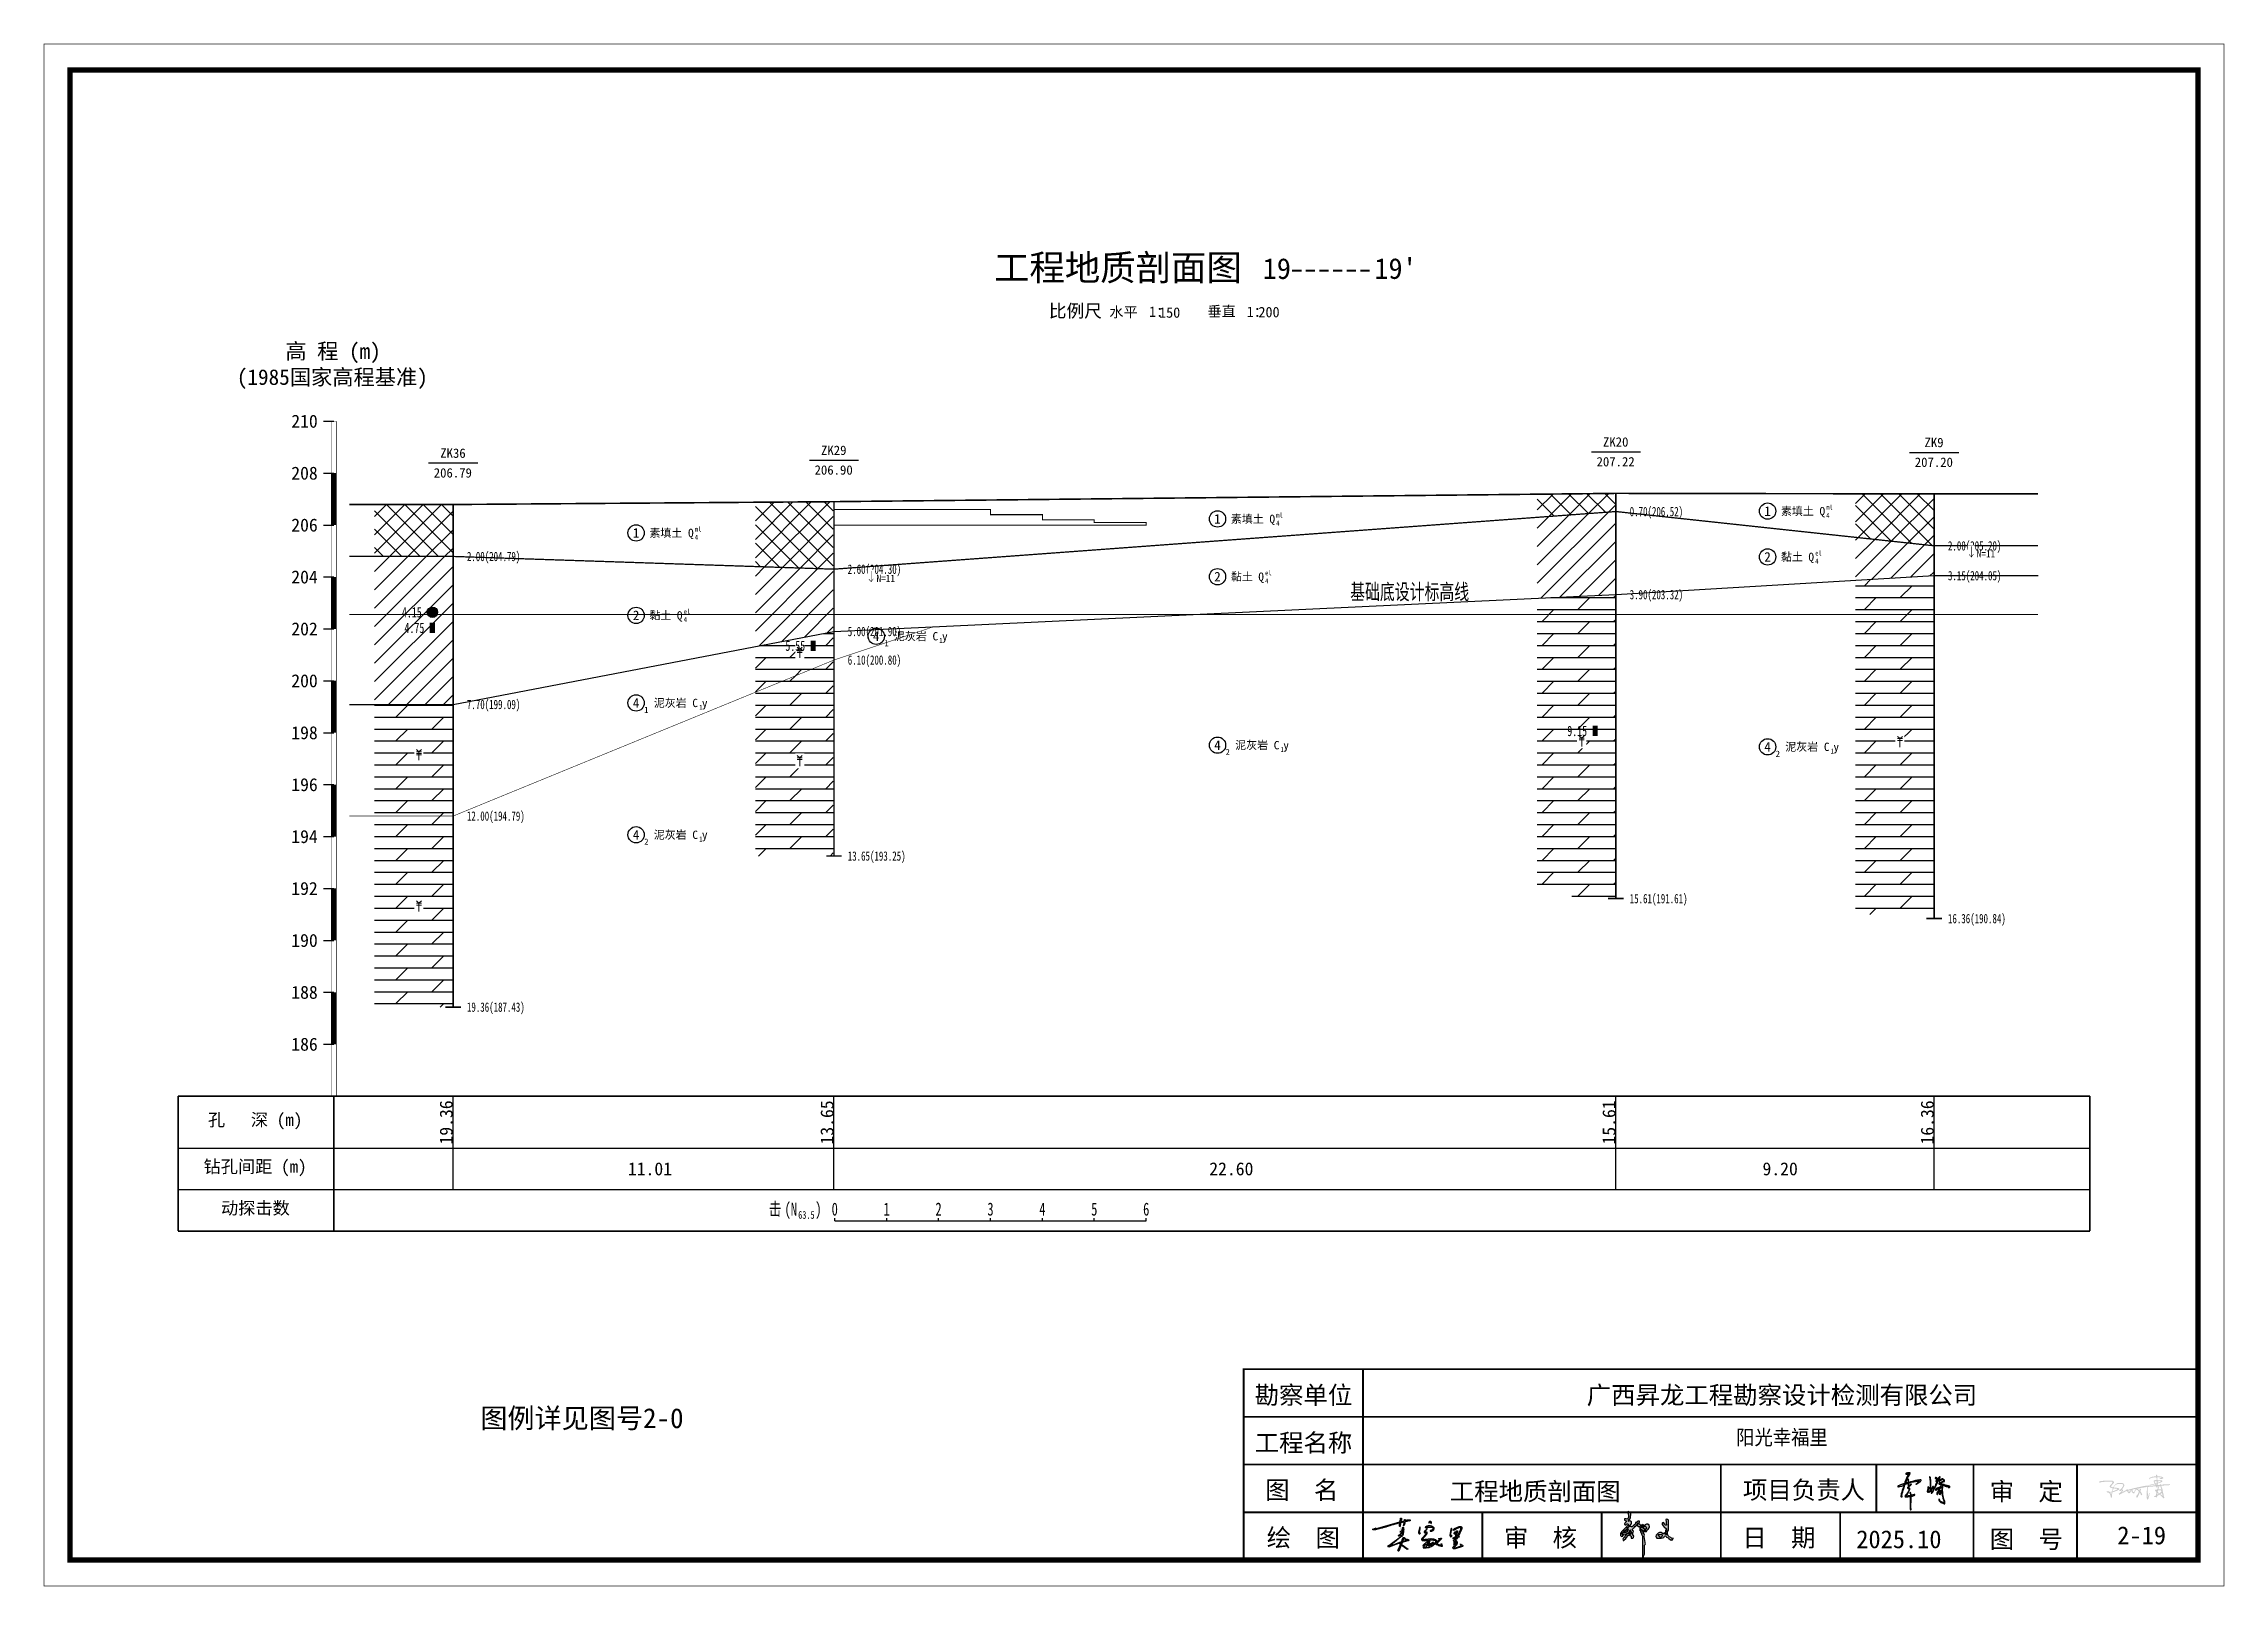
# Model space of a CAD drawing. Header units: millimetres. Extents: x -255 to 9196, y 129 to 426.
# Drawn here: x 7915.4 to 8335.6, y 129.3 to 426.4 of the extents above; entities that cross this region are included whole.
import ezdxf
from ezdxf.enums import TextEntityAlignment as Align

# ---------------------------------------------------------------- set-up
doc = ezdxf.new("R2010")
doc.units = ezdxf.units.MM
doc.linetypes.add('sx', pattern=[10, 5, 0, 5, 0])
for name, color, linetype in [('GiCAD_PouMian', 7, 'Continuous'), ('GICAD_QUYANG', 7, 'Continuous'), ('地质-原位曲线', 7, 'Continuous'), ('地质-图框', 7, 'Continuous'), ('地质-地层符号', 3, 'Continuous'), ('地质-地层线', 7, 'Continuous'), ('地质-地面线', 7, 'Continuous'), ('地质-填充花纹', 4, 'Continuous'), ('地质-文字', 7, 'Continuous'), ('地质-标注栏', 7, 'Continuous'), ('地质-标贯', 7, 'Continuous'), ('地质-钻孔', 7, 'Continuous')]:
    doc.layers.add(name, color=color, linetype=linetype)
doc.layers.add('不打印', color=7, linetype='Continuous', plot=False)
doc.styles.add('BG_ST', font='', dxfattribs={"width": 0.7})
doc.styles.add('LZ_FONTS_FS', font='simfang.ttf', dxfattribs={"width": 0.7})
doc.styles.add('LZ_PMT_LINE', font='', dxfattribs={"height": 2})
doc.styles.get("Standard").update_dxf_attribs({"font": 'simfang.ttf', "height": 2.5})
doc.styles.add('地层编号', font='', dxfattribs={"width": 0.7, "height": 1.85})
doc.styles.add('层底标注', font='', dxfattribs={"width": 0.7, "height": 1.8})
doc.styles.add('岩土名称', font='simfang.ttf', dxfattribs={"width": 0.7, "height": 1.55})
doc.styles.add('时代', font='', dxfattribs={"width": 0.7, "height": 1.6})
doc.styles.add('标注栏数据', font='simfang.ttf', dxfattribs={"width": 0.7, "height": 2.5})
doc.styles.add('标注栏项目', font='simfang.ttf', dxfattribs={"width": 0.7, "height": 3})
doc.styles.add('标贯动探', font='', dxfattribs={"width": 0.7, "height": 1.45})
doc.styles.add('标题', font='simfang.ttf', dxfattribs={"width": 0.7, "height": 8})
doc.styles.add('钻孔标注', font='', dxfattribs={"width": 0.7, "height": 1.8})
doc.styles.add('高程系统', font='simfang.ttf', dxfattribs={"width": 0.7, "height": 3})
doc.styles.get('BG_ST').set_extended_font_data('SimSun')
doc.styles.get('LZ_PMT_LINE').set_extended_font_data('SimSun')
doc.styles.get('地层编号').set_extended_font_data('FangSong_GB2312')
doc.styles.get('层底标注').set_extended_font_data('FangSong_GB2312')
doc.styles.get('时代').set_extended_font_data('FangSong_GB2312')
doc.styles.get('标贯动探').set_extended_font_data('FangSong_GB2312')
doc.styles.get('钻孔标注').set_extended_font_data('FangSong_GB2312')
doc.linetypes.add('bzhjcx', pattern='A,0.001,[2,XX1.shx,S=1,R=0,X=1,Y=0],-2', length=2.001)
doc.linetypes.add('swx', pattern='A,7,-1.5,["●",LZ_PMT_LINE,S=0.05,R=0,X=0,Y=0],-1.5', length=10)
pattern_1 = [(0, (0, 0), (0, 2.3), []), (45, (0, 0), (4e-16, 4.5999997), [3.252691, -6.5053825])]
pattern_2 = [(45, (0, 0), (-1.76776695, 1.76776695), [])]
pattern_3 = [(45, (0, 0), (-1.76776695, 1.76776695), []), (135, (0, 0), (-1.76776695, -1.76776695), [])]

msp = doc.modelspace()

# ---------------------------------------------------------------- texts
at = {"style": 'LZ_FONTS_FS'}
msp.add_text('19', height=4, dxfattribs=at).set_placement((8155.73, 381.09, -12.5), align=Align.RIGHT)
for s, height, p in [("19'", 4, (8171.8, 381.1, -12.5)), ('比例尺', 2.5, (8109.08, 373.69, -12.5)), ('水平', 2, (8120.75, 373.71, -12.5)), ('1：', 2, (8128.4, 373.78, -12.5)), ('150', 2, (8130.32, 373.62, -12.5)), ('垂直', 2, (8139.64, 373.86, -12.5)), ('1：', 2, (8147.21, 373.77, -12.5)), ('200', 2, (8149.46, 373.71, -12.5))]:
    msp.add_text(s, height=height, dxfattribs=at).set_placement(p)
at = {"linetype": 'Continuous', "style": 'BG_ST', "width": 0.7}
msp.add_text('基础底设计标高线', height=3, dxfattribs=at).set_placement((8167.14, 318.44), align=Align.BOTTOM_LEFT)
for s, p in [('勘察单位', (8148.74, 164.39)), ('工程名称', (8148.74, 155.2)), ('图  名', (8150.77, 146.11)), ('项目负责人', (8242.81, 146.11)), ('审  定', (8290.35, 145.81)), ('绘  图', (8151.06, 136.92)), ('审  核', (8196.74, 136.92)), ('日  期', (8242.7, 136.92)), ('2025.10', (8264.65, 136.62)), ('图  号', (8290.35, 136.62)), ('2-19', (8314.94, 137.37))]:
    msp.add_text(s, height=3.447).set_placement(p)
at = {"style": 'LZ_PMT_LINE'}
msp.add_text('广西昇龙工程勘察设计检测有限公司', height=3.4474, dxfattribs=at).set_placement((8250.33, 164.39), align=Align.CENTER)
for s, height, p in [('图例详见图号2-0', 3.83, (8019.13, 159.75)), ('工程地质剖面图', 3.447, (8202.79, 145.84))]:
    msp.add_text(s, height=height).set_placement(p, align=Align.CENTER)
at = {"width": 0.9}
msp.add_text('阳光幸福里', height=2.873, dxfattribs=at).set_placement((8250.33, 156.53), align=Align.CENTER)
at = {"layer": 'GiCAD_PouMian', "color": 7, "style": '标题'}
msp.add_text('工程地质剖面图', height=5, dxfattribs=at).set_placement((8098.52, 380.77))
at = {"layer": 'GICAD_QUYANG', "color": 1, "linetype": 'Continuous', "width": 0.7}
for s, p in [('4.15', (7984.45, 315.89)), ('4.75', (7984.95, 312.89))]:
    msp.add_text(s, height=2, dxfattribs=at).set_placement(p)
at = {"layer": '地质-原位曲线', "color": 7, "linetype": 'Continuous', "style": '标注栏数据', "width": 0.7}
for s, height, p in [('击', 2.5, (8055.15, 200.69)), ('(N', 2.5, (8058.17, 200.69)), (')', 2.5, (8064.1, 200.69)), ('63.5', 1.5, (8060.8, 200.07))]:
    msp.add_text(s, height=height, dxfattribs=at).set_placement(p)
for s, p in [('0', (8067.84, 200.69)), ('1', (8077.84, 200.69)), ('2', (8087.84, 200.69)), ('3', (8097.84, 200.69)), ('4', (8107.84, 200.69)), ('5', (8117.84, 200.69)), ('6', (8127.84, 200.69))]:
    msp.add_text(s, height=2.5, dxfattribs=at).set_placement(p, align=Align.CENTER)
at = {"layer": '地质-地层符号', "color": 7, "linetype": 'Continuous', "style": '时代', "width": 0.8}
for s, p in [('ml', (8152.89, 335.13)), ('ml', (8258.87, 336.63)), ('ml', (8040.88, 332.43)), ('4', (8152.89, 333.57)), ('4', (8258.87, 335.07)), ('4', (8040.88, 330.87)), ('el', (8256.73, 327.82)), ('el', (8150.74, 324.01)), ('4', (8256.73, 326.25)), ('4', (8150.74, 322.44)), ('4', (8038.73, 314.99)), ('el', (8038.73, 316.56)), ('1', (8087.97, 310.97)), ('1', (8041.71, 298.12)), ('1', (8153.72, 289.99)), ('1', (8259.7, 289.67)), ('1', (8041.71, 272.73))]:
    msp.add_text(s, height=0.96, dxfattribs=at).set_placement(p)
at = {"layer": '地质-地层符号', "color": 7, "linetype": 'Continuous'}
for s, height, style, p in [('1', 1.85, '地层编号', (8246.92, 335.44)), ('素填土', 1.55, '岩土名称', (8250.13, 335.59)), ('Q', 1.6, '时代', (8257.56, 335.57)), ('1', 1.85, '地层编号', (8028.93, 331.24)), ('素填土', 1.55, '岩土名称', (8032.13, 331.39)), ('Q', 1.6, '时代', (8039.57, 331.37)), ('1', 1.85, '地层编号', (8140.94, 333.94)), ('素填土', 1.55, '岩土名称', (8144.15, 334.09)), ('Q', 1.6, '时代', (8151.58, 334.07)), ('2', 1.85, '地层编号', (8246.92, 326.63)), ('黏土', 1.55, '岩土名称', (8250.13, 326.78)), ('Q', 1.6, '时代', (8255.42, 326.75)), ('2', 1.85, '地层编号', (8140.94, 322.82)), ('黏土', 1.55, '岩土名称', (8144.15, 322.97)), ('Q', 1.6, '时代', (8149.44, 322.94)), ('2', 1.85, '地层编号', (8028.93, 315.37)), ('黏土', 1.55, '岩土名称', (8032.13, 315.52)), ('Q', 1.6, '时代', (8037.42, 315.49)), ('4', 1.85, '地层编号', (8075.19, 311.34)), ('1', 1.2, '地层编号', (8077.4, 310.34)), ('泥灰岩', 1.55, '岩土名称', (8079.23, 311.49)), ('C', 1.6, '时代', (8086.67, 311.47)), ('y', 1.6, '时代', (8088.5, 311.47)), ('4', 1.85, '地层编号', (8028.93, 298.49)), ('1', 1.2, '地层编号', (8031.13, 297.49)), ('泥灰岩', 1.55, '岩土名称', (8032.97, 298.64)), ('C', 1.6, '时代', (8040.4, 298.62)), ('y', 1.6, '时代', (8042.24, 298.62)), ('4', 1.85, '地层编号', (8140.94, 290.37)), ('2', 1.2, '地层编号', (8143.15, 289.37)), ('泥灰岩', 1.55, '岩土名称', (8144.98, 290.52)), ('C', 1.6, '时代', (8152.41, 290.49)), ('y', 1.6, '时代', (8154.25, 290.49)), ('4', 1.85, '地层编号', (8246.92, 290.04)), ('2', 1.2, '地层编号', (8249.13, 289.04)), ('泥灰岩', 1.55, '岩土名称', (8250.96, 290.19)), ('C', 1.6, '时代', (8258.4, 290.17)), ('y', 1.6, '时代', (8260.23, 290.17)), ('4', 1.85, '地层编号', (8028.93, 273.1)), ('2', 1.2, '地层编号', (8031.13, 272.1)), ('泥灰岩', 1.55, '岩土名称', (8032.97, 273.25)), ('C', 1.6, '时代', (8040.4, 273.23)), ('y', 1.6, '时代', (8042.24, 273.23))]:
    msp.add_text(s, height=height, dxfattribs=dict(at, style=style)).set_placement(p)
at = {"layer": '地质-文字', "color": 7, "linetype": 'Continuous', "style": '高程系统'}
for s, p in [('高 程 (m)', (7961.98, 365.69)), ('(1985国家高程基准)', (7952.64, 360.69))]:
    msp.add_text(s, height=3, dxfattribs=at).set_placement(p)
at = {"layer": '地质-文字', "color": 7, "linetype": 'Continuous', "style": '层底标注', "width": 0.7}
for s, p in [('0.70(206.52)', (8220.99, 335.39)), ('2.00(204.79)', (7996.97, 326.74)), ('2.00(205.20)', (8282.31, 328.79)), ('2.60(204.30)', (8070.34, 324.29)), ('3.15(204.05)', (8282.31, 323.04)), ('3.90(203.32)', (8220.99, 319.39)), ('5.00(201.90)', (8070.34, 312.29)), ('6.10(200.80)', (8070.34, 306.79)), ('7.70(199.09)', (7996.97, 298.24)), ('12.00(194.79)', (7996.97, 276.74)), ('13.65(193.25)', (8070.34, 269.04)), ('15.61(191.61)', (8220.99, 260.84)), ('16.36(190.84)', (8282.31, 256.99)), ('19.36(187.43)', (7996.97, 239.94))]:
    msp.add_text(s, height=1.8, dxfattribs=at).set_placement(p)
at = {"layer": '地质-标注栏', "color": 7, "linetype": 'Continuous', "style": '标注栏数据'}
for s, p in [('19.36', (7994.22, 214.37)), ('15.61', (8218.24, 214.37)), ('16.36', (8279.56, 214.37)), ('13.65', (8067.59, 214.37))]:
    msp.add_text(s, height=2.5, rotation=90, dxfattribs=at).set_placement(p)
at = {"layer": '地质-标注栏', "color": 7, "linetype": 'Continuous', "style": '标注栏项目'}
for s, p in [('孔   深 (m)', (7947.07, 217.19)), ('钻孔间距 (m)', (7946.23, 208.19)), ('动探击数', (7949.59, 200.19))]:
    msp.add_text(s, height=2.43, dxfattribs=at).set_placement(p, align=Align.BOTTOM_LEFT)
at = {"layer": '地质-标注栏', "color": 7, "linetype": 'Continuous', "style": '标注栏数据'}
for s, p in [('11.01', (8027.98, 208.44)), ('22.60', (8139.99, 208.44)), ('9.20', (8246.58, 208.44))]:
    msp.add_text(s, height=2.5, dxfattribs=at).set_placement(p)
at = {"layer": '地质-标贯', "color": 6, "linetype": 'Continuous', "style": '标贯动探', "width": 0.9}
for p in [(8287.86, 327.44), (8075.89, 322.69)]:
    msp.add_text('N=11', height=1.45, dxfattribs=at).set_placement(p)
at = {"layer": '地质-钻孔', "color": 7, "linetype": 'Continuous', "style": '钻孔标注'}
for s, p in [('ZK29', (8065.2, 347.19)), ('ZK20', (8215.85, 348.79)), ('ZK9', (8277.79, 348.69)), ('206.79', (7990.58, 342.84)), ('ZK36', (7991.83, 346.64)), ('206.90', (8063.95, 343.39)), ('207.22', (8214.61, 344.99)), ('207.20', (8275.92, 344.89))]:
    msp.add_text(s, height=1.8, dxfattribs=at).set_placement(p)

# ---------------------------------------------------------------- blocks, each defined once
blk = doc.blocks.new('WipeoutBlock')
blk.add_wipeout([(0, 0), (0, 1), (1, 1), (1, 0)])
blk = doc.blocks.new('FHzhong.dwg')
at = {"color": 1, "lineweight": 0}
for p, q in [((1.06, 1.62), (0.57, 2.04)), ((0.57, 1.62), (1.53, 1.62)), ((0.57, 1.25), (1.53, 1.25)), ((1.05, 0), (1.05, 1.62)), ((1.06, 1.62), (1.53, 2.04))]:
    blk.add_line(p, q, dxfattribs=at)
blk = doc.blocks.new('FHqiang.dwg')
at = {"color": 1, "lineweight": 0}
for p, q in [((1.06, 1.62), (0.57, 2.04)), ((0.57, 1.62), (1.53, 1.62)), ((0.57, 1.32), (1.53, 1.32)), ((0.57, 1.02), (1.53, 1.02)), ((1.05, 0), (1.05, 1.62)), ((1.06, 1.62), (1.53, 2.04))]:
    blk.add_line(p, q, dxfattribs=at)
blk = doc.blocks.new('gkqy_yuan.dwg不标1')
at = {"layer": 'GiCAD_PouMian'}
h = blk.add_hatch(color=1, dxfattribs=at)
edge = h.paths.add_edge_path()
edge.add_arc((0, 0), 1, 0, 360)
at = {"layer": 'GICAD_QUYANG', "color": 1}
blk.add_circle((0, 0), 1, dxfattribs=at)
blk = doc.blocks.new('gkqy_yan.dwg不标1', base_point=(0, -1))
at = {"color": 1}
blk.add_solid([(-0.5, -2), (-0.5, 0), (0.5, -2), (0.5, 0)], dxfattribs=at)
blk = doc.blocks.new('gkbgfh')
at = {"linetype": 'Continuous'}
blk.add_wipeout([(-0.23, -0.2), (1.12, -0.2), (1.12, 2.33), (-0.23, 2.33)], dxfattribs=at).dxf.layer = '地质-标贯'
at = {"color": 1, "const_width": 0.1}
for points in [[(0.01, 0.61), (0.46, 0.08), (0.88, 0.64)], [(0.46, 2.13), (0.46, 0.08)]]:
    blk.add_lwpolyline(points, dxfattribs=at)
blk = doc.blocks.new('zhengyi')
h = blk.add_hatch(color=256)
h.dxf.hatch_style = 1
h.paths.add_polyline_path([(256.693, 181.627), (256.708, 181.638), (256.715, 181.643), (256.717, 181.651), (256.713, 181.659), (256.726, 181.657), (256.735, 181.66), (256.745, 181.669), (256.745, 181.673), (256.745, 181.675), (256.745, 181.68), (256.765, 181.68), (256.765, 181.711), (256.761, 181.711), (256.759, 181.711), (256.755, 181.711), (256.755, 181.721), (256.734, 181.721), (256.725, 181.697), (256.717, 181.686), (256.698, 181.669), (256.679, 181.655), (256.663, 181.652), (256.64, 181.659), (256.64, 181.669), (256.63, 181.669), (256.626, 181.652), (256.616, 181.642), (256.599, 181.638), (256.599, 181.628), (256.609, 181.628), (256.607, 181.624), (256.61, 181.618), (256.614, 181.617), (256.607, 181.593), (256.598, 181.58), (256.578, 181.565), (256.547, 181.565), (256.536, 181.565), (256.535, 181.556), (256.523, 181.55), (256.515, 181.555), (256.511, 181.547), (256.517, 181.535), (256.526, 181.534), (256.526, 181.513), (256.536, 181.513), (256.539, 181.522), (256.541, 181.526), (256.547, 181.534), (256.555, 181.539), (256.566, 181.533), (256.567, 181.523), (256.588, 181.523), (256.588, 181.532), (256.588, 181.536), (256.588, 181.544), (256.601, 181.547), (256.607, 181.548), (256.62, 181.549), (256.626, 181.537), (256.637, 181.531), (256.651, 181.534), (256.651, 181.544), (256.64, 181.544), (256.633, 181.555), (256.632, 181.563), (256.635, 181.575), (256.641, 181.588), (256.644, 181.594), (256.644, 181.596), (256.651, 181.607), (256.645, 181.594), (256.644, 181.594), (256.649, 181.58), (256.661, 181.575), (256.661, 181.555), (256.672, 181.555), (256.672, 181.55), (256.672, 181.548), (256.672, 181.544), (256.682, 181.544), (256.682, 181.555), (256.697, 181.563), (256.699, 181.585), (256.687, 181.596), (256.687, 181.615)])
h.paths.add_polyline_path([(256.666, 181.732), (256.653, 181.746), (256.638, 181.749), (256.62, 181.742), (256.618, 181.759), (256.625, 181.771), (256.64, 181.779), (256.65, 181.805), (256.654, 181.819), (256.656, 181.846), (256.655, 181.868), (256.648, 181.881), (256.63, 181.893), (256.622, 181.9), (256.609, 181.897), (256.604, 181.888), (256.602, 181.884), (256.605, 181.878), (256.609, 181.878), (256.619, 181.848), (256.621, 181.831), (256.62, 181.799), (256.611, 181.791), (256.607, 181.787), (256.599, 181.779), (256.582, 181.782), (256.574, 181.783), (256.557, 181.784), (256.553, 181.773), (256.557, 181.763), (256.567, 181.758), (256.58, 181.751), (256.583, 181.732), (256.573, 181.721), (256.56, 181.715), (256.555, 181.704), (256.557, 181.69), (256.568, 181.683), (256.584, 181.688), (256.588, 181.7), (256.602, 181.703), (256.613, 181.697), (256.62, 181.685), (256.576, 181.641), (256.554, 181.619), (256.51, 181.575), (256.494, 181.554), (256.489, 181.539), (256.489, 181.513), (256.499, 181.501), (256.511, 181.498), (256.526, 181.503), (256.526, 181.534), (256.517, 181.535), (256.511, 181.547), (256.515, 181.555), (256.523, 181.55), (256.535, 181.556), (256.536, 181.565), (256.547, 181.565), (256.547, 181.575), (256.567, 181.592), (256.578, 181.6), (256.599, 181.617), (256.599, 181.628), (256.599, 181.638), (256.616, 181.642), (256.626, 181.652), (256.63, 181.669), (256.64, 181.669), (256.64, 181.68), (256.645, 181.68), (256.647, 181.68), (256.651, 181.68), (256.662, 181.698), (256.666, 181.71)])
h.paths.add_polyline_path([(256.698, 181.518), (256.682, 181.534), (256.682, 181.544), (256.672, 181.544), (256.672, 181.548), (256.672, 181.55), (256.672, 181.555), (256.651, 181.555), (256.651, 181.544), (256.651, 181.534), (256.637, 181.531), (256.626, 181.537), (256.62, 181.549), (256.607, 181.548), (256.601, 181.547), (256.588, 181.544), (256.588, 181.536), (256.588, 181.532), (256.588, 181.523), (256.578, 181.523), (256.578, 181.513), (256.569, 181.51), (256.564, 181.508), (256.557, 181.503), (256.559, 181.489), (256.554, 181.478), (256.541, 181.471), (256.532, 181.462), (256.529, 181.453), (256.531, 181.44), (256.533, 181.434), (256.542, 181.431), (256.547, 181.435), (256.575, 181.465), (256.589, 181.481), (256.614, 181.513), (256.633, 181.517), (256.646, 181.514), (256.661, 181.503), (256.661, 181.49), (256.661, 181.484), (256.661, 181.471), (256.678, 181.468), (256.69, 181.471), (256.703, 181.482), (256.704, 181.504)])
h.paths.add_polyline_path([(256.872, 181.624), (256.865, 181.632), (256.849, 181.643), (256.854, 181.65), (256.862, 181.652), (256.87, 181.648), (256.87, 181.659), (256.849, 181.659), (256.849, 181.68), (256.818, 181.68), (256.818, 181.669), (256.825, 181.67), (256.831, 181.666), (256.833, 181.659), (256.837, 181.654), (256.834, 181.645), (256.828, 181.643), (256.824, 181.641), (256.818, 181.644), (256.818, 181.648), (256.807, 181.648), (256.807, 181.586), (256.818, 181.586), (256.818, 181.596), (256.824, 181.602), (256.83, 181.603), (256.838, 181.602), (256.849, 181.597), (256.853, 181.586), (256.849, 181.575), (256.87, 181.575), (256.87, 181.596), (256.878, 181.596), (256.882, 181.596), (256.89, 181.596), (256.89, 181.607), (256.88, 181.607)])
h.paths.add_polyline_path([(256.831, 181.666), (256.825, 181.67), (256.818, 181.669), (256.818, 181.68), (256.807, 181.68), (256.808, 181.687), (256.804, 181.694), (256.797, 181.695), (256.787, 181.7), (256.784, 181.713), (256.791, 181.721), (256.798, 181.729), (256.796, 181.743), (256.786, 181.747), (256.773, 181.744), (256.766, 181.741), (256.755, 181.732), (256.755, 181.711), (256.759, 181.711), (256.761, 181.711), (256.765, 181.711), (256.765, 181.68), (256.765, 181.669), (256.78, 181.66), (256.79, 181.658), (256.807, 181.659), (256.807, 181.648), (256.818, 181.648), (256.818, 181.644), (256.824, 181.641), (256.828, 181.643), (256.834, 181.645), (256.837, 181.654), (256.833, 181.659)])
h.paths.add_polyline_path([(256.953, 181.68), (256.933, 181.695), (256.912, 181.697), (256.89, 181.685), (256.876, 181.677), (256.861, 181.679), (256.849, 181.69), (256.849, 181.659), (256.901, 181.659), (256.898, 181.655), (256.901, 181.649), (256.906, 181.648), (256.91, 181.635), (256.904, 181.622), (256.89, 181.617), (256.89, 181.607), (256.89, 181.596), (256.882, 181.596), (256.878, 181.596), (256.87, 181.596), (256.87, 181.575), (256.911, 181.575), (256.917, 181.594), (256.923, 181.604), (256.937, 181.617), (256.953, 181.637), (256.958, 181.654)])
h.paths.add_polyline_path([(256.879, 181.52), (256.874, 181.534), (256.859, 181.544), (256.859, 181.575), (256.849, 181.575), (256.853, 181.586), (256.849, 181.597), (256.838, 181.602), (256.83, 181.603), (256.824, 181.602), (256.818, 181.596), (256.818, 181.586), (256.818, 181.565), (256.837, 181.526), (256.844, 181.504), (256.849, 181.461), (256.849, 181.323), (256.849, 181.255), (256.849, 181.117), (256.857, 181.117), (256.861, 181.117), (256.87, 181.117), (256.862, 181.154), (256.865, 181.176), (256.88, 181.211), (256.88, 181.269), (256.88, 181.298), (256.88, 181.357), (256.89, 181.368), (256.893, 181.378), (256.89, 181.393), (256.884, 181.437), (256.881, 181.459), (256.875, 181.503)])
h.paths.add_polyline_path([(257.234, 181.544), (257.226, 181.54), (257.222, 181.538), (257.213, 181.534), (257.213, 181.544), (257.172, 181.544), (257.149, 181.562), (257.124, 181.564), (257.099, 181.549), (257.086, 181.537), (257.08, 181.531), (257.068, 181.518), (257.063, 181.499), (257.066, 181.487), (257.078, 181.471), (257.124, 181.468), (257.148, 181.47), (257.193, 181.482), (257.197, 181.49), (257.199, 181.494), (257.203, 181.503), (257.217, 181.505), (257.228, 181.499), (257.234, 181.487), (257.261, 181.473), (257.274, 181.465), (257.297, 181.445), (257.308, 181.441), (257.314, 181.438), (257.323, 181.43), (257.331, 181.446), (257.335, 181.455), (257.344, 181.471), (257.328, 181.465), (257.313, 181.469), (257.302, 181.482), (257.28, 181.493), (257.269, 181.502), (257.255, 181.523), (257.247, 181.523), (257.243, 181.523), (257.234, 181.523)])
h.paths.add_polyline_path([(257.168, 181.518), (257.169, 181.511), (257.167, 181.503), (257.153, 181.489), (257.138, 181.485), (257.12, 181.492), (257.119, 181.501), (257.107, 181.507), (257.099, 181.503), (257.099, 181.511), (257.099, 181.515), (257.099, 181.523), (257.124, 181.523), (257.136, 181.523), (257.161, 181.523)], flags=16)
h.paths.add_polyline_path([(257.265, 181.663), (257.265, 181.696), (257.265, 181.763), (257.252, 181.774), (257.241, 181.777), (257.224, 181.773), (257.227, 181.736), (257.229, 181.717), (257.234, 181.68), (257.226, 181.68), (257.222, 181.68), (257.213, 181.68), (257.208, 181.696), (257.203, 181.703), (257.193, 181.716), (257.185, 181.723), (257.171, 181.72), (257.167, 181.711), (257.167, 181.693), (257.171, 181.683), (257.182, 181.669), (257.198, 181.65), (257.208, 181.641), (257.229, 181.628), (257.235, 181.621), (257.232, 181.61), (257.224, 181.607), (257.224, 181.596), (257.234, 181.596), (257.234, 181.584), (257.234, 181.578), (257.234, 181.565), (257.255, 181.565), (257.248, 181.576), (257.253, 181.592), (257.265, 181.596)])
h.paths.add_polyline_path([(257.245, 181.565), (257.234, 181.565), (257.234, 181.578), (257.234, 181.584), (257.234, 181.596), (257.224, 181.596), (257.224, 181.565), (257.22, 181.565), (257.218, 181.565), (257.213, 181.565), (257.213, 181.534), (257.222, 181.538), (257.226, 181.54), (257.234, 181.544), (257.234, 181.534), (257.245, 181.534)])
for p, q in [((256.557, 181.784), (256.553, 181.773)), ((256.553, 181.773), (256.557, 181.763)), ((256.56, 181.715), (256.555, 181.704)), ((256.555, 181.704), (256.557, 181.69)), ((256.574, 181.783), (256.557, 181.784)), ((256.557, 181.763), (256.567, 181.758)), ((256.557, 181.69), (256.568, 181.683)), ((256.573, 181.721), (256.56, 181.715)), ((256.567, 181.758), (256.58, 181.751)), ((256.583, 181.732), (256.573, 181.721)), ((256.582, 181.782), (256.574, 181.783)), ((256.58, 181.751), (256.583, 181.732)), ((256.599, 181.779), (256.582, 181.782)), ((256.584, 181.688), (256.588, 181.7)), ((256.588, 181.7), (256.602, 181.703)), ((256.607, 181.787), (256.599, 181.779)), ((256.604, 181.888), (256.602, 181.884)), ((256.602, 181.884), (256.605, 181.878)), ((256.602, 181.703), (256.613, 181.697)), ((256.609, 181.897), (256.604, 181.888)), ((256.605, 181.878), (256.609, 181.878)), ((256.611, 181.791), (256.607, 181.787)), ((256.622, 181.9), (256.609, 181.897)), ((256.609, 181.878), (256.619, 181.848)), ((256.62, 181.799), (256.611, 181.791)), ((256.613, 181.697), (256.62, 181.685)), ((256.618, 181.759), (256.625, 181.771)), ((256.62, 181.742), (256.618, 181.759)), ((256.619, 181.848), (256.621, 181.831)), ((256.621, 181.831), (256.62, 181.799)), ((256.638, 181.749), (256.62, 181.742)), ((256.63, 181.893), (256.622, 181.9)), ((256.625, 181.771), (256.64, 181.779)), ((256.648, 181.881), (256.63, 181.893)), ((256.653, 181.746), (256.638, 181.749)), ((256.64, 181.779), (256.65, 181.805)), ((256.655, 181.868), (256.648, 181.881)), ((256.65, 181.805), (256.654, 181.819)), ((256.651, 181.68), (256.662, 181.698)), ((256.666, 181.732), (256.653, 181.746)), ((256.654, 181.819), (256.656, 181.846)), ((256.656, 181.846), (256.655, 181.868)), ((256.662, 181.698), (256.666, 181.71)), ((256.666, 181.71), (256.666, 181.732)), ((256.725, 181.697), (256.717, 181.686)), ((256.734, 181.721), (256.725, 181.697)), ((256.755, 181.721), (256.734, 181.721)), ((256.734, 181.721), (256.755, 181.721)), ((256.755, 181.721), (256.734, 181.721)), ((256.766, 181.741), (256.755, 181.732)), ((256.755, 181.732), (256.755, 181.711)), ((256.755, 181.711), (256.755, 181.732)), ((256.755, 181.732), (256.755, 181.711)), ((256.755, 181.711), (256.755, 181.721)), ((256.755, 181.721), (256.755, 181.711)), ((256.755, 181.711), (256.755, 181.721)), ((256.755, 181.711), (256.759, 181.711)), ((256.759, 181.711), (256.755, 181.711)), ((256.759, 181.711), (256.761, 181.711)), ((256.761, 181.711), (256.759, 181.711)), ((256.761, 181.711), (256.765, 181.711)), ((256.765, 181.711), (256.761, 181.711)), ((256.765, 181.711), (256.765, 181.669)), ((256.765, 181.669), (256.765, 181.711)), ((256.765, 181.711), (256.765, 181.669)), ((256.765, 181.68), (256.765, 181.711)), ((256.765, 181.711), (256.765, 181.68)), ((256.765, 181.68), (256.765, 181.711)), ((256.773, 181.744), (256.766, 181.741)), ((256.786, 181.747), (256.773, 181.744)), ((256.784, 181.713), (256.791, 181.721)), ((256.787, 181.7), (256.784, 181.713)), ((256.796, 181.743), (256.786, 181.747)), ((256.797, 181.695), (256.787, 181.7)), ((256.791, 181.721), (256.798, 181.729)), ((256.798, 181.729), (256.796, 181.743)), ((256.804, 181.694), (256.797, 181.695)), ((256.808, 181.687), (256.804, 181.694)), ((256.861, 181.679), (256.849, 181.69)), ((256.849, 181.69), (256.849, 181.659)), ((256.849, 181.659), (256.849, 181.69)), ((256.849, 181.69), (256.849, 181.659)), ((256.912, 181.697), (256.89, 181.685)), ((256.933, 181.695), (256.912, 181.697)), ((256.953, 181.68), (256.933, 181.695)), ((257.171, 181.72), (257.167, 181.711)), ((257.167, 181.711), (257.167, 181.693)), ((257.167, 181.693), (257.171, 181.683)), ((257.185, 181.723), (257.171, 181.72)), ((257.193, 181.716), (257.185, 181.723)), ((257.203, 181.703), (257.193, 181.716)), ((257.208, 181.696), (257.203, 181.703)), ((257.213, 181.68), (257.208, 181.696)), ((257.241, 181.777), (257.224, 181.773)), ((257.224, 181.773), (257.227, 181.736)), ((257.227, 181.736), (257.229, 181.717)), ((257.229, 181.717), (257.234, 181.68)), ((257.252, 181.774), (257.241, 181.777)), ((257.265, 181.763), (257.252, 181.774)), ((257.265, 181.696), (257.265, 181.763)), ((257.265, 181.663), (257.265, 181.696)), ((256.494, 181.554), (256.489, 181.539)), ((256.489, 181.539), (256.489, 181.513)), ((256.489, 181.513), (256.499, 181.501)), ((256.51, 181.575), (256.494, 181.554)), ((256.499, 181.501), (256.511, 181.498)), ((256.554, 181.619), (256.51, 181.575)), ((256.515, 181.555), (256.511, 181.547)), ((256.511, 181.547), (256.515, 181.555)), ((256.511, 181.547), (256.517, 181.535)), ((256.517, 181.535), (256.511, 181.547)), ((256.511, 181.498), (256.526, 181.503)), ((256.523, 181.55), (256.515, 181.555)), ((256.515, 181.555), (256.523, 181.55)), ((256.517, 181.535), (256.526, 181.534)), ((256.526, 181.534), (256.517, 181.535)), ((256.535, 181.556), (256.523, 181.55)), ((256.523, 181.55), (256.535, 181.556)), ((256.526, 181.534), (256.526, 181.513)), ((256.526, 181.513), (256.526, 181.534)), ((256.526, 181.534), (256.526, 181.513)), ((256.526, 181.503), (256.526, 181.534)), ((256.526, 181.534), (256.526, 181.503)), ((256.526, 181.503), (256.526, 181.534)), ((256.526, 181.513), (256.536, 181.513)), ((256.536, 181.513), (256.526, 181.513)), ((256.526, 181.513), (256.536, 181.513)), ((256.532, 181.462), (256.529, 181.453)), ((256.529, 181.453), (256.531, 181.44)), ((256.531, 181.44), (256.533, 181.434)), ((256.541, 181.471), (256.532, 181.462)), ((256.533, 181.434), (256.542, 181.431)), ((256.536, 181.565), (256.535, 181.556)), ((256.535, 181.556), (256.536, 181.565)), ((256.578, 181.565), (256.536, 181.565)), ((256.536, 181.565), (256.578, 181.565)), ((256.578, 181.565), (256.536, 181.565)), ((256.536, 181.565), (256.547, 181.565)), ((256.547, 181.565), (256.536, 181.565)), ((256.536, 181.565), (256.547, 181.565)), ((256.536, 181.513), (256.539, 181.522)), ((256.539, 181.522), (256.541, 181.526)), ((256.541, 181.526), (256.547, 181.534)), ((256.554, 181.478), (256.541, 181.471)), ((256.542, 181.431), (256.547, 181.435)), ((256.547, 181.575), (256.567, 181.592)), ((256.567, 181.592), (256.547, 181.575)), ((256.547, 181.565), (256.547, 181.575)), ((256.547, 181.575), (256.547, 181.565)), ((256.547, 181.565), (256.547, 181.575)), ((256.547, 181.575), (256.547, 181.565)), ((256.547, 181.565), (256.547, 181.575)), ((256.547, 181.575), (256.547, 181.565)), ((256.547, 181.565), (256.578, 181.565)), ((256.578, 181.565), (256.547, 181.565)), ((256.547, 181.565), (256.578, 181.565)), ((256.547, 181.534), (256.555, 181.539)), ((256.547, 181.435), (256.575, 181.465)), ((256.576, 181.641), (256.554, 181.619)), ((256.559, 181.489), (256.554, 181.478)), ((256.555, 181.539), (256.566, 181.533)), ((256.564, 181.508), (256.557, 181.503)), ((256.557, 181.503), (256.559, 181.489)), ((256.569, 181.51), (256.564, 181.508)), ((256.566, 181.533), (256.567, 181.523)), ((256.567, 181.592), (256.578, 181.6)), ((256.578, 181.6), (256.567, 181.592)), ((256.567, 181.523), (256.588, 181.523)), ((256.588, 181.523), (256.567, 181.523)), ((256.567, 181.523), (256.588, 181.523)), ((256.568, 181.683), (256.584, 181.688)), ((256.578, 181.513), (256.569, 181.51)), ((256.575, 181.465), (256.589, 181.481)), ((256.62, 181.685), (256.576, 181.641)), ((256.578, 181.6), (256.599, 181.617)), ((256.599, 181.617), (256.578, 181.6)), ((256.598, 181.58), (256.578, 181.565)), ((256.578, 181.565), (256.598, 181.58)), ((256.588, 181.523), (256.578, 181.523)), ((256.578, 181.523), (256.588, 181.523)), ((256.588, 181.523), (256.578, 181.523)), ((256.578, 181.523), (256.578, 181.513)), ((256.578, 181.513), (256.578, 181.523)), ((256.578, 181.523), (256.578, 181.513)), ((256.588, 181.544), (256.601, 181.547)), ((256.601, 181.547), (256.588, 181.544)), ((256.588, 181.536), (256.588, 181.544)), ((256.588, 181.544), (256.588, 181.536)), ((256.588, 181.532), (256.588, 181.536)), ((256.588, 181.536), (256.588, 181.532)), ((256.588, 181.523), (256.588, 181.532)), ((256.588, 181.532), (256.588, 181.523)), ((256.589, 181.481), (256.614, 181.513)), ((256.607, 181.593), (256.598, 181.58)), ((256.598, 181.58), (256.607, 181.593)), ((256.616, 181.642), (256.599, 181.638)), ((256.599, 181.638), (256.616, 181.642)), ((256.599, 181.638), (256.599, 181.628)), ((256.599, 181.628), (256.599, 181.638)), ((256.599, 181.638), (256.599, 181.628)), ((256.599, 181.617), (256.599, 181.638)), ((256.599, 181.638), (256.599, 181.617)), ((256.599, 181.617), (256.599, 181.638)), ((256.599, 181.628), (256.609, 181.628)), ((256.609, 181.628), (256.599, 181.628)), ((256.599, 181.628), (256.609, 181.628)), ((256.609, 181.628), (256.599, 181.628)), ((256.599, 181.628), (256.609, 181.628)), ((256.609, 181.628), (256.599, 181.628)), ((256.599, 181.628), (256.599, 181.617)), ((256.599, 181.617), (256.599, 181.628)), ((256.599, 181.628), (256.599, 181.617)), ((256.601, 181.547), (256.607, 181.548)), ((256.607, 181.548), (256.601, 181.547)), ((256.609, 181.628), (256.607, 181.624)), ((256.607, 181.624), (256.609, 181.628)), ((256.607, 181.624), (256.61, 181.618)), ((256.61, 181.618), (256.607, 181.624)), ((256.614, 181.617), (256.607, 181.593)), ((256.607, 181.593), (256.614, 181.617)), ((256.607, 181.548), (256.62, 181.549)), ((256.62, 181.549), (256.607, 181.548)), ((256.61, 181.618), (256.614, 181.617)), ((256.614, 181.617), (256.61, 181.618)), ((256.614, 181.513), (256.633, 181.517)), ((256.626, 181.652), (256.616, 181.642)), ((256.616, 181.642), (256.626, 181.652)), ((256.62, 181.549), (256.626, 181.537)), ((256.626, 181.537), (256.62, 181.549)), ((256.63, 181.669), (256.626, 181.652)), ((256.626, 181.652), (256.63, 181.669)), ((256.626, 181.537), (256.637, 181.531)), ((256.637, 181.531), (256.626, 181.537)), ((256.64, 181.669), (256.63, 181.669)), ((256.63, 181.669), (256.64, 181.669)), ((256.64, 181.669), (256.63, 181.669)), ((256.63, 181.669), (256.64, 181.669)), ((256.64, 181.669), (256.63, 181.669)), ((256.63, 181.669), (256.64, 181.669)), ((256.632, 181.563), (256.635, 181.575)), ((256.635, 181.575), (256.632, 181.563)), ((256.633, 181.555), (256.632, 181.563)), ((256.632, 181.563), (256.633, 181.555)), ((256.64, 181.544), (256.633, 181.555)), ((256.633, 181.555), (256.64, 181.544)), ((256.633, 181.517), (256.646, 181.514)), ((256.635, 181.575), (256.641, 181.588)), ((256.641, 181.588), (256.635, 181.575)), ((256.637, 181.531), (256.651, 181.534)), ((256.651, 181.534), (256.637, 181.531)), ((256.64, 181.669), (256.64, 181.68)), ((256.64, 181.68), (256.64, 181.669)), ((256.64, 181.669), (256.64, 181.68)), ((256.64, 181.68), (256.645, 181.68)), ((256.64, 181.659), (256.64, 181.669)), ((256.64, 181.669), (256.64, 181.659)), ((256.64, 181.659), (256.64, 181.669)), ((256.663, 181.652), (256.64, 181.659)), ((256.651, 181.544), (256.64, 181.544)), ((256.64, 181.544), (256.651, 181.544)), ((256.651, 181.544), (256.64, 181.544)), ((256.64, 181.544), (256.651, 181.544)), ((256.651, 181.544), (256.64, 181.544)), ((256.64, 181.544), (256.651, 181.544)), ((256.641, 181.588), (256.645, 181.594)), ((256.645, 181.594), (256.641, 181.588)), ((256.651, 181.607), (256.644, 181.596)), ((256.644, 181.596), (256.651, 181.607)), ((256.644, 181.596), (256.649, 181.58)), ((256.649, 181.58), (256.644, 181.596)), ((256.645, 181.68), (256.647, 181.68)), ((256.645, 181.594), (256.651, 181.607)), ((256.651, 181.607), (256.645, 181.594)), ((256.646, 181.514), (256.661, 181.503)), ((256.647, 181.68), (256.651, 181.68)), ((256.649, 181.58), (256.661, 181.575)), ((256.661, 181.575), (256.649, 181.58)), ((256.672, 181.555), (256.651, 181.555)), ((256.651, 181.555), (256.672, 181.555)), ((256.672, 181.555), (256.651, 181.555)), ((256.651, 181.555), (256.651, 181.534)), ((256.651, 181.534), (256.651, 181.555)), ((256.651, 181.555), (256.651, 181.534)), ((256.651, 181.544), (256.651, 181.555)), ((256.651, 181.555), (256.651, 181.544)), ((256.651, 181.544), (256.651, 181.555)), ((256.651, 181.555), (256.661, 181.555)), ((256.661, 181.555), (256.651, 181.555)), ((256.651, 181.555), (256.661, 181.555)), ((256.651, 181.534), (256.651, 181.544)), ((256.651, 181.544), (256.651, 181.534)), ((256.651, 181.534), (256.651, 181.544)), ((256.661, 181.575), (256.661, 181.555)), ((256.661, 181.555), (256.661, 181.575)), ((256.661, 181.575), (256.661, 181.555)), ((256.661, 181.555), (256.661, 181.575)), ((256.661, 181.575), (256.661, 181.555)), ((256.661, 181.555), (256.661, 181.575)), ((256.661, 181.555), (256.672, 181.555)), ((256.672, 181.555), (256.661, 181.555)), ((256.661, 181.555), (256.672, 181.555)), ((256.661, 181.503), (256.661, 181.49)), ((256.661, 181.49), (256.661, 181.484)), ((256.661, 181.484), (256.661, 181.471)), ((256.661, 181.471), (256.678, 181.468)), ((256.679, 181.655), (256.663, 181.652)), ((256.672, 181.555), (256.672, 181.55)), ((256.672, 181.55), (256.672, 181.555)), ((256.672, 181.55), (256.672, 181.548)), ((256.672, 181.548), (256.672, 181.55)), ((256.672, 181.548), (256.672, 181.544)), ((256.672, 181.544), (256.672, 181.548)), ((256.672, 181.544), (256.682, 181.544)), ((256.682, 181.544), (256.672, 181.544)), ((256.672, 181.544), (256.682, 181.544)), ((256.682, 181.544), (256.672, 181.544)), ((256.672, 181.544), (256.682, 181.544)), ((256.682, 181.544), (256.672, 181.544)), ((256.678, 181.468), (256.69, 181.471)), ((256.698, 181.669), (256.679, 181.655)), ((256.682, 181.555), (256.697, 181.563)), ((256.682, 181.544), (256.682, 181.555)), ((256.682, 181.555), (256.682, 181.544)), ((256.682, 181.544), (256.682, 181.555)), ((256.682, 181.534), (256.682, 181.544)), ((256.682, 181.544), (256.682, 181.534)), ((256.682, 181.534), (256.682, 181.544)), ((256.698, 181.518), (256.682, 181.534)), ((256.687, 181.615), (256.693, 181.627)), ((256.687, 181.596), (256.687, 181.615)), ((256.699, 181.585), (256.687, 181.596)), ((256.69, 181.471), (256.703, 181.482)), ((256.693, 181.627), (256.708, 181.638)), ((256.697, 181.563), (256.699, 181.585)), ((256.717, 181.686), (256.698, 181.669)), ((256.704, 181.504), (256.698, 181.518)), ((256.703, 181.482), (256.704, 181.504)), ((256.708, 181.638), (256.715, 181.643)), ((256.717, 181.651), (256.713, 181.659)), ((256.713, 181.659), (256.726, 181.657)), ((256.715, 181.643), (256.717, 181.651)), ((256.726, 181.657), (256.735, 181.66)), ((256.735, 181.66), (256.745, 181.669)), ((256.745, 181.675), (256.745, 181.68)), ((256.745, 181.68), (256.765, 181.68)), ((256.765, 181.68), (256.745, 181.68)), ((256.745, 181.68), (256.765, 181.68)), ((256.745, 181.673), (256.745, 181.675)), ((256.745, 181.669), (256.745, 181.673)), ((256.765, 181.669), (256.78, 181.66)), ((256.78, 181.66), (256.79, 181.658)), ((256.79, 181.658), (256.807, 181.659)), ((256.807, 181.68), (256.808, 181.687)), ((256.818, 181.68), (256.807, 181.68)), ((256.807, 181.68), (256.818, 181.68)), ((256.818, 181.68), (256.807, 181.68)), ((256.807, 181.659), (256.807, 181.648)), ((256.807, 181.648), (256.807, 181.659)), ((256.807, 181.659), (256.807, 181.648)), ((256.818, 181.648), (256.807, 181.648)), ((256.807, 181.648), (256.818, 181.648)), ((256.818, 181.648), (256.807, 181.648)), ((256.807, 181.648), (256.807, 181.586)), ((256.807, 181.586), (256.807, 181.648)), ((256.807, 181.648), (256.807, 181.586)), ((256.807, 181.648), (256.818, 181.648)), ((256.818, 181.648), (256.807, 181.648)), ((256.807, 181.648), (256.818, 181.648)), ((256.807, 181.586), (256.818, 181.586)), ((256.818, 181.586), (256.807, 181.586)), ((256.807, 181.586), (256.818, 181.586)), ((256.849, 181.68), (256.818, 181.68)), ((256.818, 181.68), (256.849, 181.68)), ((256.849, 181.68), (256.818, 181.68)), ((256.818, 181.68), (256.818, 181.669)), ((256.818, 181.669), (256.818, 181.68)), ((256.818, 181.68), (256.818, 181.669)), ((256.818, 181.669), (256.818, 181.68)), ((256.818, 181.68), (256.818, 181.669)), ((256.818, 181.669), (256.818, 181.68)), ((256.818, 181.669), (256.825, 181.67)), ((256.825, 181.67), (256.818, 181.669)), ((256.818, 181.644), (256.818, 181.648)), ((256.818, 181.648), (256.818, 181.644)), ((256.824, 181.641), (256.818, 181.644)), ((256.818, 181.644), (256.824, 181.641)), ((256.824, 181.602), (256.818, 181.596)), ((256.818, 181.596), (256.824, 181.602)), ((256.818, 181.596), (256.818, 181.565)), ((256.818, 181.565), (256.818, 181.596)), ((256.818, 181.596), (256.818, 181.565)), ((256.818, 181.586), (256.818, 181.596)), ((256.818, 181.596), (256.818, 181.586)), ((256.818, 181.586), (256.818, 181.596)), ((256.818, 181.565), (256.837, 181.526)), ((256.828, 181.643), (256.824, 181.641)), ((256.824, 181.641), (256.828, 181.643)), ((256.83, 181.603), (256.824, 181.602)), ((256.824, 181.602), (256.83, 181.603)), ((256.825, 181.67), (256.831, 181.666)), ((256.831, 181.666), (256.825, 181.67)), ((256.834, 181.645), (256.828, 181.643)), ((256.828, 181.643), (256.834, 181.645)), ((256.838, 181.602), (256.83, 181.603)), ((256.83, 181.603), (256.838, 181.602)), ((256.831, 181.666), (256.833, 181.659)), ((256.833, 181.659), (256.831, 181.666)), ((256.833, 181.659), (256.837, 181.654)), ((256.837, 181.654), (256.833, 181.659)), ((256.837, 181.654), (256.834, 181.645)), ((256.834, 181.645), (256.837, 181.654)), ((256.837, 181.526), (256.844, 181.504)), ((256.849, 181.597), (256.838, 181.602)), ((256.838, 181.602), (256.849, 181.597)), ((256.844, 181.504), (256.849, 181.461)), ((256.849, 181.659), (256.849, 181.68)), ((256.849, 181.68), (256.849, 181.659)), ((256.849, 181.659), (256.849, 181.68)), ((256.87, 181.659), (256.849, 181.659)), ((256.849, 181.659), (256.87, 181.659)), ((256.87, 181.659), (256.849, 181.659)), ((256.849, 181.659), (256.901, 181.659)), ((256.901, 181.659), (256.849, 181.659)), ((256.849, 181.659), (256.901, 181.659)), ((256.849, 181.643), (256.854, 181.65)), ((256.854, 181.65), (256.849, 181.643)), ((256.865, 181.632), (256.849, 181.643)), ((256.849, 181.643), (256.865, 181.632)), ((256.853, 181.586), (256.849, 181.597)), ((256.849, 181.597), (256.853, 181.586)), ((256.849, 181.575), (256.853, 181.586)), ((256.853, 181.586), (256.849, 181.575)), ((256.859, 181.575), (256.849, 181.575)), ((256.849, 181.575), (256.859, 181.575)), ((256.859, 181.575), (256.849, 181.575)), ((256.849, 181.575), (256.87, 181.575)), ((256.87, 181.575), (256.849, 181.575)), ((256.849, 181.575), (256.87, 181.575)), ((256.849, 181.461), (256.849, 181.323)), ((256.854, 181.65), (256.862, 181.652)), ((256.862, 181.652), (256.854, 181.65)), ((256.859, 181.544), (256.859, 181.575)), ((256.859, 181.575), (256.859, 181.544)), ((256.859, 181.544), (256.859, 181.575)), ((256.874, 181.534), (256.859, 181.544)), ((256.876, 181.677), (256.861, 181.679)), ((256.862, 181.652), (256.87, 181.648)), ((256.87, 181.648), (256.862, 181.652)), ((256.872, 181.624), (256.865, 181.632)), ((256.865, 181.632), (256.872, 181.624)), ((256.87, 181.648), (256.87, 181.659)), ((256.87, 181.659), (256.87, 181.648)), ((256.87, 181.648), (256.87, 181.659)), ((256.901, 181.659), (256.87, 181.659)), ((256.87, 181.659), (256.901, 181.659)), ((256.901, 181.659), (256.87, 181.659)), ((256.87, 181.659), (256.87, 181.648)), ((256.87, 181.648), (256.87, 181.659)), ((256.87, 181.659), (256.87, 181.648)), ((256.87, 181.575), (256.87, 181.596)), ((256.87, 181.596), (256.87, 181.575)), ((256.87, 181.575), (256.87, 181.596)), ((256.87, 181.596), (256.878, 181.596)), ((256.878, 181.596), (256.87, 181.596)), ((256.87, 181.596), (256.87, 181.575)), ((256.87, 181.575), (256.87, 181.596)), ((256.87, 181.596), (256.87, 181.575)), ((256.87, 181.575), (256.911, 181.575)), ((256.911, 181.575), (256.87, 181.575)), ((256.87, 181.575), (256.911, 181.575)), ((256.88, 181.607), (256.872, 181.624)), ((256.872, 181.624), (256.88, 181.607)), ((256.879, 181.52), (256.874, 181.534)), ((256.875, 181.503), (256.879, 181.52)), ((256.881, 181.459), (256.875, 181.503)), ((256.89, 181.685), (256.876, 181.677)), ((256.878, 181.596), (256.882, 181.596)), ((256.882, 181.596), (256.878, 181.596)), ((256.89, 181.607), (256.88, 181.607)), ((256.88, 181.607), (256.89, 181.607)), ((256.89, 181.607), (256.88, 181.607)), ((256.88, 181.607), (256.89, 181.607)), ((256.89, 181.607), (256.88, 181.607)), ((256.88, 181.607), (256.89, 181.607)), ((256.88, 181.357), (256.89, 181.368)), ((256.88, 181.298), (256.88, 181.357)), ((256.884, 181.437), (256.881, 181.459)), ((256.882, 181.596), (256.89, 181.596)), ((256.89, 181.596), (256.882, 181.596)), ((256.89, 181.393), (256.884, 181.437)), ((256.904, 181.622), (256.89, 181.617)), ((256.89, 181.617), (256.904, 181.622)), ((256.89, 181.617), (256.89, 181.596)), ((256.89, 181.596), (256.89, 181.617)), ((256.89, 181.617), (256.89, 181.596)), ((256.89, 181.607), (256.89, 181.617)), ((256.89, 181.617), (256.89, 181.607)), ((256.89, 181.607), (256.89, 181.617)), ((256.89, 181.596), (256.89, 181.607)), ((256.89, 181.607), (256.89, 181.596)), ((256.89, 181.596), (256.89, 181.607)), ((256.893, 181.378), (256.89, 181.393)), ((256.89, 181.368), (256.893, 181.378)), ((256.901, 181.659), (256.898, 181.655)), ((256.898, 181.655), (256.901, 181.659)), ((256.898, 181.655), (256.901, 181.649)), ((256.901, 181.649), (256.898, 181.655)), ((256.901, 181.649), (256.906, 181.648)), ((256.906, 181.648), (256.901, 181.649)), ((256.91, 181.635), (256.904, 181.622)), ((256.904, 181.622), (256.91, 181.635)), ((256.906, 181.648), (256.91, 181.635)), ((256.91, 181.635), (256.906, 181.648)), ((256.911, 181.575), (256.917, 181.594)), ((256.917, 181.594), (256.923, 181.604)), ((256.923, 181.604), (256.937, 181.617)), ((256.937, 181.617), (256.953, 181.637)), ((256.958, 181.654), (256.953, 181.68)), ((256.953, 181.637), (256.958, 181.654)), ((257.068, 181.518), (257.063, 181.499)), ((257.063, 181.499), (257.066, 181.487)), ((257.066, 181.487), (257.078, 181.471)), ((257.08, 181.531), (257.068, 181.518)), ((257.078, 181.471), (257.124, 181.468)), ((257.086, 181.537), (257.08, 181.531)), ((257.099, 181.549), (257.086, 181.537)), ((257.124, 181.564), (257.099, 181.549)), ((257.124, 181.523), (257.099, 181.523)), ((257.099, 181.523), (257.099, 181.515)), ((257.099, 181.515), (257.099, 181.511)), ((257.099, 181.511), (257.099, 181.503)), ((257.099, 181.503), (257.107, 181.507)), ((257.107, 181.507), (257.119, 181.501)), ((257.119, 181.501), (257.12, 181.492)), ((257.12, 181.492), (257.138, 181.485)), ((257.149, 181.562), (257.124, 181.564)), ((257.136, 181.523), (257.124, 181.523)), ((257.124, 181.468), (257.148, 181.47)), ((257.161, 181.523), (257.136, 181.523)), ((257.138, 181.485), (257.153, 181.489)), ((257.148, 181.47), (257.193, 181.482)), ((257.172, 181.544), (257.149, 181.562)), ((257.153, 181.489), (257.167, 181.503)), ((257.168, 181.518), (257.161, 181.523)), ((257.167, 181.503), (257.169, 181.511)), ((257.169, 181.511), (257.168, 181.518)), ((257.171, 181.683), (257.182, 181.669)), ((257.213, 181.544), (257.172, 181.544)), ((257.172, 181.544), (257.213, 181.544)), ((257.213, 181.544), (257.172, 181.544)), ((257.182, 181.669), (257.198, 181.65)), ((257.193, 181.482), (257.197, 181.49)), ((257.197, 181.49), (257.199, 181.494)), ((257.198, 181.65), (257.208, 181.641)), ((257.199, 181.494), (257.203, 181.503)), ((257.203, 181.503), (257.217, 181.505)), ((257.208, 181.641), (257.229, 181.628)), ((257.222, 181.68), (257.213, 181.68)), ((257.218, 181.565), (257.213, 181.565)), ((257.213, 181.565), (257.213, 181.534)), ((257.213, 181.534), (257.213, 181.565)), ((257.213, 181.565), (257.213, 181.534)), ((257.213, 181.534), (257.213, 181.544)), ((257.213, 181.544), (257.213, 181.534)), ((257.213, 181.534), (257.213, 181.544)), ((257.222, 181.538), (257.213, 181.534)), ((257.213, 181.534), (257.222, 181.538)), ((257.217, 181.505), (257.228, 181.499)), ((257.22, 181.565), (257.218, 181.565)), ((257.224, 181.565), (257.22, 181.565)), ((257.226, 181.68), (257.222, 181.68)), ((257.226, 181.54), (257.222, 181.538)), ((257.222, 181.538), (257.226, 181.54)), ((257.232, 181.61), (257.224, 181.607)), ((257.224, 181.607), (257.224, 181.596)), ((257.224, 181.596), (257.224, 181.607)), ((257.224, 181.607), (257.224, 181.596)), ((257.234, 181.596), (257.224, 181.596)), ((257.224, 181.596), (257.234, 181.596)), ((257.234, 181.596), (257.224, 181.596)), ((257.224, 181.596), (257.224, 181.565)), ((257.224, 181.565), (257.224, 181.596)), ((257.224, 181.596), (257.224, 181.565)), ((257.224, 181.596), (257.234, 181.596)), ((257.234, 181.596), (257.224, 181.596)), ((257.224, 181.596), (257.234, 181.596)), ((257.234, 181.68), (257.226, 181.68)), ((257.234, 181.544), (257.226, 181.54)), ((257.226, 181.54), (257.234, 181.544)), ((257.228, 181.499), (257.234, 181.487)), ((257.229, 181.628), (257.235, 181.621)), ((257.235, 181.621), (257.232, 181.61)), ((257.234, 181.584), (257.234, 181.596)), ((257.234, 181.596), (257.234, 181.584)), ((257.234, 181.578), (257.234, 181.584)), ((257.234, 181.584), (257.234, 181.578)), ((257.234, 181.565), (257.234, 181.578)), ((257.234, 181.578), (257.234, 181.565)), ((257.245, 181.565), (257.234, 181.565)), ((257.234, 181.565), (257.245, 181.565)), ((257.245, 181.565), (257.234, 181.565)), ((257.234, 181.565), (257.255, 181.565)), ((257.255, 181.565), (257.234, 181.565)), ((257.234, 181.565), (257.255, 181.565)), ((257.234, 181.523), (257.234, 181.544)), ((257.234, 181.544), (257.234, 181.523)), ((257.234, 181.523), (257.234, 181.544)), ((257.234, 181.544), (257.234, 181.534)), ((257.234, 181.534), (257.234, 181.544)), ((257.234, 181.544), (257.234, 181.534)), ((257.234, 181.534), (257.245, 181.534)), ((257.245, 181.534), (257.234, 181.534)), ((257.234, 181.534), (257.245, 181.534)), ((257.243, 181.523), (257.234, 181.523)), ((257.234, 181.487), (257.261, 181.473)), ((257.247, 181.523), (257.243, 181.523)), ((257.245, 181.534), (257.245, 181.565)), ((257.245, 181.565), (257.245, 181.534)), ((257.245, 181.534), (257.245, 181.565)), ((257.255, 181.523), (257.247, 181.523)), ((257.248, 181.576), (257.253, 181.592)), ((257.255, 181.565), (257.248, 181.576)), ((257.253, 181.592), (257.265, 181.596)), ((257.269, 181.502), (257.255, 181.523)), ((257.261, 181.473), (257.274, 181.465)), ((257.265, 181.596), (257.265, 181.663)), ((257.28, 181.493), (257.269, 181.502)), ((257.274, 181.465), (257.297, 181.445)), ((257.302, 181.482), (257.28, 181.493)), ((257.297, 181.445), (257.308, 181.441)), ((257.313, 181.469), (257.302, 181.482)), ((257.308, 181.441), (257.314, 181.438)), ((257.328, 181.465), (257.313, 181.469)), ((257.314, 181.438), (257.323, 181.43)), ((257.323, 181.43), (257.331, 181.446)), ((257.344, 181.471), (257.328, 181.465)), ((257.331, 181.446), (257.335, 181.455)), ((257.335, 181.455), (257.344, 181.471)), ((256.849, 181.323), (256.849, 181.255)), ((256.849, 181.255), (256.849, 181.117)), ((256.849, 181.117), (256.857, 181.117)), ((256.857, 181.117), (256.861, 181.117)), ((256.861, 181.117), (256.87, 181.117)), ((256.862, 181.154), (256.865, 181.176)), ((256.87, 181.117), (256.862, 181.154)), ((256.865, 181.176), (256.88, 181.211)), ((256.88, 181.269), (256.88, 181.298)), ((256.88, 181.211), (256.88, 181.269))]:
    blk.add_line(p, q)

# ---------------------------------------------------------------- hatches: boundary and pattern name
at = {"linetype": 'Continuous'}
h = msp.add_hatch(color=0, dxfattribs=at)
edge = h.paths.add_edge_path()
edge.add_spline(control_points=[(8274.82, 151), (8274.82, 151), (8274.6, 150.97), (8274.47, 150.9), (8274.31, 150.82), (8274.19, 150.88), (8274.16, 150.96), (8274.2, 151.06), (8274.34, 151.04), (8274.51, 151.12), (8274.72, 151.15), (8275.03, 151.18), (8275, 150.96), (8274.94, 150.81), (8274.84, 150.66), (8274.75, 150.5), (8274.64, 150.33), (8274.54, 150.11), (8274.45, 149.84), (8274.31, 149.64), (8274.27, 149.43), (8274.21, 149.32), (8274.11, 149.16), (8274.28, 149.17), (8274.38, 149.22), (8274.51, 149.23), (8274.66, 149.25), (8274.59, 149.49), (8274.63, 149.64), (8274.59, 149.84), (8274.77, 149.84), (8274.71, 149.64), (8274.74, 149.49), (8274.72, 149.34), (8274.78, 149.25), (8274.98, 149.37), (8275.26, 149.42), (8275.67, 149.55), (8276.07, 149.63), (8276.46, 149.73), (8276.79, 149.73), (8277.01, 149.8), (8277.19, 149.73), (8277.09, 149.52), (8276.85, 149.35), (8276.56, 149.14), (8276.3, 148.98), (8276.18, 148.92), (8276.11, 148.89), (8276.21, 149), (8276.3, 149.07), (8276.5, 149.2), (8276.66, 149.34), (8276.79, 149.44), (8276.83, 149.55), (8276.67, 149.6), (8276.02, 149.38), (8275.39, 149.47), (8274.72, 149.11), (8274.75, 149.07), (8274.72, 148.95), (8274.77, 148.83), (8274.75, 148.68), (8274.84, 148.63), (8274.91, 148.75), (8275.02, 148.83), (8275.11, 148.92), (8275.18, 149), (8275.27, 148.98), (8275.25, 148.82), (8275.07, 148.73), (8274.91, 148.54), (8274.76, 148.45), (8274.67, 148.36), (8274.67, 148.29), (8274.7, 148.17), (8274.93, 148.24), (8274.98, 147.92), (8274.84, 147.58), (8274.62, 147.19), (8274.38, 146.87), (8274.24, 146.77), (8274.2, 146.68), (8274.38, 146.63), (8274.56, 146.7), (8274.83, 146.72), (8274.97, 146.74), (8275.09, 146.76), (8275.06, 146.91), (8275.06, 147.02), (8275.06, 147.18), (8274.93, 147.19), (8274.96, 147.38), (8275.2, 147.28), (8275.16, 147.06), (8275.22, 146.93), (8275.18, 146.77), (8275.47, 146.87), (8275.63, 146.9), (8275.81, 146.94), (8275.89, 146.98), (8275.91, 146.94), (8275.92, 146.9), (8275.92, 146.86), (8275.91, 146.81), (8275.86, 146.81), (8275.68, 146.74), (8275.49, 146.69), (8275.28, 146.67), (8275.26, 146.65), (8275.22, 146.65), (8275.24, 146.62), (8275.18, 146.28), (8275.23, 145.64), (8275.16, 144.87), (8275.15, 144.35), (8275.23, 144.12), (8275.18, 143.99), (8274.99, 144.04), (8275.03, 144.87), (8275.04, 145.58), (8275.03, 146.31), (8275.06, 146.49), (8275.02, 146.54), (8275, 146.6), (8274.81, 146.57), (8274.55, 146.5), (8274.29, 146.54), (8274.07, 146.48), (8274.05, 146.55), (8274.03, 146.61), (8274.06, 146.71), (8274.17, 146.87), (8274.44, 147.09), (8274.61, 147.43), (8274.74, 147.71), (8274.81, 147.89), (8274.82, 148.1), (8274.64, 148.16), (8274.47, 148.2), (8274.49, 148.36), (8274.61, 148.42), (8274.71, 148.48), (8274.73, 148.6), (8274.61, 148.67), (8274.6, 148.84), (8274.66, 149), (8274.57, 149.1), (8274.39, 149.01), (8274.22, 149), (8274.02, 148.91), (8273.98, 148.62), (8273.83, 148.22), (8273.63, 147.67), (8273.56, 147.23), (8273.42, 146.96), (8273.46, 146.82), (8273.44, 146.7), (8273.51, 146.6), (8273.47, 146.52), (8273.43, 146.47), (8273.36, 146.48), (8273.27, 146.49), (8273.25, 146.64), (8273.31, 147.16), (8273.54, 147.84), (8273.81, 148.51), (8273.81, 148.76), (8273.9, 148.86), (8273.77, 148.85), (8273.66, 148.57), (8273.18, 148.57), (8272.84, 148.49), (8272.71, 148.4), (8272.63, 148.46), (8272.64, 148.58), (8272.79, 148.69), (8273.04, 148.77), (8273.36, 148.93), (8273.67, 148.97), (8273.85, 149.05), (8273.98, 149.04), (8273.99, 149.26), (8274.23, 149.77), (8274.35, 150.46), (8274.75, 150.81), (8274.8, 150.89), (8274.83, 150.93), (8274.84, 150.96), (8274.86, 150.99), (8274.82, 151), (8274.82, 151)], knot_values=[0, 0, 0, 0, 0.197659, 0.38152, 0.566109, 0.652135, 0.748753, 0.807036, 0.92578, 1.122031, 1.368988, 1.626652, 1.76802, 1.918621, 2.118344, 2.300641, 2.476901, 2.727997, 3.020459, 3.30281, 3.467088, 3.639635, 3.748419, 3.829445, 4.003086, 4.123696, 4.214806, 4.40081, 4.667341, 4.776567, 4.878347, 5.011798, 5.239779, 5.391232, 5.421408, 5.561877, 5.912571, 6.38166, 6.788598, 7.158235, 7.581854, 7.75821, 7.879208, 8.024703, 8.302733, 8.776744, 9.113748, 9.171835, 9.21185, 9.282009, 9.431192, 9.655122, 9.945004, 10.084012, 10.156313, 10.23478, 10.492922, 12.265977, 12.308224, 12.341497, 12.381398, 12.643767, 12.73859, 12.784271, 12.894334, 13.057034, 13.22312, 13.293963, 13.355493, 13.427134, 13.691979, 13.931156, 14.154695, 14.230531, 14.280349, 14.357953, 14.559753, 14.73671, 15.127693, 15.701362, 16.09181, 16.245167, 16.284172, 16.325965, 16.693564, 16.937976, 17.092889, 17.140175, 17.268068, 17.432612, 17.543247, 17.640717, 17.742204, 17.919021, 18.124187, 18.330875, 18.38331, 18.514374, 18.915136, 19.05586, 19.094889, 19.129342, 19.171939, 19.2281, 19.253164, 19.30045, 19.335915, 19.866366, 19.900833, 19.91431, 19.956102, 19.971506, 20.016335, 20.975658, 21.868584, 22.374573, 22.482502, 22.597173, 22.697846, 22.941553, 24.708467, 25.088101, 25.161193, 25.220954, 25.277606, 25.350797, 25.711986, 26.113546, 26.20435, 26.256258, 26.30822, 26.383415, 26.54161, 26.923438, 27.405824, 27.649529, 27.849929, 27.988286, 28.210288, 28.334066, 28.448614, 28.601664, 28.712075, 28.802319, 28.905249, 29.053216, 29.28859, 29.3441, 29.421244, 29.800842, 29.895833, 30.034219, 30.598059, 31.241971, 31.744499, 31.964954, 32.082734, 32.192402, 32.311997, 32.392136, 32.448377, 32.505145, 32.585331, 32.68582, 32.890345, 34.212601, 34.822842, 34.959792, 35.019354, 35.099489, 35.175216, 35.910229, 36.17828, 36.27437, 36.332015, 36.438545, 36.566652, 36.87459, 37.22398, 37.642874, 37.759289, 37.851306, 37.959659, 38.310672, 39.66111, 39.8191, 39.895663, 39.943134, 39.968266, 39.993907, 40.020381, 40.020381, 40.020381, 40.020381], degree=3, periodic=0)
h = msp.add_hatch(color=0, dxfattribs=at)
edge = h.paths.add_edge_path()
edge.add_spline(control_points=[(8278.75, 150.19), (8278.75, 150.19), (8278.7, 150.37), (8278.87, 150.36), (8278.96, 150.23), (8278.99, 149.93), (8279.04, 149.38), (8279.02, 148.81), (8279.05, 148.29), (8279.08, 148.13), (8279.06, 147.94), (8279.13, 147.99), (8279.15, 148.1), (8279.25, 148.18), (8279.33, 148.25), (8279.35, 148.33), (8279.34, 148.41), (8279.36, 148.53), (8279.46, 148.52), (8279.54, 148.47), (8279.52, 148.38), (8279.46, 148.31), (8279.49, 148.22), (8279.57, 148.2), (8279.64, 148.28), (8279.88, 148.6), (8280.04, 149.21), (8280.28, 149.54), (8280.42, 149.81), (8280.24, 149.77), (8280.22, 149.63), (8280.13, 149.53), (8280.06, 149.44), (8279.91, 149.48), (8280.01, 149.61), (8280.05, 149.7), (8280.08, 149.76), (8280.09, 149.81), (8280.05, 149.85), (8280.07, 149.92), (8280.03, 149.99), (8279.96, 150.06), (8279.84, 150.09), (8279.87, 150.18), (8279.91, 150.23), (8279.94, 150.22), (8279.99, 150.22), (8280.05, 150.21), (8280.12, 150.18), (8280.22, 150.15), (8280.19, 150.05), (8280.13, 149.98), (8280.13, 149.9), (8280.13, 149.78), (8280.28, 149.92), (8280.41, 150.06), (8280.56, 150.26), (8280.7, 150.38), (8280.79, 150.35), (8280.79, 150.24), (8280.68, 150.09), (8280.41, 149.33), (8279.9, 148.52), (8279.57, 147.67), (8279.39, 147.43), (8279.31, 147.35), (8279.28, 147.25), (8279.19, 147.25), (8279.09, 147.22), (8279.1, 147.34), (8279.17, 147.41), (8279.18, 147.5), (8279.19, 147.64), (8279.26, 147.6), (8279.29, 147.58), (8279.36, 147.57), (8279.39, 147.71), (8279.48, 147.78), (8279.53, 147.92), (8279.43, 148.01), (8279.45, 148.12), (8279.33, 148.18), (8279.29, 147.98), (8279.15, 147.88), (8279.05, 147.69), (8278.91, 147.55), (8278.75, 147.45), (8278.59, 147.37), (8278.44, 147.37), (8278.31, 147.46), (8278.33, 147.72), (8278.41, 147.96), (8278.47, 148.21), (8278.41, 148.36), (8278.49, 148.44), (8278.57, 148.4), (8278.62, 148.3), (8278.75, 148.24), (8278.82, 148.17), (8278.89, 148.1), (8278.94, 148.19), (8278.89, 148.37), (8278.91, 148.81), (8278.86, 149.31), (8278.85, 149.75), (8278.77, 149.98), (8278.84, 150.11), (8278.75, 150.19), (8278.75, 150.19)], knot_values=[0, 0, 0, 0, 0.151641, 0.238659, 0.376664, 0.590515, 1.141021, 2.014882, 2.347755, 2.615323, 2.676021, 2.710593, 2.804102, 3.007035, 3.061602, 3.13322, 3.245143, 3.315186, 3.427304, 3.477072, 3.564265, 3.655727, 3.739894, 3.799056, 3.87173, 4.029935, 5.057343, 5.495043, 5.597064, 5.685824, 5.870477, 5.988218, 6.103187, 6.183129, 6.327156, 6.441553, 6.499549, 6.531273, 6.581438, 6.655339, 6.72585, 6.812621, 6.931223, 7.021295, 7.055988, 7.084035, 7.115588, 7.194681, 7.265663, 7.364865, 7.435714, 7.528285, 7.616981, 7.694766, 7.78323, 8.036039, 8.413504, 8.498284, 8.569266, 8.640116, 8.796808, 9.11983, 11.055099, 11.664171, 11.835983, 11.928577, 12.010113, 12.106825, 12.184086, 12.258206, 12.373062, 12.483201, 12.58762, 12.624928, 12.680159, 12.714126, 12.812598, 13.001774, 13.096833, 13.217036, 13.332331, 13.402875, 13.528845, 13.768977, 13.951307, 14.158673, 14.352187, 14.53796, 14.658549, 14.786357, 14.957076, 15.350749, 15.580771, 15.713776, 15.795278, 15.84804, 15.944469, 16.12046, 16.24941, 16.284195, 16.350242, 16.460828, 16.859637, 17.639134, 17.969349, 18.182657, 18.322554, 18.394148, 18.394148, 18.394148, 18.394148], degree=3, periodic=0)
edge = h.paths.add_edge_path()
edge.add_spline(control_points=[(8278.53, 148.08), (8278.53, 148.08), (8278.59, 148.16), (8278.68, 148.15), (8278.74, 148.06), (8278.84, 147.99), (8278.96, 147.97), (8278.99, 147.88), (8278.93, 147.81), (8278.87, 147.7), (8278.75, 147.56), (8278.6, 147.52), (8278.42, 147.56), (8278.48, 147.73), (8278.49, 147.88), (8278.51, 147.97), (8278.53, 148.08), (8278.53, 148.08)], knot_values=[0, 0, 0, 0, 0.075273, 0.154812, 0.252221, 0.377888, 0.530519, 0.569008, 0.63793, 0.773479, 0.964927, 1.137476, 1.253643, 1.402924, 1.561683, 1.692143, 1.765906, 1.765906, 1.765906, 1.765906], degree=3, periodic=0)
h = msp.add_hatch(color=0, dxfattribs=at)
edge = h.paths.add_edge_path()
edge.add_spline(control_points=[(8280.13, 147.91), (8280.13, 147.91), (8280.1, 147.86), (8280.12, 147.8), (8280.03, 147.78), (8279.91, 147.79), (8279.94, 147.91), (8279.98, 148.06), (8280.25, 148.15), (8280.46, 148.32), (8280.71, 148.27), (8280.76, 148.38), (8280.77, 148.45), (8280.81, 148.52), (8280.87, 148.5), (8280.92, 148.5), (8280.98, 148.47), (8280.89, 148.37), (8281.11, 148.41), (8281.19, 148.42), (8281.3, 148.43), (8281.34, 148.35), (8281.28, 148.26), (8281.22, 147.95), (8281.3, 147.52), (8281.3, 146.94), (8281.44, 146.5), (8281.48, 146.08), (8281.7, 145.76), (8281.74, 145.48), (8281.72, 145.11), (8281.4, 145.28), (8281.12, 145.3), (8280.76, 145.55), (8280.65, 145.78), (8280.46, 146.05), (8280.63, 146.08), (8280.68, 145.78), (8280.96, 145.51), (8281.3, 145.44), (8281.52, 145.38), (8281.64, 145.54), (8281.36, 145.87), (8281.38, 146.32), (8281.17, 146.79), (8281.17, 147.04), (8281.16, 147.31), (8280.99, 147.19), (8280.94, 147.06), (8280.8, 146.97), (8280.58, 147.02), (8280.67, 147.26), (8280.88, 147.23), (8281.01, 147.31), (8281.1, 147.38), (8281.12, 147.53), (8281.11, 147.74), (8281.1, 147.98), (8281.12, 148.15), (8281.17, 148.29), (8281.02, 148.32), (8280.92, 148.25), (8280.8, 148.13), (8280.73, 147.95), (8280.66, 147.83), (8280.64, 147.67), (8280.8, 147.79), (8280.99, 147.76), (8281.01, 147.61), (8280.96, 147.49), (8280.83, 147.55), (8280.7, 147.52), (8280.55, 147.55), (8280.47, 147.42), (8280.47, 147.25), (8280.32, 147.14), (8280.32, 146.91), (8280.13, 147.02), (8280.15, 147.19), (8280.17, 147.37), (8280.42, 147.57), (8280.4, 147.86), (8280.71, 148.06), (8280.6, 148.16), (8280.45, 148.11), (8280.33, 148.02), (8280.2, 148.01), (8280.13, 147.91), (8280.13, 147.91)], knot_values=[0, 0, 0, 0, 0.055468, 0.108636, 0.15794, 0.287628, 0.37734, 0.476649, 0.75171, 1.123031, 1.300816, 1.366581, 1.456854, 1.512333, 1.573547, 1.619172, 1.668973, 1.725776, 1.864766, 2.013087, 2.08294, 2.139601, 2.250537, 2.381097, 3.075455, 3.543653, 4.104514, 4.464494, 4.787032, 5.203317, 5.40603, 5.616843, 5.99304, 6.370507, 6.777418, 6.94852, 7.030929, 7.122552, 7.732463, 8.067039, 8.223055, 8.316505, 8.586054, 9.28966, 9.67584, 10.05418, 10.155537, 10.294914, 10.465459, 10.604836, 10.778578, 10.941849, 11.144698, 11.309695, 11.402433, 11.470004, 11.732206, 12.043571, 12.185022, 12.283689, 12.403076, 12.505804, 12.656503, 12.905748, 13.048865, 13.138997, 13.234967, 13.485832, 13.543772, 13.672045, 13.771801, 13.919401, 14.076061, 14.176105, 14.345032, 14.547447, 14.695176, 14.823507, 14.981121, 15.175895, 15.356401, 15.862654, 16.044634, 16.091003, 16.247663, 16.464121, 16.52785, 16.655078, 16.655078, 16.655078, 16.655078], degree=3, periodic=0)
h = msp.add_hatch(color=0, dxfattribs=at)
edge = h.paths.add_edge_path()
edge.add_spline(control_points=[(8280.67, 149.48), (8280.67, 149.48), (8280.6, 149.51), (8280.63, 149.59), (8280.66, 149.65), (8280.69, 149.74), (8280.8, 149.79), (8280.9, 149.87), (8281.04, 149.93), (8281.16, 149.96), (8281.29, 150.01), (8281.34, 149.93), (8281.43, 149.91), (8281.51, 149.81), (8281.66, 149.74), (8281.68, 149.59), (8281.65, 149.45), (8281.33, 149.45), (8281.16, 149.18), (8280.92, 149.15), (8280.79, 148.99), (8281.36, 148.94), (8281.7, 148.76), (8282.19, 148.67), (8282.52, 148.61), (8282.65, 148.51), (8282.68, 148.4), (8282.63, 148.31), (8282.51, 148.3), (8282.44, 148.3), (8282.34, 148.32), (8282.38, 148.38), (8282.43, 148.4), (8282.46, 148.53), (8281.92, 148.47), (8281.6, 148.67), (8281.1, 148.74), (8280.84, 148.87), (8280.67, 148.96), (8280.53, 148.97), (8280.51, 149.06), (8280.57, 149.18), (8280.84, 149.22), (8281.12, 149.37), (8281.37, 149.44), (8281.58, 149.57), (8281.49, 149.72), (8281.37, 149.76), (8281.28, 149.87), (8281.14, 149.86), (8281.03, 149.72), (8280.85, 149.66), (8280.73, 149.56), (8280.72, 149.48), (8280.67, 149.48), (8280.67, 149.48)], knot_values=[0, 0, 0, 0, 0.068569, 0.120283, 0.209334, 0.288456, 0.410161, 0.543077, 0.67672, 0.831793, 0.968421, 0.997207, 1.096469, 1.208819, 1.397135, 1.525038, 1.6288, 1.79443, 2.318001, 2.461788, 2.508986, 2.880792, 3.402072, 4.029968, 4.268004, 4.406366, 4.496694, 4.587713, 4.670899, 4.818574, 4.863121, 4.909296, 4.982462, 5.020931, 5.274915, 5.995984, 6.445824, 6.716471, 6.880111, 7.020502, 7.069661, 7.134015, 7.408033, 7.793483, 8.071446, 8.264313, 8.338473, 8.530902, 8.628222, 8.742587, 8.884205, 9.139889, 9.29114, 9.346422, 9.364859, 9.364859, 9.364859, 9.364859], degree=3, periodic=0)
h = msp.add_hatch(color=256)
edge = h.paths.add_edge_path(flags=16)
edge.add_spline(control_points=[(8317.06, 147.65), (8317.05, 147.62), (8317.05, 147.57), (8317.11, 147.52), (8317.16, 147.49), (8317.21, 147.48), (8317.28, 147.49), (8317.29, 147.56), (8317.33, 147.61), (8317.35, 147.67), (8317.37, 147.72), (8317.35, 147.78), (8317.28, 147.78), (8317.21, 147.76), (8317.14, 147.75), (8317.12, 147.68), (8317.07, 147.69), (8317.06, 147.67), (8317.06, 147.65), (8317.06, 147.65)], knot_values=[0, 0, 0, 0, 1.094844, 2.010583, 2.936971, 3.772058, 4.559337, 5.371692, 6.406572, 7.298431, 8.125414, 8.707814, 9.723429, 10.914867, 11.774738, 12.831234, 13.232699, 13.516351, 13.791121, 13.791121, 13.791121, 13.791121], degree=3, periodic=0)
edge = h.paths.add_edge_path()
edge.add_spline(control_points=[(8311.47, 149.27), (8311.47, 149.31), (8311.47, 149.39), (8311.48, 149.45), (8311.47, 149.5), (8311.53, 149.5), (8311.65, 149.52), (8311.89, 149.57), (8312.2, 149.59), (8312.47, 149.64), (8312.72, 149.63), (8312.98, 149.63), (8313.25, 149.64), (8313.55, 149.63), (8313.76, 149.64), (8313.98, 149.63), (8314.11, 149.53), (8314.28, 149.46), (8314.32, 149.28), (8314.24, 149.08), (8314.02, 148.95), (8313.91, 148.72), (8313.76, 148.64), (8313.72, 148.5), (8313.91, 148.42), (8314.14, 148.24), (8314.24, 148.46), (8314.31, 148.62), (8314.48, 148.82), (8314.7, 149.01), (8314.91, 149.15), (8315.18, 149.21), (8315.46, 149.18), (8315.79, 149.21), (8316.03, 149.12), (8316.23, 149.02), (8316.27, 148.82), (8316.29, 148.62), (8316.16, 148.4), (8316.03, 148.19), (8315.9, 148.06), (8315.8, 147.98), (8315.84, 147.89), (8315.95, 147.96), (8316.09, 147.79), (8316.02, 147.56), (8315.86, 147.5), (8315.83, 147.42), (8315.86, 147.33), (8316.01, 147.44), (8316.1, 147.55), (8316.28, 147.6), (8316.41, 147.69), (8316.57, 147.77), (8316.68, 147.88), (8316.82, 147.98), (8316.93, 147.93), (8317.01, 147.8), (8317.19, 147.93), (8317.6, 148.03), (8318.29, 148.22), (8319.17, 148.4), (8320.02, 148.58), (8320.71, 148.7), (8321.23, 148.85), (8321.56, 148.89), (8321.82, 149.01), (8322, 148.99), (8322.19, 149.07), (8322.08, 149.21), (8322.05, 149.34), (8321.94, 149.45), (8321.93, 149.59), (8322, 149.71), (8322.17, 149.7), (8322.32, 149.75), (8322.49, 149.69), (8322.52, 149.81), (8322.51, 149.96), (8322.48, 150.11), (8322.49, 150.33), (8322.27, 150.28), (8322.07, 150.28), (8321.84, 150.22), (8321.6, 150.21), (8321.42, 150.14), (8321.28, 150.07), (8321.24, 149.97), (8321.26, 149.9), (8321.19, 149.84), (8321.13, 149.92), (8321.12, 150.02), (8321.14, 150.19), (8321.37, 150.28), (8321.59, 150.37), (8321.85, 150.43), (8322.09, 150.42), (8322.26, 150.5), (8322.47, 150.42), (8322.42, 150.56), (8322.39, 150.62), (8322.38, 150.69), (8322.4, 150.76), (8322.49, 150.76), (8322.58, 150.72), (8322.67, 150.63), (8322.65, 150.54), (8322.65, 150.44), (8322.83, 150.52), (8323, 150.45), (8323.25, 150.43), (8323.48, 150.4), (8323.65, 150.31), (8323.78, 150.24), (8323.81, 150.13), (8323.77, 150.05), (8323.67, 150.01), (8323.53, 149.97), (8323.37, 149.94), (8323.24, 149.96), (8323.16, 150), (8323.07, 149.99), (8323.06, 150.07), (8323.07, 150.16), (8323.22, 150.12), (8323.34, 150.13), (8323.44, 150.13), (8323.53, 150.11), (8323.52, 150.18), (8323.4, 150.23), (8323.24, 150.25), (8323.04, 150.25), (8322.89, 150.29), (8322.78, 150.32), (8322.68, 150.33), (8322.65, 150.22), (8322.67, 150.08), (8322.68, 149.92), (8322.64, 149.77), (8322.7, 149.7), (8322.85, 149.65), (8323.1, 149.71), (8323.35, 149.67), (8323.56, 149.69), (8323.68, 149.52), (8323.46, 149.31), (8323.18, 149.25), (8322.95, 149.14), (8322.76, 149.14), (8322.73, 149.03), (8322.76, 148.93), (8322.68, 148.7), (8322.98, 148.79), (8323.12, 148.84), (8323.27, 148.86), (8323.24, 148.97), (8323.37, 149.02), (8323.28, 148.73), (8323.76, 148.96), (8324.09, 148.88), (8324.56, 148.97), (8324.85, 148.92), (8325.02, 148.97), (8325.08, 148.91), (8325.11, 148.86), (8325.11, 148.81), (8325.09, 148.77), (8325.04, 148.78), (8324.96, 148.77), (8324.81, 148.75), (8324.51, 148.74), (8324.1, 148.74), (8323.76, 148.65), (8323.45, 148.7), (8323.38, 148.43), (8323.62, 148.17), (8323.67, 147.7), (8323.75, 147.27), (8323.89, 146.88), (8323.86, 146.56), (8324.09, 146.4), (8323.94, 146.27), (8323.78, 146.17), (8323.66, 146.51), (8323.38, 146.61), (8323.24, 146.83), (8323.12, 146.88), (8323.1, 147), (8322.88, 146.82), (8322.78, 146.73), (8322.57, 146.71), (8322.58, 146.59), (8322.63, 146.54), (8322.63, 146.44), (8322.53, 146.39), (8322.4, 146.37), (8322.36, 146.51), (8322.22, 146.48), (8322.12, 146.47), (8322.01, 146.52), (8322.03, 146.67), (8322.19, 146.7), (8322.3, 146.74), (8322.46, 146.79), (8322.37, 146.97), (8322.47, 147.12), (8322.44, 147.27), (8322.52, 147.44), (8322.37, 147.53), (8322.25, 147.61), (8322.19, 147.79), (8322.33, 147.9), (8322.48, 147.9), (8322.66, 147.94), (8322.69, 148.11), (8322.78, 148.25), (8322.77, 148.39), (8322.85, 148.47), (8322.89, 148.55), (8322.83, 148.61), (8322.72, 148.61), (8322.74, 148.48), (8322.72, 148.37), (8322.58, 148.24), (8322.45, 148.37), (8322.42, 148.51), (8322.23, 148.56), (8321.88, 148.5), (8321.47, 148.47), (8321.09, 148.46), (8320.93, 148.41), (8320.79, 148.44), (8320.78, 148.34), (8320.77, 148.22), (8320.79, 147.98), (8320.8, 147.67), (8320.79, 147.28), (8320.87, 146.87), (8320.79, 146.67), (8320.81, 146.47), (8320.86, 146.52), (8320.86, 146.59), (8320.92, 146.67), (8320.96, 146.78), (8320.96, 146.91), (8321.04, 147.01), (8321.02, 147.12), (8321.05, 147.19), (8321.06, 147.28), (8321.11, 147.25), (8321.17, 147.18), (8321.1, 146.98), (8321.09, 146.76), (8321.06, 146.53), (8320.95, 146.4), (8320.97, 146.24), (8320.88, 146.1), (8320.8, 145.98), (8320.69, 145.99), (8320.63, 146.08), (8320.63, 146.24), (8320.6, 146.44), (8320.62, 146.76), (8320.61, 147.14), (8320.62, 147.71), (8320.64, 148.08), (8320.63, 148.46), (8320.34, 148.33), (8320.09, 148.32), (8319.68, 148.28), (8319.36, 148.19), (8319.04, 148.11), (8318.9, 148.11), (8318.72, 148.1), (8318.8, 148), (8318.93, 148.01), (8319.05, 147.87), (8319.1, 147.76), (8319.24, 147.72), (8319.22, 147.87), (8319.25, 147.98), (8319.33, 148.06), (8319.46, 148.11), (8319.5, 147.93), (8319.45, 147.8), (8319.36, 147.66), (8319.43, 147.52), (8319.53, 147.36), (8319.64, 147.18), (8319.76, 147), (8319.71, 146.85), (8319.59, 146.8), (8319.5, 146.89), (8319.42, 147), (8319.4, 147.14), (8319.35, 147.25), (8319.23, 147.43), (8319.19, 147.15), (8319.09, 146.96), (8318.95, 146.7), (8318.9, 146.45), (8318.75, 146.33), (8318.61, 146.42), (8318.61, 146.54), (8318.58, 146.67), (8318.71, 146.78), (8318.84, 146.93), (8318.93, 147.16), (8319.03, 147.33), (8319.08, 147.47), (8319.08, 147.58), (8318.93, 147.71), (8318.81, 147.85), (8318.64, 147.92), (8318.56, 147.89), (8318.42, 147.71), (8318.37, 147.48), (8318.22, 147.3), (8318.22, 147.18), (8318.1, 147.15), (8318.02, 147.18), (8317.91, 147.25), (8317.78, 147.36), (8317.71, 147.52), (8317.67, 147.63), (8317.63, 147.72), (8317.63, 147.77), (8317.64, 147.83), (8317.59, 147.82), (8317.5, 147.81), (8317.54, 147.64), (8317.48, 147.47), (8317.41, 147.29), (8317.26, 147.2), (8317.11, 147.2), (8317.03, 147.32), (8316.91, 147.39), (8316.86, 147.49), (8316.87, 147.65), (8316.65, 147.6), (8316.49, 147.54), (8316.27, 147.4), (8316, 147.28), (8315.71, 147.1), (8315.48, 147.02), (8315.37, 146.91), (8315.29, 146.94), (8315.25, 147), (8315.19, 147.12), (8315.31, 147.17), (8315.42, 147.26), (8315.55, 147.38), (8315.68, 147.5), (8315.75, 147.6), (8315.81, 147.65), (8315.85, 147.73), (8315.77, 147.79), (8315.67, 147.74), (8315.61, 147.62), (8315.48, 147.61), (8315.37, 147.66), (8315.33, 147.75), (8315.35, 147.87), (8315.5, 147.88), (8315.65, 148.05), (8315.82, 148.2), (8315.91, 148.41), (8316.02, 148.54), (8316.06, 148.69), (8316.1, 148.85), (8315.98, 148.93), (8315.81, 148.99), (8315.62, 148.94), (8315.41, 149.01), (8315.25, 148.98), (8315.07, 148.98), (8314.91, 148.95), (8314.78, 148.89), (8314.66, 148.85), (8314.59, 148.77), (8314.48, 148.68), (8314.37, 148.58), (8314.34, 148.45), (8314.28, 148.4), (8314.27, 148.28), (8314.41, 148.31), (8314.53, 148.3), (8314.68, 148.25), (8314.85, 148.26), (8314.98, 148.19), (8315.11, 148.19), (8315.2, 148.14), (8315.29, 148.12), (8315.31, 148.03), (8315.31, 147.96), (8315.24, 147.87), (8315.05, 147.77), (8314.8, 147.64), (8314.52, 147.57), (8314.31, 147.47), (8314.16, 147.47), (8314.01, 147.45), (8313.99, 147.27), (8313.93, 147.11), (8313.87, 146.89), (8313.9, 146.68), (8313.92, 146.49), (8313.86, 146.35), (8313.66, 146.32), (8313.66, 146.56), (8313.63, 146.79), (8313.52, 147.02), (8313.39, 147.24), (8313.19, 147.37), (8312.99, 147.33), (8312.9, 147.44), (8312.89, 147.59), (8313.03, 147.59), (8313.17, 147.59), (8313.35, 147.57), (8313.55, 147.36), (8313.73, 147.56), (8313.96, 147.52), (8313.95, 147.7), (8314, 147.84), (8314.03, 148), (8314.07, 148.1), (8314.12, 148.21), (8313.96, 148.13), (8313.85, 148.22), (8313.7, 148.26), (8313.54, 148.3), (8313.48, 148.43), (8313.47, 148.55), (8313.53, 148.72), (8313.71, 148.88), (8313.92, 149.05), (8313.96, 149.25), (8314, 149.43), (8313.82, 149.43), (8313.59, 149.43), (8313.25, 149.42), (8312.9, 149.45), (8312.58, 149.4), (8312.27, 149.4), (8311.96, 149.39), (8311.71, 149.27), (8311.6, 149.26), (8311.47, 149.26), (8311.47, 149.27)], knot_values=[0, 0, 0, 0, 1.976312, 3.018367, 3.269898, 3.749702, 4.834006, 9.62362, 13.452743, 18.627688, 21.612948, 24.346242, 29.741381, 33.302581, 37.366558, 39.173731, 42.502539, 44.546889, 46.627753, 49.567369, 53.604173, 57.284866, 59.75768, 61.074803, 62.326696, 67.979375, 69.132216, 71.889253, 75.683349, 80.376133, 84.739519, 86.490853, 92.234156, 97.068019, 100.429757, 103.693796, 105.598345, 109.17742, 112.023186, 116.60901, 119.542734, 120.725083, 121.411546, 123.11809, 124.588039, 129.410696, 130.720715, 131.927345, 132.512105, 134.442431, 137.229942, 139.767682, 141.969606, 144.264473, 147.202208, 149.156303, 150.995179, 151.77243, 155.250043, 157.768724, 171.532936, 185.086132, 197.290427, 209.084545, 215.623844, 220.562481, 223.780967, 227.404624, 228.938971, 231.18602, 232.99334, 235.279714, 237.39077, 238.413247, 240.945245, 243.852354, 245.95977, 246.754168, 248.413036, 252.429649, 254.024041, 256.622344, 259.532533, 263.465936, 266.597203, 270.043433, 271.790493, 273.165009, 274.278271, 275.155617, 275.96863, 278.137574, 279.489418, 282.933465, 287.218074, 290.631735, 294.43893, 297.066035, 299.279555, 300.631477, 301.741743, 302.480205, 303.51679, 304.510579, 305.744526, 308.045667, 309.10708, 309.738011, 311.721468, 314.587144, 318.560317, 321.978382, 324.929444, 326.726307, 328.375842, 329.212915, 330.25815, 332.912487, 335.737852, 337.322197, 338.464063, 339.540303, 340.517248, 341.291475, 343.24226, 345.424661, 346.906066, 347.790693, 348.283761, 349.37956, 352.817893, 355.786154, 358.093634, 359.322049, 360.782347, 361.645093, 363.565636, 367.250663, 368.807935, 369.801923, 370.698936, 375.382624, 380.290659, 382.057817, 384.048911, 387.541174, 392.467198, 396.884683, 398.870852, 399.463262, 401.525914, 403.50169, 407.635898, 409.387035, 411.233271, 412.280452, 413.20357, 415.190434, 419.044115, 426.82695, 433.696307, 438.234604, 439.880328, 440.5342, 441.546128, 442.183141, 442.753004, 443.168649, 444.25252, 446.435187, 449.787888, 457.012911, 463.817808, 466.622312, 467.653782, 474.772731, 480.221843, 487.75307, 493.758919, 498.268061, 500.770469, 503.126663, 504.93944, 508.215227, 514.602973, 517.725651, 519.162893, 519.653701, 522.57407, 525.985365, 528.091346, 529.420767, 530.44176, 531.074818, 533.51958, 534.412854, 536.192404, 538.038156, 539.769774, 540.822907, 542.444399, 544.691107, 546.792547, 548.016807, 551.031041, 552.848139, 555.141276, 557.888754, 559.117839, 562.162851, 564.274516, 565.814007, 568.969099, 570.805367, 573.405532, 575.322644, 577.850069, 578.932876, 580.303886, 580.965396, 582.395387, 583.584192, 585.599442, 587.646145, 589.914983, 591.789159, 593.27422, 597.94608, 607.063846, 611.402782, 614.073872, 615.321987, 615.878503, 617.519975, 620.919802, 626.227157, 631.278458, 637.955565, 642.446505, 643.232821, 643.760483, 644.456326, 646.177092, 647.742257, 649.719808, 651.636288, 652.979528, 654.238301, 655.194152, 655.659487, 656.394987, 659.092563, 663.591374, 666.73103, 668.397875, 670.738048, 673.250698, 675.453964, 676.439317, 677.660828, 679.829027, 683.261807, 686.437325, 693.520123, 699.871158, 710.80178, 711.665262, 714.371367, 719.852061, 724.798696, 731.582425, 735.049173, 737.977924, 739.413207, 740.181114, 742.294893, 744.847896, 747.080249, 748.01495, 749.656081, 751.744516, 753.156469, 754.723524, 756.064382, 759.453584, 761.036376, 762.882106, 765.701193, 769.323154, 772.347842, 774.172791, 775.585183, 777.013936, 779.293074, 781.697647, 782.695741, 785.087573, 787.226283, 790.776274, 796.031545, 799.610519, 801.573474, 803.326881, 805.300637, 806.912735, 808.495868, 812.035945, 815.779267, 818.869602, 820.811829, 822.125877, 823.541907, 828.940789, 830.302191, 831.031036, 832.606796, 840.023967, 840.684534, 842.883131, 844.244533, 845.363175, 846.535711, 849.926761, 852.286909, 854.171399, 855.113645, 856.128269, 856.673621, 857.147526, 858.050728, 860.090115, 862.716938, 866.384136, 867.936357, 870.065038, 872.061231, 873.982345, 875.67185, 877.131449, 879.445427, 882.719542, 885.677448, 890.574174, 895.673374, 900.269723, 901.080783, 902.0814, 903.195863, 904.760709, 906.51745, 907.912156, 911.149921, 913.959999, 915.505406, 916.565642, 917.656816, 918.348052, 920.340725, 921.570186, 923.703426, 925.112377, 926.520541, 927.902372, 929.517787, 932.398315, 937.179688, 939.59686, 942.195605, 944.091548, 946.864224, 947.8244, 950.291283, 954.566441, 955.923755, 959.676397, 961.5313, 963.693704, 966.5664, 967.727809, 969.03891, 971.169049, 973.960761, 975.413252, 976.517354, 977.539594, 979.222904, 980.846563, 983.344484, 985.952933, 988.091281, 989.728729, 991.182119, 992.528204, 993.655163, 994.585274, 995.88215, 998.258073, 1003.821633, 1008.058251, 1010.833525, 1013.583601, 1014.67668, 1017.228742, 1019.702485, 1022.748285, 1026.782974, 1029.033757, 1031.10648, 1032.665939, 1035.775685, 1038.774974, 1043.505154, 1046.495812, 1049.996333, 1053.115253, 1054.040804, 1056.294707, 1057.620278, 1059.043068, 1062.953747, 1065.090649, 1070.123473, 1071.433068, 1073.272203, 1075.944948, 1078.502315, 1080.15249, 1081.014965, 1082.574426, 1084.823859, 1086.961129, 1089.405106, 1091.419354, 1092.609896, 1094.709199, 1098.735043, 1103.263313, 1105.737056, 1107.750914, 1109.564562, 1112.173013, 1118.219875, 1124.030812, 1127.369626, 1132.591904, 1137.489058, 1140.639116, 1143.742249, 1144.231568, 1144.231568, 1144.231568, 1144.231568], degree=3, periodic=0)
edge = h.paths.add_edge_path(flags=16)
edge.add_spline(control_points=[(8317.83, 147.83), (8317.85, 147.79), (8317.88, 147.7), (8317.89, 147.58), (8317.96, 147.49), (8318.03, 147.4), (8318.13, 147.42), (8318.21, 147.48), (8318.25, 147.6), (8318.29, 147.71), (8318.35, 147.8), (8318.39, 147.86), (8318.43, 147.92), (8318.46, 147.98), (8318.41, 148.05), (8318.28, 147.99), (8318.13, 147.98), (8318, 147.92), (8317.89, 147.91), (8317.82, 147.87), (8317.83, 147.84), (8317.83, 147.83)], knot_values=[0, 0, 0, 0, 2.065977, 3.778019, 5.026363, 7.020016, 7.991516, 9.334166, 11.098954, 13.338472, 14.354147, 15.643986, 16.805999, 17.506465, 18.120776, 20.055848, 22.53053, 24.848178, 26.280873, 27.23305, 27.71727, 27.71727, 27.71727, 27.71727], degree=3, periodic=0)
edge = h.paths.add_edge_path(flags=17)
edge.add_spline(control_points=[(8322.19, 148.93), (8322.21, 148.93), (8322.25, 148.9), (8322.26, 148.83), (8322.29, 148.78), (8322.25, 148.69), (8322.04, 148.75), (8321.85, 148.67), (8321.64, 148.7), (8321.47, 148.65), (8321.24, 148.64), (8321.01, 148.61), (8320.79, 148.61), (8320.65, 148.52), (8320.56, 148.59), (8320.78, 148.67), (8320.89, 148.67), (8321.08, 148.71), (8321.25, 148.71), (8321.41, 148.77), (8321.57, 148.79), (8321.74, 148.83), (8321.9, 148.86), (8322.04, 148.9), (8322.11, 148.94), (8322.16, 148.94), (8322.18, 148.93), (8322.19, 148.93)], knot_values=[0, 0, 0, 0, 0.777686, 1.929051, 2.760418, 3.308433, 5.798843, 10.064954, 12.451385, 14.874019, 17.777373, 22.090389, 25.106741, 27.549329, 27.908396, 29.455131, 33.457187, 35.066045, 37.764147, 40.527792, 42.5051, 44.669727, 48.209364, 49.784594, 50.888217, 51.544484, 51.936834, 51.936834, 51.936834, 51.936834], degree=3, periodic=0)
edge = h.paths.add_edge_path(flags=16)
edge.add_spline(control_points=[(8322.39, 148.97), (8322.4, 148.94), (8322.42, 148.89), (8322.46, 148.85), (8322.52, 148.81), (8322.53, 148.89), (8322.52, 148.95), (8322.53, 149.01), (8322.5, 149.04), (8322.45, 149.03), (8322.42, 149.02), (8322.37, 149), (8322.39, 148.98), (8322.39, 148.97)], knot_values=[0, 0, 0, 0, 1.245613, 2.175218, 2.84887, 3.463701, 4.88207, 5.540711, 6.008538, 6.560514, 7.449846, 7.84399, 8.22639, 8.22639, 8.22639, 8.22639], degree=3, periodic=0)
edge = h.paths.add_edge_path(flags=16)
edge.add_spline(control_points=[(8322.17, 149.51), (8322.15, 149.51), (8322.12, 149.45), (8322.16, 149.36), (8322.22, 149.28), (8322.24, 149.2), (8322.28, 149.15), (8322.31, 149.08), (8322.38, 149.09), (8322.44, 149.11), (8322.48, 149.15), (8322.53, 149.16), (8322.53, 149.2), (8322.53, 149.3), (8322.57, 149.44), (8322.49, 149.54), (8322.4, 149.53), (8322.32, 149.52), (8322.25, 149.53), (8322.2, 149.53), (8322.17, 149.54), (8322.16, 149.52), (8322.17, 149.52), (8322.17, 149.51)], knot_values=[0, 0, 0, 0, 0.861244, 2.431031, 3.852702, 5.085635, 5.85594, 6.934384, 7.860311, 8.665001, 9.656767, 10.144616, 10.436036, 11.285115, 14.912628, 15.689596, 16.719567, 18.186906, 19.266269, 19.953127, 20.276731, 20.450871, 20.557842, 20.557842, 20.557842, 20.557842], degree=3, periodic=0)
edge = h.paths.add_edge_path(flags=16)
edge.add_spline(control_points=[(8322.72, 149.48), (8322.72, 149.45), (8322.71, 149.39), (8322.71, 149.31), (8322.71, 149.25), (8322.76, 149.23), (8322.82, 149.22), (8322.87, 149.26), (8322.93, 149.3), (8323.01, 149.33), (8323.09, 149.33), (8323.13, 149.4), (8323.19, 149.43), (8323.24, 149.44), (8323.28, 149.44), (8323.33, 149.45), (8323.29, 149.49), (8323.28, 149.57), (8323.14, 149.53), (8323.01, 149.55), (8322.9, 149.52), (8322.81, 149.53), (8322.77, 149.52), (8322.72, 149.53), (8322.72, 149.5), (8322.72, 149.49), (8322.72, 149.48)], knot_values=[0, 0, 0, 0, 1.627271, 2.564917, 3.463325, 4.107991, 4.704694, 5.809748, 6.927935, 7.926836, 9.222179, 10.242214, 11.082175, 11.993147, 12.703979, 13.04412, 13.515506, 14.375081, 16.367968, 18.130075, 20.108708, 21.275945, 21.825603, 22.498973, 22.613285, 22.934178, 22.934178, 22.934178, 22.934178], degree=3, periodic=0)
edge = h.paths.add_edge_path(flags=16)
edge.add_spline(control_points=[(8323.1, 148.59), (8323.07, 148.56), (8323.01, 148.49), (8322.96, 148.37), (8322.9, 148.26), (8322.92, 148.15), (8322.86, 148.08), (8322.85, 148.01), (8322.88, 147.95), (8322.97, 147.98), (8323.09, 147.97), (8323.22, 147.91), (8323.34, 147.97), (8323.38, 147.88), (8323.46, 147.97), (8323.35, 148.07), (8323.36, 148.21), (8323.3, 148.33), (8323.25, 148.44), (8323.24, 148.53), (8323.23, 148.61), (8323.18, 148.64), (8323.11, 148.64), (8323.11, 148.59), (8323.1, 148.59)], knot_values=[0, 0, 0, 0, 2.001049, 3.674502, 5.771722, 7.156147, 8.41876, 9.470853, 10.127335, 10.852845, 13.021442, 15.353893, 16.866073, 17.608889, 18.399536, 20.205357, 22.625681, 24.41842, 26.100767, 27.697592, 28.445905, 29.247463, 30.191838, 30.721959, 30.721959, 30.721959, 30.721959], degree=3, periodic=0)
edge = h.paths.add_edge_path(flags=16)
edge.add_spline(control_points=[(8322.76, 147.68), (8322.76, 147.65), (8322.74, 147.58), (8322.71, 147.46), (8322.79, 147.38), (8322.88, 147.3), (8322.96, 147.21), (8323.09, 147.17), (8323.15, 147.28), (8323.24, 147.37), (8323.36, 147.42), (8323.43, 147.52), (8323.46, 147.63), (8323.38, 147.72), (8323.28, 147.77), (8323.13, 147.74), (8323, 147.79), (8322.88, 147.75), (8322.81, 147.77), (8322.75, 147.74), (8322.76, 147.7), (8322.76, 147.68)], knot_values=[0, 0, 0, 0, 1.621992, 3.308842, 4.508909, 6.438784, 8.406396, 9.887104, 11.272649, 13.072815, 15.431049, 16.969104, 18.225996, 19.790057, 21.47997, 23.344688, 25.770547, 27.41792, 28.509462, 29.001281, 29.820485, 29.820485, 29.820485, 29.820485], degree=3, periodic=0)
edge = h.paths.add_edge_path(flags=16)
edge.add_spline(control_points=[(8322.68, 147.21), (8322.65, 147.19), (8322.62, 147.13), (8322.64, 147.04), (8322.62, 146.98), (8322.65, 146.94), (8322.69, 146.94), (8322.73, 146.99), (8322.8, 147.01), (8322.86, 147.04), (8322.91, 147.08), (8322.88, 147.13), (8322.84, 147.17), (8322.8, 147.19), (8322.77, 147.23), (8322.73, 147.24), (8322.7, 147.26), (8322.67, 147.23), (8322.69, 147.21), (8322.68, 147.21)], knot_values=[0, 0, 0, 0, 1.23237, 2.862046, 3.675794, 4.080594, 4.699096, 5.35691, 6.876583, 7.681133, 8.417953, 8.942195, 9.954773, 10.679344, 11.236603, 11.826958, 12.460554, 12.741244, 13.107108, 13.107108, 13.107108, 13.107108], degree=3, periodic=0)
edge = h.paths.add_edge_path(flags=16)
edge.add_spline(control_points=[(8323.3, 147.09), (8323.28, 147.08), (8323.24, 147.06), (8323.24, 146.99), (8323.32, 146.96), (8323.39, 146.92), (8323.45, 146.85), (8323.5, 146.8), (8323.57, 146.77), (8323.61, 146.72), (8323.67, 146.76), (8323.62, 146.83), (8323.6, 146.9), (8323.61, 146.99), (8323.58, 147.08), (8323.58, 147.16), (8323.56, 147.23), (8323.5, 147.22), (8323.47, 147.19), (8323.42, 147.16), (8323.38, 147.13), (8323.35, 147.11), (8323.32, 147.1), (8323.31, 147.09), (8323.3, 147.09)], knot_values=[0, 0, 0, 0, 1.078617, 1.584482, 2.769352, 4.19498, 5.366298, 6.581313, 7.563654, 8.507528, 8.990575, 10.154726, 11.423765, 12.462376, 13.998568, 15.210379, 16.153849, 16.746294, 17.483217, 18.246977, 18.971547, 19.662222, 19.902153, 20.241453, 20.241453, 20.241453, 20.241453], degree=3, periodic=0)
edge = h.paths.add_edge_path(flags=16)
edge.add_spline(control_points=[(8313.57, 147.28), (8313.59, 147.27), (8313.61, 147.23), (8313.64, 147.17), (8313.69, 147.11), (8313.7, 147.04), (8313.81, 147), (8313.74, 147.16), (8313.87, 147.16), (8313.86, 147.25), (8313.86, 147.31), (8313.87, 147.37), (8313.82, 147.41), (8313.74, 147.4), (8313.66, 147.36), (8313.58, 147.38), (8313.55, 147.32), (8313.56, 147.29), (8313.57, 147.28)], knot_values=[0, 0, 0, 0, 1.076924, 2.082744, 2.865184, 4.332782, 4.901003, 6.550431, 7.733202, 8.571799, 9.759042, 10.52869, 11.144503, 12.459715, 13.851956, 14.688205, 15.691416, 16.049705, 16.049705, 16.049705, 16.049705], degree=3, periodic=0)
edge = h.paths.add_edge_path(flags=16)
edge.add_spline(control_points=[(8314.2, 148.1), (8314.19, 148.04), (8314.15, 147.92), (8314.1, 147.77), (8314.06, 147.67), (8314.02, 147.55), (8314.21, 147.65), (8314.37, 147.67), (8314.62, 147.76), (8314.77, 147.9), (8314.92, 147.93), (8314.98, 148.07), (8314.69, 148.05), (8314.51, 148.13), (8314.34, 148.11), (8314.21, 148.14), (8314.2, 148.11), (8314.2, 148.1)], knot_values=[0, 0, 0, 0, 2.639694, 5.480822, 6.640847, 7.833901, 9.379189, 12.619169, 16.706763, 20.039631, 21.716381, 22.636913, 25.384768, 29.554076, 32.467188, 33.476001, 33.820235, 33.820235, 33.820235, 33.820235], degree=3, periodic=0)
h = msp.add_hatch(color=256)
h.paths.add_polyline_path([(8175.12, 141.08), (8175.19, 141.09), (8175.22, 141.1), (8175.3, 141.13), (8175.37, 141.15), (8175.39, 141.15), (8175.47, 141.16), (8175.53, 141.18), (8175.59, 141.2), (8175.65, 141.22), (8175.67, 141.24), (8175.71, 141.26), (8175.76, 141.26), (8175.84, 141.27), (8175.89, 141.29), (8175.96, 141.3), (8176.02, 141.31), (8176.12, 141.32), (8176.21, 141.35), (8176.25, 141.36), (8176.39, 141.41), (8176.41, 141.42), (8176.48, 141.45), (8176.54, 141.45), (8176.6, 141.48), (8176.65, 141.5), (8176.7, 141.5), (8176.7, 141.46), (8176.7, 141.43), (8176.69, 141.42), (8176.69, 141.39), (8176.69, 141.36), (8176.69, 141.32), (8176.67, 141.29), (8176.66, 141.25), (8176.66, 141.22), (8176.66, 141.18), (8176.66, 141.15), (8176.66, 141.12), (8176.66, 141.07), (8176.66, 141.04), (8176.66, 141), (8176.65, 140.97), (8176.65, 140.93), (8176.66, 140.85), (8176.68, 140.81), (8176.72, 140.79), (8176.77, 140.79), (8176.79, 140.79), (8176.77, 140.87), (8176.74, 140.93), (8176.74, 140.97), (8176.74, 141.01), (8176.76, 141.06), (8176.77, 141.1), (8176.78, 141.13), (8176.79, 141.16), (8176.81, 141.2), (8176.83, 141.23), (8176.83, 141.26), (8176.83, 141.28), (8176.83, 141.34), (8176.83, 141.38), (8176.84, 141.42), (8176.85, 141.46), (8176.83, 141.52), (8176.87, 141.54), (8176.91, 141.56), (8176.94, 141.56), (8177.02, 141.57), (8177.11, 141.57), (8177.17, 141.57), (8177.21, 141.58), (8177.24, 141.6), (8177.27, 141.63), (8177.33, 141.65), (8177.41, 141.66), (8177.44, 141.66), (8177.5, 141.69), (8177.52, 141.7), (8177.53, 141.67), (8177.52, 141.58), (8177.52, 141.53), (8177.52, 141.47), (8177.51, 141.41), (8177.51, 141.37), (8177.51, 141.33), (8177.49, 141.28), (8177.47, 141.22), (8177.48, 141.16), (8177.44, 140.92), (8177.47, 140.98), (8177.51, 141.04), (8177.55, 141.13), (8177.59, 141.19), (8177.62, 141.31), (8177.64, 141.37), (8177.67, 141.46), (8177.67, 141.51), (8177.69, 141.58), (8177.71, 141.68), (8177.72, 141.77), (8177.78, 141.76), (8177.86, 141.74), (8177.95, 141.76), (8178.04, 141.77), (8178.19, 141.85), (8178.25, 141.86), (8178.36, 141.89), (8178.44, 141.85), (8178.59, 141.86), (8178.67, 141.92), (8178.67, 141.99), (8178.67, 142.08), (8178.59, 142.08), (8178.51, 142.09), (8178.45, 142.1), (8178.38, 142.1), (8178.27, 142.1), (8178.15, 142.07), (8178.1, 142.05), (8177.98, 142), (8177.96, 141.99), (8177.94, 141.98), (8177.91, 141.96), (8177.88, 141.96), (8177.86, 141.95), (8177.83, 141.94), (8177.82, 141.93), (8177.78, 141.93), (8177.76, 141.92), (8177.74, 141.91), (8177.74, 141.93), (8177.74, 141.96), (8177.74, 142.01), (8177.75, 142.03), (8177.76, 142.09), (8177.74, 142.12), (8177.7, 142.17), (8177.63, 142.17), (8177.6, 142.17), (8177.59, 142.14), (8177.59, 142.09), (8177.58, 142.07), (8177.58, 142), (8177.58, 141.95), (8177.56, 141.91), (8177.56, 141.88), (8176.87, 141.74), (8176.88, 141.76), (8176.89, 141.79), (8176.92, 141.84), (8176.93, 141.87), (8176.94, 141.93), (8176.96, 142.01), (8176.97, 142.04), (8177, 142.11), (8177, 142.17), (8177.01, 142.2), (8177.02, 142.26), (8177.03, 142.3), (8177.05, 142.35), (8177.03, 142.38), (8177.02, 142.42), (8177, 142.42), (8176.96, 142.42), (8176.92, 142.42), (8176.9, 142.42), (8176.86, 142.4), (8176.85, 142.36), (8176.85, 142.32), (8176.84, 142.29), (8176.83, 142.26), (8176.83, 142.22), (8176.83, 142.19), (8176.83, 142.15), (8176.81, 142.09), (8176.8, 142.04), (8176.8, 142.02), (8176.79, 141.98), (8176.76, 141.94), (8176.75, 141.9), (8176.77, 141.86), (8176.74, 141.79), (8176.72, 141.75), (8176.71, 141.73), (8176.7, 141.68), (8172.03, 140.37), (8171.99, 140.35), (8171.96, 140.34), (8171.91, 140.35), (8171.93, 140.37), (8171.95, 140.4), (8171.98, 140.42), (8172.01, 140.44), (8172.15, 140.53), (8171.98, 140.44), (8171.91, 140.43), (8171.85, 140.4), (8171.81, 140.39), (8171.76, 140.37), (8171.75, 140.37), (8171.68, 140.33), (8171.66, 140.32), (8171.61, 140.31), (8171.58, 140.32), (8171.53, 140.31), (8171.49, 140.27), (8171.48, 140.23), (8171.48, 140.19), (8171.49, 140.15), (8171.55, 140.13), (8171.62, 140.13), (8171.69, 140.13), (8171.75, 140.15), (8171.79, 140.15), (8171.99, 140.18), (8172.24, 140.24), (8172.36, 140.26), (8172.45, 140.27), (8172.53, 140.32), (8172.72, 140.36), (8172.91, 140.39), (8173.2, 140.45), (8173.29, 140.5), (8173.46, 140.56), (8173.55, 140.58), (8173.75, 140.63), (8173.98, 140.7), (8174.09, 140.72), (8174.12, 140.74), (8174.35, 140.81), (8174.44, 140.84), (8174.52, 140.89), (8174.7, 140.93), (8174.78, 140.95), (8174.86, 140.98), (8174.92, 141.01), (8174.98, 141.03), (8175.01, 141.04), (8175.04, 141.06)])
h.paths.add_polyline_path([(8176.92, 140.53), (8176.94, 140.54), (8176.95, 140.56), (8176.97, 140.61), (8176.98, 140.66), (8176.98, 140.69), (8176.95, 140.71), (8176.94, 140.72), (8176.93, 140.72), (8176.93, 140.72), (8176.91, 140.72), (8176.9, 140.7), (8176.9, 140.7), (8176.85, 140.66), (8176.84, 140.65), (8176.82, 140.62), (8176.79, 140.6), (8176.78, 140.59), (8176.78, 140.58), (8176.77, 140.56), (8176.76, 140.53), (8176.74, 140.48), (8176.75, 140.45), (8176.75, 140.41), (8176.75, 140.38), (8176.74, 140.35), (8176.74, 140.34), (8176.73, 140.31), (8176.72, 140.28), (8176.71, 140.26), (8176.71, 140.25), (8176.7, 140.21), (8176.69, 140.17), (8176.69, 140.14), (8176.67, 140.1), (8176.66, 140.08), (8176.66, 140.06), (8176.65, 140.02), (8176.64, 139.96), (8176.64, 139.94), (8176.64, 139.92), (8176.63, 139.89), (8176.62, 139.83), (8176.63, 139.76), (8176.64, 139.69), (8176.64, 139.67), (8176.64, 139.66), (8176.63, 139.59), (8176.62, 139.58), (8176.62, 139.55), (8176.62, 139.53), (8176.62, 139.5), (8176.62, 139.47), (8176.63, 139.42), (8176.64, 139.4), (8176.7, 139.4), (8176.72, 139.43), (8176.79, 139.48), (8176.84, 139.52), (8176.87, 139.55), (8176.87, 139.57), (8176.87, 139.6), (8176.87, 139.62), (8176.88, 139.65), (8176.89, 139.66), (8176.83, 139.69), (8176.84, 139.68), (8176.84, 139.66), (8176.79, 139.63), (8176.77, 139.61), (8176.77, 139.59), (8176.77, 139.57), (8176.75, 139.56), (8176.72, 139.57), (8176.71, 139.6), (8176.71, 139.62), (8176.71, 139.68), (8176.74, 139.72), (8176.75, 139.75), (8176.77, 139.84), (8176.77, 139.89), (8176.77, 139.93), (8176.77, 139.95), (8176.78, 139.98), (8176.78, 140.03), (8176.79, 140.07), (8176.8, 140.12), (8176.8, 140.13), (8176.82, 140.2), (8176.84, 140.26), (8176.84, 140.28), (8176.84, 140.32), (8176.85, 140.36), (8176.86, 140.39), (8176.89, 140.42), (8176.9, 140.44), (8176.9, 140.49)])
h.paths.add_polyline_path([(8177.43, 140.49), (8177.43, 140.52), (8177.43, 140.53), (8177.43, 140.55), (8177.42, 140.58), (8177.41, 140.6), (8177.4, 140.62), (8177.39, 140.63), (8177.38, 140.64), (8177.37, 140.65), (8177.33, 140.66), (8177.29, 140.66), (8177.27, 140.63), (8177.27, 140.6), (8177.24, 140.56), (8177.21, 140.53), (8177.21, 140.49), (8177.24, 140.44), (8177.07, 139.97), (8177.31, 140.45), (8177.31, 140.43), (8177.29, 140.32), (8177.31, 140.13), (8177.3, 140.07), (8177.3, 140.02), (8177.3, 139.98), (8177.29, 139.91), (8177.27, 139.82), (8177.24, 139.73), (8177.23, 139.66), (8177.23, 139.57), (8177.22, 139.53), (8177.22, 139.45), (8177.22, 139.4), (8177.19, 139.3), (8177.18, 139.33), (8177.13, 139.42), (8177.12, 139.46), (8177.12, 139.48), (8177.14, 139.53), (8177.14, 139.56), (8177.14, 139.58), (8177.16, 139.61), (8177.19, 139.69), (8177.2, 139.73), (8177.2, 139.75), (8177.21, 139.8), (8177.21, 139.88), (8177.2, 139.9), (8177.14, 139.94), (8176.98, 139.91), (8176.94, 139.9), (8176.89, 139.87), (8176.86, 139.83), (8176.85, 139.8), (8176.84, 139.76), (8176.83, 139.73), (8176.83, 139.71), (8176.84, 139.7), (8176.89, 139.68), (8176.9, 139.68), (8176.92, 139.68), (8176.93, 139.7), (8176.96, 139.69), (8176.98, 139.67), (8177, 139.65), (8177.02, 139.61), (8177.02, 139.58), (8177, 139.54), (8176.92, 139.46), (8176.83, 139.35), (8176.8, 139.32), (8176.77, 139.3), (8176.74, 139.27), (8176.69, 139.25), (8176.67, 139.23), (8176.62, 139.21), (8176.56, 139.17), (8176.51, 139.13), (8176.47, 139.09), (8176.47, 139.04), (8176.48, 138.98), (8176.5, 138.95), (8176.55, 138.94), (8176.78, 139.04), (8176.87, 139.06), (8176.95, 139.08), (8177.01, 139.1), (8177.05, 139.11), (8177.08, 139.13), (8177.09, 139.13), (8177.11, 139.11), (8177.11, 139.11), (8177.1, 139.08), (8177.07, 139.02), (8174.61, 137.15), (8174.46, 137.12), (8174.44, 137.09), (8174.44, 137.02), (8174.45, 136.95), (8174.46, 136.89), (8174.48, 136.85), (8174.61, 136.81), (8176.69, 137.6), (8176.71, 137.61), (8176.73, 137.61), (8176.97, 137.7), (8176.97, 137.65), (8176.96, 137.61), (8176.92, 137.55), (8176.9, 137.53), (8176.89, 137.57), (8176.79, 137.61), (8176.73, 137.61), (8176.69, 137.6), (8176.69, 137.56), (8176.73, 137.47), (8176.73, 137.45), (8176.75, 137.41), (8176.76, 137.37), (8176.77, 137.34), (8176.83, 137.34), (8176.39, 136.32), (8176.37, 136.25), (8176.33, 136.16), (8176.38, 136.05), (8176.41, 136.05), (8176.49, 136.05), (8176.97, 137.17), (8176.98, 137.2), (8178.04, 136.41), (8178.11, 136.38), (8178.24, 136.41), (8178.26, 136.45), (8178.26, 136.51), (8177.66, 136.91), (8177.65, 136.92), (8177.61, 136.95), (8177.54, 136.98), (8177.48, 137.01), (8177.47, 137.03), (8177.44, 137.07), (8177.4, 137.1), (8177.36, 137.13), (8177.33, 137.14), (8177.24, 137.19), (8177.19, 137.23), (8177.17, 137.25), (8177.13, 137.29), (8177.09, 137.33), (8177.05, 137.36), (8177.05, 137.38), (8177.07, 137.44), (8177.07, 137.45), (8177.09, 137.5), (8177.1, 137.55), (8177.11, 137.59), (8177.13, 137.63), (8177.15, 137.68), (8177.15, 137.7), (8177.14, 137.74), (8177.21, 137.76), (8177.3, 137.77), (8177.38, 137.8), (8177.55, 137.84), (8177.67, 137.88), (8177.7, 137.9), (8177.78, 137.91), (8177.86, 137.93), (8177.91, 137.95), (8178.07, 138.01), (8178.16, 138.01), (8178.26, 138.03), (8178.32, 138.06), (8178.36, 138.07), (8178.42, 138.13), (8178.43, 138.17), (8178.41, 138.21), (8178.37, 138.25), (8178.3, 138.29), (8178.25, 138.32), (8178.15, 138.34), (8178.09, 138.34), (8177.99, 138.35), (8177.95, 138.35), (8177.87, 138.36), (8177.82, 138.37), (8177.81, 138.37), (8177.73, 138.43), (8177.72, 138.44), (8177.71, 138.47), (8177.66, 138.54), (8177.63, 138.58), (8177.62, 138.62), (8177.59, 138.68), (8177.54, 138.7), (8177.45, 138.68), (8177.37, 138.65), (8177.33, 138.6), (8177.32, 138.57), (8177.31, 138.55), (8177.28, 138.46), (8177.25, 138.42), (8177.22, 138.36), (8177.19, 138.3), (8177.17, 138.28), (8177.16, 138.23), (8177.14, 138.17), (8177.03, 137.88), (8175.07, 137.16), (8175, 137.13), (8174.94, 137.11), (8174.89, 137.09), (8174.83, 137.08), (8174.78, 137.08), (8174.78, 137.09), (8174.78, 137.1), (8174.81, 137.11), (8174.83, 137.13), (8175.13, 137.32), (8175.15, 137.35), (8175.25, 137.39), (8175.29, 137.47), (8175.3, 137.5), (8175.37, 137.58), (8175.44, 137.62), (8175.49, 137.66), (8175.55, 137.7), (8175.63, 137.74), (8176.98, 138.84), (8177.04, 138.85), (8177.11, 138.9), (8177.15, 138.95), (8177.2, 138.99), (8177.23, 139), (8177.25, 139.01), (8177.29, 139.1), (8177.31, 139.19), (8177.34, 139.19), (8177.3, 139.24), (8177.33, 139.25), (8177.34, 139.26), (8177.35, 139.3), (8177.35, 139.32), (8177.35, 139.34), (8177.35, 139.39), (8177.37, 139.49), (8177.4, 139.62), (8177.41, 139.68), (8177.41, 139.75), (8177.41, 139.87), (8177.44, 140.08), (8177.43, 140.09), (8177.43, 140.12), (8177.43, 140.14), (8177.44, 140.16), (8177.44, 140.17), (8177.44, 140.18), (8177.44, 140.2), (8177.45, 140.22), (8177.45, 140.22), (8177.45, 140.24), (8177.45, 140.26), (8177.44, 140.27), (8177.44, 140.3), (8177.44, 140.32), (8177.44, 140.35), (8177.44, 140.37), (8177.44, 140.38), (8177.44, 140.4), (8177.44, 140.4), (8177.44, 140.43), (8177.43, 140.45), (8177.43, 140.45)], flags=17)
h.paths.add_polyline_path([(8177.21, 139.88), (8177.2, 139.9), (8177.14, 139.94), (8176.98, 139.91), (8176.94, 139.9), (8176.89, 139.87), (8176.86, 139.83), (8176.85, 139.8), (8176.84, 139.76), (8176.83, 139.73), (8176.83, 139.71), (8176.84, 139.7), (8176.89, 139.68), (8176.9, 139.68), (8176.92, 139.68), (8176.93, 139.7), (8176.96, 139.69), (8176.98, 139.67), (8177, 139.65), (8177.02, 139.61), (8177.02, 139.58), (8177, 139.54), (8176.92, 139.46), (8176.83, 139.35), (8176.8, 139.32), (8176.77, 139.3), (8176.74, 139.27), (8176.69, 139.25), (8176.67, 139.23), (8176.62, 139.21), (8176.56, 139.17), (8176.51, 139.13), (8176.47, 139.09), (8176.47, 139.04), (8176.48, 138.98), (8176.5, 138.95), (8176.55, 138.94), (8176.78, 139.04), (8176.87, 139.06), (8176.95, 139.08), (8177.01, 139.1), (8177.05, 139.11), (8177.08, 139.13), (8177.09, 139.13), (8177.11, 139.11), (8177.11, 139.11), (8177.1, 139.08), (8177.07, 139.02), (8174.61, 137.15), (8174.46, 137.12), (8174.44, 137.09), (8174.44, 137.02), (8174.45, 136.95), (8174.46, 136.89), (8174.48, 136.85), (8174.61, 136.81), (8176.69, 137.6), (8176.69, 137.6), (8176.71, 137.61), (8176.73, 137.61), (8176.97, 137.7), (8176.97, 137.65), (8176.96, 137.61), (8176.92, 137.55), (8176.9, 137.53), (8176.89, 137.57), (8176.79, 137.61), (8176.73, 137.61), (8176.69, 137.6), (8176.69, 137.56), (8176.73, 137.47), (8176.73, 137.45), (8176.75, 137.41), (8176.76, 137.37), (8176.77, 137.34), (8176.83, 137.34), (8176.39, 136.32), (8176.37, 136.25), (8176.33, 136.16), (8176.38, 136.05), (8176.41, 136.05), (8176.49, 136.05), (8176.97, 137.17), (8176.98, 137.2), (8178.04, 136.41), (8178.11, 136.38), (8178.24, 136.41), (8178.26, 136.45), (8178.26, 136.51), (8177.66, 136.91), (8177.65, 136.92), (8177.61, 136.95), (8177.54, 136.98), (8177.48, 137.01), (8177.47, 137.03), (8177.44, 137.07), (8177.4, 137.1), (8177.36, 137.13), (8177.33, 137.14), (8177.24, 137.19), (8177.19, 137.23), (8177.17, 137.25), (8177.13, 137.29), (8177.09, 137.33), (8177.05, 137.36), (8177.05, 137.38), (8177.07, 137.44), (8177.07, 137.45), (8177.09, 137.5), (8177.1, 137.55), (8177.11, 137.59), (8177.13, 137.63), (8177.15, 137.68), (8177.15, 137.7), (8177.14, 137.74), (8177.21, 137.76), (8177.3, 137.77), (8177.38, 137.8), (8177.55, 137.84), (8177.67, 137.88), (8177.7, 137.9), (8177.78, 137.91), (8177.86, 137.93), (8177.91, 137.95), (8178.07, 138.01), (8178.16, 138.01), (8178.26, 138.03), (8178.32, 138.06), (8178.36, 138.07), (8178.42, 138.13), (8178.43, 138.17), (8178.41, 138.21), (8178.37, 138.25), (8178.3, 138.29), (8178.25, 138.32), (8178.15, 138.34), (8178.09, 138.34), (8177.99, 138.35), (8177.95, 138.35), (8177.87, 138.36), (8177.82, 138.37), (8177.81, 138.37), (8177.73, 138.43), (8177.72, 138.44), (8177.71, 138.47), (8177.66, 138.54), (8177.63, 138.58), (8177.62, 138.62), (8177.59, 138.68), (8177.54, 138.7), (8177.45, 138.68), (8177.37, 138.65), (8177.33, 138.6), (8177.32, 138.57), (8177.31, 138.55), (8177.28, 138.46), (8177.25, 138.42), (8177.22, 138.36), (8177.19, 138.3), (8177.17, 138.28), (8177.16, 138.23), (8177.14, 138.17), (8177.03, 137.88), (8175.07, 137.16), (8175, 137.13), (8174.94, 137.11), (8174.89, 137.09), (8174.83, 137.08), (8174.78, 137.08), (8174.78, 137.09), (8174.78, 137.1), (8174.81, 137.11), (8174.83, 137.13), (8175.13, 137.32), (8175.15, 137.35), (8175.25, 137.39), (8175.29, 137.47), (8175.3, 137.5), (8175.37, 137.58), (8175.44, 137.62), (8175.49, 137.66), (8175.55, 137.7), (8175.63, 137.74), (8176.98, 138.84), (8177.04, 138.85), (8177.11, 138.9), (8177.15, 138.95), (8177.2, 138.99), (8177.23, 139), (8177.25, 139.01), (8177.29, 139.1), (8177.31, 139.19), (8177.34, 139.19), (8177.3, 139.24), (8177.33, 139.25), (8177.34, 139.26), (8177.35, 139.3), (8177.35, 139.32), (8177.35, 139.34), (8177.35, 139.39), (8177.37, 139.49), (8177.4, 139.62), (8177.41, 139.68), (8177.41, 139.75), (8177.41, 139.87), (8177.44, 140.08), (8177.43, 140.09), (8177.43, 140.12), (8177.43, 140.14), (8177.44, 140.16), (8177.44, 140.17), (8177.44, 140.18), (8177.44, 140.2), (8177.45, 140.22), (8177.45, 140.22), (8177.45, 140.24), (8177.45, 140.26), (8177.44, 140.27), (8177.44, 140.3), (8177.44, 140.32), (8177.44, 140.35), (8177.44, 140.37), (8177.44, 140.38), (8177.44, 140.4), (8177.44, 140.4), (8177.44, 140.43), (8177.43, 140.45), (8177.43, 140.45), (8177.43, 140.49), (8177.43, 140.52), (8177.43, 140.53), (8177.43, 140.55), (8177.42, 140.58), (8177.41, 140.6), (8177.4, 140.62), (8177.39, 140.63), (8177.38, 140.64), (8177.37, 140.65), (8177.33, 140.66), (8177.29, 140.66), (8177.27, 140.63), (8177.27, 140.6), (8177.24, 140.56), (8177.21, 140.53), (8177.21, 140.49), (8177.24, 140.44), (8177.07, 139.97), (8177.31, 140.45), (8177.31, 140.43), (8177.29, 140.32), (8177.31, 140.13), (8177.3, 140.07), (8177.3, 140.02), (8177.3, 139.98), (8177.29, 139.91), (8177.27, 139.82), (8177.24, 139.73), (8177.23, 139.66), (8177.23, 139.57), (8177.22, 139.53), (8177.22, 139.45), (8177.22, 139.4), (8177.19, 139.3), (8177.18, 139.33), (8177.13, 139.42), (8177.12, 139.46), (8177.12, 139.48), (8177.14, 139.53), (8177.14, 139.56), (8177.14, 139.58), (8177.16, 139.61), (8177.19, 139.69), (8177.2, 139.73), (8177.2, 139.75), (8177.21, 139.8)], flags=17)
h = msp.add_hatch(color=256)
h.paths.add_polyline_path([(8177.31, 139.19), (8177.34, 139.19), (8177.3, 139.24), (8177.33, 139.25), (8177.34, 139.26), (8177.35, 139.3), (8177.35, 139.32), (8177.35, 139.34), (8177.35, 139.39), (8177.37, 139.49), (8177.4, 139.62), (8177.41, 139.68), (8177.41, 139.75), (8177.41, 139.87), (8177.44, 140.08), (8177.43, 140.09), (8177.43, 140.12), (8177.43, 140.14), (8177.44, 140.16), (8177.44, 140.17), (8177.44, 140.18), (8177.44, 140.2), (8177.45, 140.22), (8177.45, 140.22), (8177.45, 140.24), (8177.45, 140.26), (8177.44, 140.27), (8177.44, 140.3), (8177.44, 140.32), (8177.44, 140.35), (8177.44, 140.37), (8177.44, 140.38), (8177.44, 140.4), (8177.44, 140.4), (8177.44, 140.43), (8177.43, 140.45), (8177.43, 140.45), (8177.43, 140.49), (8177.43, 140.52), (8177.43, 140.53), (8177.43, 140.55), (8177.42, 140.58), (8177.41, 140.6), (8177.4, 140.62), (8177.39, 140.63), (8177.38, 140.64), (8177.37, 140.65), (8177.33, 140.66), (8177.29, 140.66), (8177.27, 140.63), (8177.27, 140.6), (8177.24, 140.56), (8177.21, 140.53), (8177.21, 140.49), (8177.24, 140.44), (8177.07, 139.97), (8177.31, 140.45), (8177.31, 140.43), (8177.29, 140.32), (8177.31, 140.13), (8177.3, 140.07), (8177.3, 140.02), (8177.3, 139.98), (8177.29, 139.91), (8177.27, 139.82), (8177.24, 139.73), (8177.23, 139.66), (8177.23, 139.57), (8177.22, 139.53), (8177.22, 139.45), (8177.22, 139.4), (8177.19, 139.3), (8177.18, 139.33), (8177.13, 139.42), (8177.12, 139.46), (8177.12, 139.48), (8177.14, 139.53), (8177.14, 139.56), (8177.14, 139.58), (8177.16, 139.61), (8177.19, 139.69), (8177.2, 139.73), (8177.2, 139.75), (8177.21, 139.8), (8177.21, 139.88), (8177.2, 139.9), (8177.14, 139.94), (8176.98, 139.91), (8176.94, 139.9), (8176.89, 139.87), (8176.86, 139.83), (8176.85, 139.8), (8176.84, 139.76), (8176.83, 139.73), (8176.83, 139.71), (8176.84, 139.7), (8176.89, 139.68), (8176.9, 139.68), (8176.92, 139.68), (8176.93, 139.7), (8176.96, 139.69), (8176.98, 139.67), (8177, 139.65), (8177.02, 139.61), (8177.02, 139.58), (8177, 139.54), (8176.92, 139.46), (8176.83, 139.35), (8176.8, 139.32), (8176.77, 139.3), (8176.74, 139.27), (8176.69, 139.25), (8176.67, 139.23), (8176.62, 139.21), (8176.56, 139.17), (8176.51, 139.13), (8176.47, 139.09), (8176.47, 139.04), (8176.48, 138.98), (8176.5, 138.95), (8176.55, 138.94), (8176.78, 139.04), (8176.87, 139.06), (8176.95, 139.08), (8177.01, 139.1), (8177.05, 139.11), (8177.08, 139.13), (8177.09, 139.13), (8177.11, 139.11), (8177.11, 139.11), (8177.1, 139.08), (8177.07, 139.02), (8174.61, 137.15), (8174.46, 137.12), (8174.44, 137.09), (8174.44, 137.02), (8174.45, 136.95), (8174.46, 136.89), (8174.48, 136.85), (8174.61, 136.81), (8176.69, 137.6), (8176.71, 137.61), (8176.73, 137.61), (8176.97, 137.7), (8176.97, 137.65), (8176.96, 137.61), (8176.92, 137.55), (8176.9, 137.53), (8176.89, 137.57), (8176.79, 137.61), (8176.73, 137.61), (8176.69, 137.6), (8176.69, 137.56), (8176.73, 137.47), (8176.73, 137.45), (8176.75, 137.41), (8176.76, 137.37), (8176.77, 137.34), (8176.83, 137.34), (8176.39, 136.32), (8176.37, 136.25), (8176.33, 136.16), (8176.38, 136.05), (8176.41, 136.05), (8176.49, 136.05), (8176.97, 137.17), (8176.98, 137.2), (8178.04, 136.41), (8178.11, 136.38), (8178.24, 136.41), (8178.26, 136.45), (8178.26, 136.51), (8177.66, 136.91), (8177.65, 136.92), (8177.61, 136.95), (8177.54, 136.98), (8177.48, 137.01), (8177.47, 137.03), (8177.44, 137.07), (8177.4, 137.1), (8177.36, 137.13), (8177.33, 137.14), (8177.24, 137.19), (8177.19, 137.23), (8177.17, 137.25), (8177.13, 137.29), (8177.09, 137.33), (8177.05, 137.36), (8177.05, 137.38), (8177.07, 137.44), (8177.07, 137.45), (8177.09, 137.5), (8177.1, 137.55), (8177.11, 137.59), (8177.13, 137.63), (8177.15, 137.68), (8177.15, 137.7), (8177.14, 137.74), (8177.21, 137.76), (8177.3, 137.77), (8177.38, 137.8), (8177.55, 137.84), (8177.67, 137.88), (8177.7, 137.9), (8177.78, 137.91), (8177.86, 137.93), (8177.91, 137.95), (8178.07, 138.01), (8178.16, 138.01), (8178.26, 138.03), (8178.32, 138.06), (8178.36, 138.07), (8178.42, 138.13), (8178.43, 138.17), (8178.41, 138.21), (8178.37, 138.25), (8178.3, 138.29), (8178.25, 138.32), (8178.15, 138.34), (8178.09, 138.34), (8177.99, 138.35), (8177.95, 138.35), (8177.87, 138.36), (8177.82, 138.37), (8177.81, 138.37), (8177.73, 138.43), (8177.72, 138.44), (8177.71, 138.47), (8177.66, 138.54), (8177.63, 138.58), (8177.62, 138.62), (8177.59, 138.68), (8177.54, 138.7), (8177.45, 138.68), (8177.37, 138.65), (8177.33, 138.6), (8177.32, 138.57), (8177.31, 138.55), (8177.28, 138.46), (8177.25, 138.42), (8177.22, 138.36), (8177.19, 138.3), (8177.17, 138.28), (8177.16, 138.23), (8177.14, 138.17), (8177.03, 137.88), (8175.07, 137.16), (8175, 137.13), (8174.94, 137.11), (8174.89, 137.09), (8174.83, 137.08), (8174.78, 137.08), (8174.78, 137.09), (8174.78, 137.1), (8174.81, 137.11), (8174.83, 137.13), (8175.13, 137.32), (8175.15, 137.35), (8175.25, 137.39), (8175.29, 137.47), (8175.3, 137.5), (8175.37, 137.58), (8175.44, 137.62), (8175.49, 137.66), (8175.55, 137.7), (8175.63, 137.74), (8176.98, 138.84), (8177.04, 138.85), (8177.11, 138.9), (8177.15, 138.95), (8177.2, 138.99), (8177.23, 139), (8177.25, 139.01), (8177.29, 139.1)])
h.paths.add_polyline_path([(8176.95, 139.24), (8176.88, 139.23), (8176.86, 139.22), (8176.83, 139.22), (8176.86, 139.25), (8176.87, 139.26), (8176.9, 139.28), (8176.93, 139.32), (8176.95, 139.35), (8176.95, 139.38), (8176.98, 139.42), (8177, 139.43), (8177.01, 139.44), (8177.05, 139.43), (8177.06, 139.42), (8177.08, 139.4), (8177.09, 139.38), (8177.1, 139.34), (8177.11, 139.3), (8177.11, 139.29), (8177.1, 139.28), (8177.1, 139.27), (8177.1, 139.26)], flags=16)
h.paths.add_polyline_path([(8177.1, 139.67), (8177.05, 139.67), (8177.01, 139.69), (8177, 139.7), (8177, 139.73), (8177, 139.75), (8177, 139.76), (8177.01, 139.76), (8177.07, 139.77), (8177.14, 139.77), (8177.15, 139.75), (8177.15, 139.74), (8177.15, 139.73), (8177.14, 139.7), (8177.12, 139.68)], flags=16)
h.paths.add_polyline_path([(8177.53, 138.61), (8177.59, 138.63), (8177.59, 138.62), (8177.59, 138.61), (8177.6, 138.59), (8177.6, 138.57), (8177.6, 138.54), (8177.6, 138.51), (8177.61, 138.49), (8177.62, 138.47), (8177.64, 138.44), (8177.65, 138.41), (8177.65, 138.38), (8177.65, 138.36), (8177.67, 138.33), (8177.73, 138.29), (8177.78, 138.27), (8177.86, 138.24), (8177.94, 138.22), (8178, 138.2), (8177.99, 138.17), (8177.96, 138.14), (8177.92, 138.11), (8177.87, 138.1), (8177.77, 138.07), (8177.69, 138.04), (8177.65, 138.02), (8177.53, 138.02), (8177.46, 138.01), (8177.44, 138), (8177.41, 137.98), (8177.27, 137.96), (8177.25, 137.95), (8177.21, 137.95), (8177.21, 137.96), (8177.21, 137.98), (8177.21, 137.99), (8177.23, 138.02), (8177.24, 138.07), (8177.25, 138.11), (8177.27, 138.16), (8177.31, 138.21), (8177.33, 138.25), (8177.35, 138.29), (8177.38, 138.34), (8177.4, 138.37), (8177.41, 138.38), (8177.47, 138.46), (8177.47, 138.49), (8177.5, 138.55), (8177.51, 138.58), (8177.51, 138.59)], flags=16)
h = msp.add_hatch(color=256)
h.paths.add_polyline_path([(8182.74, 141.7), (8182.72, 141.71), (8182.68, 141.73), (8182.64, 141.75), (8182.6, 141.77), (8182.57, 141.77), (8182.49, 141.78), (8182.43, 141.78), (8182.42, 141.76), (8182.4, 141.74), (8182.37, 141.72), (8182.35, 141.69), (8182.32, 141.65), (8182.31, 141.62), (8182.32, 141.6), (8182.3, 141.53), (8182.31, 141.51), (8182.31, 141.51), (8182.32, 141.49), (8182.34, 141.46), (8182.36, 141.48), (8182.42, 141.54), (8182.43, 141.56), (8182.46, 141.59), (8182.48, 141.6), (8182.5, 141.61), (8182.56, 141.61), (8182.61, 141.61), (8182.66, 141.61), (8182.69, 141.57), (8182.69, 141.54), (8182.7, 141.5), (8182.71, 141.42), (8182.7, 141.37), (8182.69, 141.34), (8182.66, 141.28), (8182.74, 141.35), (8182.77, 141.4), (8182.81, 141.59), (8182.78, 141.64), (8182.76, 141.67)])
h.paths.add_polyline_path([(8182.97, 140.8), (8182.88, 140.85), (8182.76, 140.89), (8182.62, 140.91), (8182.55, 140.91), (8182.47, 140.91), (8182.4, 140.9), (8182.3, 140.9), (8182.18, 140.9), (8182.15, 140.87), (8182.07, 140.85), (8182.01, 140.83), (8181.88, 140.83), (8181.8, 140.81), (8181.71, 140.76), (8181.69, 140.75), (8181.67, 140.71), (8181.63, 140.68), (8181.6, 140.65), (8181.58, 140.65), (8181.59, 140.61), (8181.62, 140.6), (8181.78, 140.6), (8181.81, 140.62), (8181.88, 140.63), (8181.94, 140.64), (8181.97, 140.65), (8182.07, 140.66), (8182.16, 140.67), (8182.22, 140.67), (8182.38, 140.67), (8182.52, 140.66), (8182.57, 140.67), (8182.69, 140.68), (8182.76, 140.68), (8182.87, 140.66), (8182.94, 140.66), (8182.95, 140.65), (8182.97, 140.62), (8182.98, 140.59), (8183, 140.55), (8183.01, 140.51), (8183.08, 140.49), (8183.1, 140.47), (8183.12, 140.45), (8183.14, 140.42), (8183.17, 140.37), (8183.17, 140.33), (8183.17, 140.31), (8183.16, 140.27), (8183.12, 140.23), (8183.09, 140.23), (8183.05, 140.19), (8183.01, 140.18), (8182.92, 140.14), (8182.84, 140.11), (8182.78, 140.08), (8182.72, 140.03), (8182.63, 140.01), (8182.56, 139.98), (8182.53, 139.96), (8182.52, 139.92), (8182.57, 139.91), (8182.66, 139.9), (8182.76, 139.9), (8182.82, 139.91), (8182.91, 139.93), (8182.96, 139.95), (8183.03, 140), (8183.08, 140.01), (8183.15, 140.05), (8183.21, 140.1), (8183.25, 140.17), (8183.27, 140.23), (8183.33, 140.35), (8183.34, 140.43), (8183.33, 140.49), (8183.32, 140.55), (8183.28, 140.63), (8183.21, 140.66), (8183.17, 140.68), (8183.13, 140.7), (8183.09, 140.73), (8183.04, 140.76)])
h.paths.add_polyline_path([(8180.59, 140.22), (8180.6, 140.28), (8180.61, 140.33), (8180.62, 140.38), (8180.62, 140.43), (8180.62, 140.48), (8180.62, 140.51), (8180.63, 140.57), (8180.64, 140.6), (8180.64, 140.64), (8180.63, 140.66), (8180.62, 140.66), (8180.6, 140.67), (8180.59, 140.67), (8180.58, 140.65), (8180.56, 140.62), (8180.5, 140.59), (8180.49, 140.57), (8180.49, 140.55), (8180.49, 140.52), (8180.49, 140.49), (8180.49, 140.47), (8180.5, 140.43), (8180.49, 140.39), (8180.49, 140.37), (8180.48, 140.32), (8180.46, 140.26), (8180.45, 140.23), (8180.45, 140.2), (8180.45, 140.18), (8180.44, 140.15), (8180.42, 140.11), (8180.41, 140.1), (8180.4, 140.07), (8180.39, 140.02), (8180.37, 139.98), (8180.36, 139.96), (8180.34, 139.88), (8180.34, 139.83), (8180.33, 139.79), (8180.33, 139.73), (8180.33, 139.65), (8180.33, 139.62), (8180.33, 139.57), (8180.34, 139.53), (8180.36, 139.49), (8180.39, 139.42), (8180.44, 139.4), (8180.46, 139.39), (8180.52, 139.37), (8180.58, 139.41), (8180.6, 139.43), (8180.63, 139.46), (8180.66, 139.51), (8180.64, 139.51), (8180.6, 139.51), (8180.5, 139.47), (8180.48, 139.51), (8180.47, 139.54), (8180.47, 139.57), (8180.47, 139.61), (8180.52, 139.68), (8180.48, 139.73), (8180.48, 139.76), (8180.48, 139.82), (8180.48, 139.83), (8180.49, 139.84), (8180.49, 139.87), (8180.51, 139.92), (8180.53, 139.95), (8180.54, 140), (8180.55, 140.07), (8180.56, 140.11), (8180.57, 140.14), (8180.59, 140.18)])
h.paths.add_polyline_path([(8182.03, 140.39), (8181.45, 139.87), (8181.43, 139.82), (8181.42, 139.78), (8181.41, 139.73), (8181.42, 139.68), (8181.44, 139.65), (8181.45, 139.63), (8181.48, 139.6), (8181.5, 139.59), (8181.53, 139.58), (8181.58, 139.58), (8181.63, 139.57), (8181.65, 139.57), (8181.71, 139.57), (8181.77, 139.57), (8181.82, 139.57), (8181.83, 139.57), (8181.86, 139.54), (8181.86, 139.52), (8181.85, 139.47), (8181.82, 139.43), (8180.97, 138.47), (8180.91, 138.38), (8180.91, 138.29), (8180.93, 138.16), (8181, 138.09), (8181.37, 138.04), (8181.46, 138.08), (8181.56, 138.08), (8181.64, 138.11), (8181.78, 138.08), (8181.94, 138.09), (8182.08, 138.09), (8182.18, 138.11), (8182.42, 138.14), (8183.06, 138.2), (8183.2, 138.19), (8183.3, 138.18), (8183.49, 138.14), (8183.52, 138.07), (8183.58, 138.01), (8183.61, 137.95), (8183.57, 137.84), (8183.51, 137.74), (8183.43, 137.65), (8183.26, 137.49), (8183.06, 137.43), (8183.01, 137.34), (8182.93, 137.26), (8182.82, 137.2), (8182.72, 137.15), (8182.54, 137.08), (8182.43, 137.04), (8182.34, 137.04), (8182.24, 137.02), (8182.19, 137), (8182.16, 137), (8182.17, 137.03), (8182.24, 137.09), (8182.3, 137.11), (8182.38, 137.17), (8183.16, 137.77), (8182.43, 137.35), (8182.38, 137.37), (8182.43, 137.41), (8182.48, 137.47), (8182.48, 137.55), (8182.48, 137.58), (8182.42, 137.61), (8182.37, 137.6), (8182.33, 137.63), (8182.29, 137.65), (8182.21, 137.67), (8182.12, 137.64), (8182.08, 137.6), (8182.01, 137.6), (8182.54, 138.05), (8182.51, 138.1), (8182.5, 138.1), (8182.4, 138.13), (8181.99, 137.82), (8181.94, 137.79), (8181.88, 137.75), (8181.81, 137.69), (8181.73, 137.65), (8181.64, 137.6), (8181.59, 137.58), (8181.56, 137.52), (8181.53, 137.49), (8181.43, 137.43), (8181.41, 137.38), (8181.37, 137.31), (8181.34, 137.3), (8181.29, 137.28), (8181.26, 137.25), (8181.18, 137.21), (8181.14, 136.99), (8181.17, 136.87), (8181.19, 136.81), (8181.22, 136.75), (8181.32, 136.65), (8181.55, 136.66), (8181.78, 136.7), (8181.87, 136.74), (8182.08, 136.74), (8182.2, 136.73), (8182.34, 136.77), (8182.47, 136.81), (8182.51, 136.84), (8182.79, 136.94), (8182.92, 137), (8183.03, 137.06), (8183.15, 137.14), (8183.32, 137.31), (8183.48, 137.41), (8183.57, 137.53), (8183.62, 137.64), (8183.7, 137.78), (8183.72, 137.87), (8183.76, 137.95), (8183.75, 138.03), (8183.74, 138.12), (8183.73, 138.15), (8183.7, 138.19), (8183.62, 138.23), (8183.56, 138.25), (8183.48, 138.29), (8183.38, 138.32), (8183.25, 138.35), (8183.22, 138.35), (8183.09, 138.36), (8182.9, 138.38), (8182.76, 138.4), (8182.71, 138.39), (8182.63, 138.37), (8182.55, 138.37), (8182.44, 138.36), (8182.37, 138.37), (8182.29, 138.36), (8182.26, 138.35), (8182.18, 138.33), (8182.1, 138.32), (8182.04, 138.31), (8181.97, 138.3), (8181.91, 138.29), (8181.83, 138.29), (8181.75, 138.29), (8181.68, 138.28), (8181.6, 138.27), (8181.52, 138.25), (8181.4, 138.25), (8181.34, 138.25), (8181.27, 138.24), (8181.2, 138.24), (8181.11, 138.26), (8181.08, 138.29), (8181.06, 138.33), (8181.07, 138.39), (8181.12, 138.44), (8181.9, 139.29), (8181.96, 139.43), (8181.99, 139.51), (8181.98, 139.55), (8181.97, 139.65), (8181.94, 139.7), (8181.54, 139.74)])
h.paths.add_polyline_path([(8182.18, 137.57), (8182.21, 137.57), (8182.23, 137.57), (8182.32, 137.58), (8182.33, 137.57), (8182.34, 137.54), (8182.3, 137.51), (8182.27, 137.48), (8182.25, 137.46), (8182.2, 137.39), (8182.17, 137.33), (8182.16, 137.32), (8182.11, 137.27), (8182.09, 137.24), (8182.02, 137.19), (8181.99, 137.16), (8181.97, 137.14), (8181.92, 137.11), (8181.91, 137.1), (8181.87, 137.06), (8181.85, 137.04), (8181.83, 136.98), (8181.84, 136.91), (8181.81, 136.89), (8181.8, 136.88), (8181.77, 136.85), (8181.75, 136.84), (8181.59, 136.85), (8181.5, 136.82), (8181.44, 136.84), (8181.41, 136.84), (8181.35, 136.86), (8181.34, 136.88), (8181.32, 136.92), (8181.32, 136.95), (8181.32, 136.99), (8181.34, 137.05), (8181.39, 137.09), (8181.42, 137.13), (8181.47, 137.15), (8181.56, 137.19), (8181.65, 137.22), (8181.66, 137.24), (8181.7, 137.25), (8181.74, 137.26), (8181.81, 137.32), (8181.82, 137.32), (8181.87, 137.36), (8181.92, 137.41), (8181.94, 137.44), (8182, 137.47), (8182.06, 137.49)], flags=16)
h.paths.add_polyline_path([(8184.59, 138.29), (8184.65, 138.33), (8184.66, 138.35), (8184.73, 138.4), (8184.73, 138.43), (8184.71, 138.5), (8184.7, 138.53), (8184.69, 138.56), (8184.69, 138.57), (8184.61, 138.58), (8184.15, 138.39), (8184.38, 138.44), (8184.49, 138.44), (8184.49, 138.42), (8184.47, 138.4), (8184.41, 138.35), (8184.36, 138.3), (8184.33, 138.26), (8184.26, 138.21), (8184.2, 138.16), (8184.11, 138.09), (8183.98, 137.97), (8183.93, 137.93), (8183.86, 137.85), (8183.8, 137.79), (8183.76, 137.74), (8183.72, 137.69), (8183.71, 137.65), (8183.7, 137.62), (8183.67, 137.59), (8183.64, 137.55), (8183.62, 137.47), (8183.62, 137.42), (8183.64, 137.38), (8183.68, 137.34), (8183.77, 137.28), (8183.84, 137.24), (8184.05, 137.19), (8184.17, 137.12), (8184.2, 137.1), (8184.28, 137.07), (8184.38, 137.05), (8184.5, 137.01), (8184.55, 137), (8184.6, 137.01), (8184.68, 136.98), (8184.71, 136.96), (8184.73, 136.94), (8184.79, 136.93), (8184.85, 136.96), (8184.87, 137.01), (8184.85, 137.08), (8184.83, 137.11), (8184.82, 137.14), (8184.79, 137.22), (8184.77, 137.3), (8184.76, 137.35), (8184.75, 137.4), (8184.75, 137.45), (8184.75, 137.5), (8184.72, 137.47), (8184.7, 137.43), (8184.67, 137.36), (8184.67, 137.34), (8184.67, 137.31), (8184.67, 137.26), (8184.67, 137.24), (8184.67, 137.18), (8184.66, 137.17), (8184.55, 137.19), (8184.35, 137.26), (8184.12, 137.37), (8184.06, 137.41), (8183.96, 137.43), (8183.87, 137.47), (8183.83, 137.52)])
h.paths.add_polyline_path([(8186.61, 139.86), (8186.64, 139.96), (8186.64, 140.03), (8186.67, 140.09), (8186.67, 140.13), (8186.67, 140.16), (8186.68, 140.2), (8186.7, 140.24), (8186.7, 140.27), (8186.71, 140.31), (8186.7, 140.35), (8186.68, 140.38), (8186.63, 140.42), (8186.59, 140.39), (8186.53, 140.25), (8186.53, 140.19), (8186.32, 139.16), (8186.34, 139.08), (8186.38, 138.99), (8186.38, 138.94), (8186.41, 138.89), (8186.5, 138.83), (8186.53, 138.84), (8186.59, 138.86), (8186.67, 138.89), (8186.71, 138.96), (8186.75, 139.12), (8186.61, 139), (8186.6, 138.98), (8186.56, 138.98), (8186.52, 139.01), (8186.51, 139.03), (8186.5, 139.12), (8186.51, 139.19)])
h.paths.add_polyline_path([(8187.64, 140.34), (8187.9, 140.45), (8187.96, 140.48), (8188.18, 140.58), (8188.31, 140.61), (8188.36, 140.63), (8188.44, 140.61), (8188.46, 140.57), (8188.46, 140.48), (8188.43, 140.29), (8188.2, 139.76), (8188.17, 139.71), (8188.1, 139.57), (8188.07, 139.47), (8188, 139.37), (8188, 139.29), (8187.96, 139.16), (8187.93, 139.07), (8187.84, 138.91), (8187.78, 138.83), (8187.69, 138.8), (8187.58, 138.79), (8187.77, 139.72), (8187.81, 139.79), (8187.83, 139.88), (8187.79, 139.94), (8187.74, 139.98), (8187.63, 139.99), (8187.61, 139.98), (8187.62, 139.93), (8187.62, 139.9), (8187.53, 139.84), (8187.43, 139.79), (8187.33, 139.74), (8187.28, 139.69), (8187.22, 139.65), (8187.17, 139.6), (8187.15, 139.55), (8187.15, 139.48), (8187.17, 139.43), (8187.18, 139.4), (8187.21, 139.33), (8187.3, 139.32), (8187.35, 139.35), (8187.35, 139.39), (8187.35, 139.44), (8187.32, 139.48), (8187.57, 139.71), (8187.4, 138.74), (8187.33, 138.72), (8187.2, 138.7), (8187.1, 138.67), (8187, 138.63), (8186.97, 138.59), (8186.97, 138.53), (8186.97, 138.48), (8186.98, 138.42), (8187, 138.39), (8187.04, 138.37), (8187.08, 138.49), (8187.29, 138.52), (8187.34, 138.5), (8187.35, 138.45), (8187.35, 138.4), (8187.32, 138.31), (8187.3, 138.25), (8187.29, 138.22), (8187.27, 138.2), (8187.21, 138.2), (8187.2, 138.2), (8187.1, 138.19), (8187.07, 138.16), (8187.06, 138.11), (8187.09, 138.02), (8187.1, 137.97), (8187.17, 137.92), (8187.18, 137.87), (8187.17, 137.81), (8187.15, 137.72), (8187.15, 137.66), (8187.15, 137.54), (8187.15, 137.47), (8187.14, 137.41), (8187.14, 137.34), (8187.26, 137.31), (8187.3, 137.33), (8187.32, 137.41), (8187.32, 137.53), (8187.32, 137.69), (8187.36, 137.85), (8187.34, 137.91), (8187.41, 137.97), (8187.43, 138), (8187.51, 138.02), (8187.52, 138.02), (8187.56, 137.94), (8187.58, 137.87), (8187.58, 137.84), (8187.58, 137.77), (8187.59, 137.68), (8187.56, 137.61), (8187.54, 137.54), (8187.53, 137.5), (8187.52, 137.47), (8187.51, 137.44), (8187.5, 137.41), (8187.48, 137.37), (8187.42, 137.32), (8187.41, 137.31), (8187.38, 137.26), (8187.34, 137.2), (8187.29, 137.16), (8187.19, 137.05), (8187.03, 136.9), (8187.02, 136.88), (8186.96, 136.83), (8186.92, 136.8), (8186.91, 136.79), (8186.91, 136.74), (8186.98, 136.65), (8187, 136.56), (8187.07, 136.47), (8187.2, 136.47), (8187.3, 136.47), (8187.39, 136.47), (8188.81, 136.97), (8188.84, 137.01), (8188.86, 137.03), (8188.86, 137.05), (8188.83, 137.12), (8188.75, 137.18), (8188.62, 137.26), (8188.52, 137.33), (8188.44, 137.36), (8188.39, 137.45), (8188.37, 137.41), (8188.37, 137.37), (8188.4, 137.31), (8188.43, 137.28), (8188.46, 137.22), (8188.47, 137.19), (8188.5, 137.17), (8188.53, 137.09), (8188.5, 137.06), (8187.45, 136.7), (8187.38, 136.68), (8187.33, 136.68), (8187.31, 136.67), (8187.23, 136.68), (8187.18, 136.71), (8187.21, 136.8), (8187.34, 136.95), (8187.35, 136.97), (8187.37, 137), (8187.52, 137.08), (8187.6, 137.17), (8187.62, 137.22), (8187.68, 137.32), (8187.71, 137.42), (8187.75, 137.55), (8187.77, 137.61), (8187.77, 137.7), (8187.75, 137.76), (8187.74, 137.81), (8187.73, 137.86), (8187.68, 137.95), (8187.67, 137.97), (8187.63, 138.02), (8187.61, 138.05), (8187.56, 138.09), (8187.54, 138.1), (8187.46, 138.13), (8187.46, 138.16), (8187.51, 138.52), (8187.52, 138.47), (8187.53, 138.44), (8187.54, 138.41), (8187.54, 138.38), (8187.59, 138.33), (8187.63, 138.34), (8187.65, 138.36), (8187.73, 138.41), (8187.76, 138.46), (8187.79, 138.53), (8187.82, 138.58), (8187.87, 138.73), (8188, 138.73), (8188.06, 138.74), (8188.11, 138.77), (8188.14, 138.81), (8188.11, 138.88), (8188.1, 138.89), (8188.04, 138.89), (8188.02, 138.95), (8188.59, 140.23), (8188.61, 140.3), (8188.63, 140.36), (8188.62, 140.5), (8188.62, 140.54), (8188.64, 140.61), (8188.62, 140.67), (8188.57, 140.74), (8188.55, 140.75), (8188.52, 140.77), (8188.44, 140.8), (8188.39, 140.81), (8188.26, 140.81), (8188.14, 140.79), (8187.22, 140.41), (8186.97, 140.16), (8186.98, 140.03), (8187.17, 140.06), (8187.41, 140.19)])
h.paths.add_polyline_path([(8187.56, 138.65), (8187.61, 138.65), (8187.64, 138.65), (8187.68, 138.62), (8187.68, 138.6), (8187.65, 138.5), (8187.6, 138.46), (8187.54, 138.52)], flags=16)
at = {"layer": '地质-填充花纹', "linetype": 'Continuous'}
h = msp.add_hatch(dxfattribs=at)
h.set_pattern_fill('GKSTT', scale=0.5, style=0, pattern_type=2)
h.set_pattern_definition(pattern_3)
h.paths.add_polyline_path([(7994.17, 327.64), (7979.17, 327.64), (7979.17, 337.64), (7994.17, 337.64)])
h = msp.add_hatch(dxfattribs=at)
h.set_pattern_fill('GKSTT', scale=0.5, style=0, pattern_type=2)
h.set_pattern_definition(pattern_3)
h.paths.add_polyline_path([(8067.54, 325.2), (8052.54, 325.7), (8052.54, 338.08), (8067.54, 338.19)])
h = msp.add_hatch(dxfattribs=at)
h.set_pattern_fill('GKSTT', scale=0.5, style=0, pattern_type=2)
h.set_pattern_definition(pattern_3)
h.paths.add_polyline_path([(8218.19, 336.28), (8203.19, 335.17), (8203.19, 339.63), (8218.19, 339.79)])
h = msp.add_hatch(dxfattribs=at)
h.set_pattern_fill('GKNXT', scale=0.5, style=0, pattern_type=2)
h.set_pattern_definition(pattern_2)
h.paths.add_polyline_path([(8218.19, 320.28), (8203.19, 319.58), (8203.19, 335.17), (8218.19, 336.28)])
h = msp.add_hatch(dxfattribs=at)
h.set_pattern_fill('GKSTT', scale=0.5, style=0, pattern_type=2)
h.set_pattern_definition(pattern_3)
h.paths.add_polyline_path([(8279.51, 339.69), (8279.51, 329.71), (8264.51, 331.32), (8264.51, 339.71)])
h = msp.add_hatch(dxfattribs=at)
h.set_pattern_fill('GKNXT', scale=0.5, style=0, pattern_type=2)
h.set_pattern_definition(pattern_2)
h.paths.add_polyline_path([(8279.51, 329.71), (8279.51, 323.93), (8264.51, 323.04), (8264.51, 331.32)])
h = msp.add_hatch(dxfattribs=at)
h.set_pattern_fill('GKNXT', scale=0.5, style=0, pattern_type=2)
h.set_pattern_definition(pattern_2)
h.paths.add_polyline_path([(7994.17, 299.14), (7979.17, 299.14), (7979.17, 327.64), (7994.17, 327.64)])
h = msp.add_hatch(dxfattribs=at)
h.set_pattern_fill('GKNXT', scale=0.5, style=0, pattern_type=2)
h.set_pattern_definition(pattern_2)
h.paths.add_polyline_path([(8067.54, 325.2), (8067.54, 313.16), (8052.54, 310.29), (8052.54, 325.7)])
h = msp.add_hatch(dxfattribs=at)
h.set_pattern_fill('GKNHY1', scale=0.5, style=0, pattern_type=2)
h.set_pattern_definition(pattern_1)
h.paths.add_polyline_path([(8279.51, 257.9), (8264.51, 258.84), (8264.51, 323.04), (8279.51, 323.93)])
h = msp.add_hatch(dxfattribs=at)
h.set_pattern_fill('GKNHY1', scale=0.5, style=0, pattern_type=2)
h.set_pattern_definition(pattern_1)
h.paths.add_polyline_path([(8218.19, 261.75), (8203.19, 262.56), (8203.19, 319.58), (8218.19, 320.28)])
h = msp.add_hatch(dxfattribs=at)
h.set_pattern_fill('GKNHY1', scale=0.5, style=0, pattern_type=2)
h.set_pattern_definition(pattern_1)
h.paths.add_polyline_path([(8067.54, 307.63), (8052.54, 301.49), (8052.54, 310.29), (8067.54, 313.16)])
h = msp.add_hatch(dxfattribs=at)
h.set_pattern_fill('GKNHY1', scale=0.5, style=0, pattern_type=2)
h.set_pattern_definition(pattern_1)
h.paths.add_polyline_path([(8067.54, 269.94), (8052.54, 269.94), (8052.54, 301.49), (8067.54, 307.63)])
h = msp.add_hatch(dxfattribs=at)
h.set_pattern_fill('GKNHY1', scale=0.5, style=0, pattern_type=2)
h.set_pattern_definition(pattern_1)
h.paths.add_polyline_path([(7994.17, 277.64), (7979.17, 277.64), (7979.17, 299.14), (7994.17, 299.14)])
h = msp.add_hatch(dxfattribs=at)
h.set_pattern_fill('GKNHY1', scale=0.5, style=0, pattern_type=2)
h.set_pattern_definition(pattern_1)
h.paths.add_polyline_path([(7994.17, 240.84), (7979.17, 240.84), (7979.17, 277.64), (7994.17, 277.64)])

# ---------------------------------------------------------------- linework, layer by layer
at = {"lineweight": 40, "elevation": -12.5}
for points in [[(8155.99, 382.73), (8157.74, 382.73)], [(8158.61, 382.73), (8160.36, 382.73)], [(8161.23, 382.73), (8162.99, 382.73)], [(8163.86, 382.73), (8165.61, 382.73)], [(8166.48, 382.73), (8168.24, 382.73)], [(8169.11, 382.73), (8170.86, 382.73)]]:
    msp.add_lwpolyline(points, dxfattribs=at)
at = {"color": 6, "linetype": 'swx', "const_width": 0.2, "flags": 128}
msp.add_lwpolyline([(7974.33, 316.44), (8299.66, 316.44)], dxfattribs=at)
at = {"const_width": 0.345}
for points in [[(8146.63, 171.11), (8330.49, 171.11), (8330.49, 134.34), (8146.63, 134.34), (8146.63, 171.11)], [(8146.63, 171.11), (8330.49, 171.11), (8330.49, 134.34), (8146.63, 134.34), (8146.63, 171.11)], [(8169.61, 134.34), (8169.61, 171.11)], [(8146.63, 161.92), (8330.49, 161.92)], [(8146.63, 152.73), (8330.49, 152.73)], [(8238.56, 152.73), (8238.56, 134.34)], [(8268.5, 152.73), (8268.5, 143.53)], [(8287.24, 152.73), (8287.24, 143.53)], [(8307.18, 143.53), (8307.18, 152.73)], [(8146.63, 143.53), (8330.49, 143.53)], [(8169.61, 143.53), (8330.49, 143.53)], [(8192.6, 143.53), (8192.6, 134.34)], [(8215.58, 143.53), (8215.58, 134.34)], [(8261.54, 143.53), (8261.54, 134.34)], [(8287.24, 143.53), (8287.24, 134.34)], [(8307.18, 134.34), (8307.18, 143.53)]]:
    msp.add_lwpolyline(points, dxfattribs=at)
for points in [[(8172.15, 140.53), (8172.01, 140.44), (8171.98, 140.42), (8171.95, 140.4), (8171.95, 140.4), (8171.93, 140.37), (8171.93, 140.37), (8171.91, 140.35), (8171.91, 140.35), (8171.96, 140.34), (8171.99, 140.35), (8172.03, 140.37), (8176.7, 141.68), (8176.71, 141.73), (8176.72, 141.75), (8176.72, 141.75), (8176.74, 141.79), (8176.74, 141.79), (8176.77, 141.86), (8176.75, 141.9), (8176.76, 141.94), (8176.76, 141.94), (8176.79, 141.98), (8176.8, 142.02), (8176.8, 142.04), (8176.8, 142.04), (8176.81, 142.09), (8176.81, 142.09), (8176.83, 142.15), (8176.83, 142.19), (8176.83, 142.22), (8176.83, 142.26), (8176.84, 142.29), (8176.85, 142.32), (8176.85, 142.36), (8176.85, 142.36), (8176.86, 142.4), (8176.86, 142.4), (8176.9, 142.42), (8176.9, 142.42), (8176.92, 142.42), (8176.96, 142.42), (8177, 142.42), (8177.02, 142.42), (8177.03, 142.38), (8177.03, 142.38), (8177.05, 142.35), (8177.03, 142.3), (8177.02, 142.26), (8177.02, 142.26), (8177.01, 142.2), (8177, 142.17), (8177, 142.17), (8177, 142.11), (8177, 142.11), (8176.97, 142.04), (8176.96, 142.01), (8176.94, 141.93), (8176.93, 141.87), (8176.92, 141.84), (8176.89, 141.79), (8176.89, 141.79), (8176.88, 141.76), (8176.87, 141.74), (8177.56, 141.88), (8177.56, 141.91), (8177.56, 141.91), (8177.58, 141.95), (8177.58, 141.95), (8177.58, 142), (8177.58, 142), (8177.58, 142.07), (8177.59, 142.09), (8177.59, 142.09), (8177.59, 142.14), (8177.59, 142.14), (8177.6, 142.17), (8177.6, 142.17), (8177.63, 142.17), (8177.63, 142.17), (8177.7, 142.17), (8177.7, 142.17), (8177.74, 142.12), (8177.76, 142.09), (8177.75, 142.03), (8177.74, 142.01), (8177.74, 142.01), (8177.74, 141.96), (8177.74, 141.96), (8177.74, 141.93), (8177.74, 141.91), (8177.76, 141.92), (8177.78, 141.93), (8177.82, 141.93), (8177.83, 141.94), (8177.86, 141.95), (8177.88, 141.96), (8177.91, 141.96), (8177.94, 141.98), (8177.96, 141.99), (8177.98, 142), (8178.1, 142.05), (8178.15, 142.07), (8178.27, 142.1), (8178.27, 142.1), (8178.38, 142.1), (8178.45, 142.1), (8178.51, 142.09), (8178.59, 142.08), (8178.67, 142.08), (8178.67, 141.99), (8178.67, 141.99), (8178.67, 141.92), (8178.59, 141.86), (8178.59, 141.86), (8178.44, 141.85), (8178.36, 141.89), (8178.36, 141.89), (8178.25, 141.86), (8178.19, 141.85), (8178.19, 141.85), (8178.04, 141.77), (8178.04, 141.77), (8177.95, 141.76), (8177.95, 141.76), (8177.86, 141.74), (8177.78, 141.76), (8177.72, 141.77), (8177.71, 141.68), (8177.71, 141.68), (8177.69, 141.58), (8177.69, 141.58), (8177.67, 141.51), (8177.67, 141.46), (8177.67, 141.46), (8177.64, 141.37), (8177.62, 141.31), (8177.62, 141.31), (8177.59, 141.19), (8177.55, 141.13), (8177.55, 141.13), (8177.51, 141.04), (8177.51, 141.04), (8177.47, 140.98), (8177.47, 140.98), (8177.44, 140.92), (8177.48, 141.16), (8177.47, 141.22), (8177.49, 141.28), (8177.51, 141.33), (8177.51, 141.37), (8177.51, 141.41), (8177.52, 141.47), (8177.52, 141.53), (8177.52, 141.58), (8177.53, 141.67), (8177.52, 141.7), (8177.5, 141.69), (8177.44, 141.66), (8177.41, 141.66), (8177.33, 141.65), (8177.27, 141.63), (8177.24, 141.6), (8177.21, 141.58), (8177.17, 141.57), (8177.11, 141.57), (8177.02, 141.57), (8176.94, 141.56), (8176.91, 141.56), (8176.87, 141.54), (8176.87, 141.54), (8176.83, 141.52), (8176.85, 141.46), (8176.84, 141.42), (8176.83, 141.38), (8176.83, 141.34), (8176.83, 141.28), (8176.83, 141.26), (8176.83, 141.23), (8176.81, 141.2), (8176.79, 141.16), (8176.78, 141.13), (8176.77, 141.1), (8176.76, 141.06), (8176.74, 141.01), (8176.74, 140.97), (8176.74, 140.93), (8176.77, 140.87), (8176.79, 140.79), (8176.77, 140.79), (8176.72, 140.79), (8176.68, 140.81), (8176.66, 140.85), (8176.65, 140.93), (8176.65, 140.97), (8176.66, 141), (8176.66, 141.04), (8176.66, 141.07), (8176.66, 141.12), (8176.66, 141.15), (8176.66, 141.18), (8176.66, 141.22), (8176.66, 141.25), (8176.67, 141.29), (8176.69, 141.32), (8176.69, 141.36), (8176.69, 141.39), (8176.69, 141.42), (8176.7, 141.43), (8176.7, 141.46), (8176.7, 141.5), (8176.65, 141.5), (8176.6, 141.48), (8176.54, 141.45), (8176.48, 141.45), (8176.41, 141.42), (8176.39, 141.41), (8176.25, 141.36), (8176.21, 141.35), (8176.12, 141.32), (8176.02, 141.31), (8175.96, 141.3), (8175.89, 141.29), (8175.84, 141.27), (8175.76, 141.26), (8175.71, 141.26), (8175.67, 141.24), (8175.65, 141.22), (8175.59, 141.2), (8175.53, 141.18), (8175.47, 141.16), (8175.39, 141.15), (8175.37, 141.15), (8175.3, 141.13), (8175.22, 141.1), (8175.19, 141.09), (8175.12, 141.08), (8175.04, 141.06), (8175.01, 141.04), (8174.98, 141.03), (8174.92, 141.01), (8174.86, 140.98), (8174.78, 140.95), (8174.7, 140.93), (8174.52, 140.89), (8174.44, 140.84), (8174.35, 140.81), (8174.12, 140.74), (8174.09, 140.72), (8173.98, 140.7), (8173.75, 140.63), (8173.55, 140.58), (8173.46, 140.56), (8173.29, 140.5), (8173.2, 140.45), (8172.91, 140.39), (8172.72, 140.36), (8172.53, 140.32), (8172.45, 140.27), (8172.36, 140.26), (8172.24, 140.24), (8171.99, 140.18), (8171.79, 140.15), (8171.75, 140.15), (8171.69, 140.13), (8171.62, 140.13), (8171.55, 140.13), (8171.49, 140.15), (8171.48, 140.19), (8171.48, 140.23), (8171.49, 140.27), (8171.53, 140.31), (8171.58, 140.32), (8171.61, 140.31), (8171.66, 140.32), (8171.68, 140.33), (8171.75, 140.37), (8171.76, 140.37), (8171.81, 140.39), (8171.85, 140.4), (8171.91, 140.43), (8171.98, 140.44), (8172.15, 140.53)], [(8177.33, 140.66), (8177.37, 140.65), (8177.38, 140.64), (8177.39, 140.63), (8177.4, 140.62), (8177.41, 140.6), (8177.42, 140.58), (8177.43, 140.55), (8177.43, 140.53), (8177.43, 140.52), (8177.43, 140.49), (8177.43, 140.45), (8177.43, 140.45), (8177.44, 140.43), (8177.44, 140.4), (8177.44, 140.4), (8177.44, 140.38), (8177.44, 140.37), (8177.44, 140.35), (8177.44, 140.32), (8177.44, 140.3), (8177.44, 140.27), (8177.45, 140.26), (8177.45, 140.24), (8177.45, 140.22), (8177.45, 140.22), (8177.44, 140.2), (8177.44, 140.18), (8177.44, 140.17), (8177.44, 140.16), (8177.43, 140.14), (8177.43, 140.12), (8177.43, 140.09), (8177.44, 140.08), (8177.41, 139.87), (8177.41, 139.75), (8177.41, 139.68), (8177.4, 139.62), (8177.37, 139.49), (8177.35, 139.39), (8177.35, 139.34), (8177.35, 139.32), (8177.35, 139.3), (8177.34, 139.26), (8177.33, 139.25), (8177.3, 139.24), (8177.34, 139.19), (8177.31, 139.19), (8177.29, 139.1), (8177.25, 139.01), (8177.23, 139), (8177.2, 138.99), (8177.15, 138.95), (8177.11, 138.9), (8177.04, 138.85), (8176.98, 138.84), (8175.63, 137.74), (8175.55, 137.7), (8175.49, 137.66), (8175.44, 137.62), (8175.37, 137.58), (8175.3, 137.5), (8175.29, 137.47), (8175.25, 137.39), (8175.15, 137.35), (8175.13, 137.32), (8174.83, 137.13), (8174.81, 137.11), (8174.78, 137.1), (8174.78, 137.09), (8174.78, 137.08), (8174.83, 137.08), (8174.89, 137.09), (8174.94, 137.11), (8175, 137.13), (8175.07, 137.16), (8177.03, 137.88), (8177.14, 138.17), (8177.16, 138.23), (8177.17, 138.28), (8177.19, 138.3), (8177.22, 138.36), (8177.25, 138.42), (8177.28, 138.46), (8177.31, 138.55), (8177.32, 138.57), (8177.33, 138.6), (8177.37, 138.65), (8177.45, 138.68), (8177.54, 138.7), (8177.59, 138.68), (8177.62, 138.62), (8177.63, 138.58), (8177.66, 138.54), (8177.71, 138.47), (8177.72, 138.44), (8177.73, 138.43), (8177.81, 138.37), (8177.82, 138.37), (8177.87, 138.36), (8177.95, 138.35), (8177.99, 138.35), (8178.09, 138.34), (8178.15, 138.34), (8178.25, 138.32), (8178.3, 138.29), (8178.37, 138.25), (8178.41, 138.21), (8178.43, 138.17), (8178.42, 138.13), (8178.36, 138.07), (8178.32, 138.06), (8178.26, 138.03), (8178.16, 138.01), (8178.07, 138.01), (8177.91, 137.95), (8177.86, 137.93), (8177.78, 137.91), (8177.7, 137.9), (8177.67, 137.88), (8177.55, 137.84), (8177.38, 137.8), (8177.3, 137.77), (8177.21, 137.76), (8177.14, 137.74), (8177.15, 137.7), (8177.15, 137.68), (8177.13, 137.63), (8177.11, 137.59), (8177.1, 137.55), (8177.09, 137.5), (8177.07, 137.45), (8177.07, 137.44), (8177.05, 137.38), (8177.05, 137.36), (8177.09, 137.33), (8177.13, 137.29), (8177.17, 137.25), (8177.19, 137.23), (8177.24, 137.19), (8177.33, 137.14), (8177.36, 137.13), (8177.4, 137.1), (8177.44, 137.07), (8177.47, 137.03), (8177.48, 137.01), (8177.54, 136.98), (8177.61, 136.95), (8177.65, 136.92), (8177.66, 136.91), (8178.26, 136.51), (8178.26, 136.45), (8178.24, 136.41), (8178.11, 136.38), (8178.04, 136.41), (8176.98, 137.2), (8176.97, 137.17), (8176.49, 136.05), (8176.41, 136.05), (8176.38, 136.05), (8176.33, 136.16), (8176.37, 136.25), (8176.39, 136.32), (8176.83, 137.34), (8176.77, 137.34), (8176.76, 137.37), (8176.75, 137.41), (8176.73, 137.45), (8176.73, 137.47), (8176.69, 137.56), (8176.69, 137.6), (8176.71, 137.61), (8176.79, 137.61), (8176.89, 137.57), (8176.9, 137.53), (8176.92, 137.55), (8176.96, 137.61), (8176.97, 137.65), (8176.97, 137.7), (8174.61, 136.81), (8174.48, 136.85), (8174.46, 136.89), (8174.45, 136.95), (8174.44, 137.02), (8174.44, 137.09), (8174.46, 137.12), (8174.61, 137.15), (8177.07, 139.02)], [(8177.07, 139.02), (8177.1, 139.08), (8177.11, 139.11), (8177.11, 139.11), (8177.09, 139.13), (8177.08, 139.13), (8177.05, 139.11), (8177.01, 139.1), (8176.95, 139.08), (8176.87, 139.06), (8176.78, 139.04), (8176.55, 138.94), (8176.5, 138.95), (8176.48, 138.98), (8176.47, 139.04), (8176.47, 139.09), (8176.51, 139.13), (8176.56, 139.17), (8176.62, 139.21), (8176.67, 139.23), (8176.69, 139.25), (8176.74, 139.27), (8176.77, 139.3), (8176.8, 139.32), (8176.83, 139.35), (8176.92, 139.46), (8177, 139.54), (8177.02, 139.58), (8177.02, 139.61), (8177, 139.65), (8176.98, 139.67), (8176.96, 139.69), (8176.93, 139.7), (8176.92, 139.68), (8176.9, 139.68), (8176.89, 139.68), (8176.84, 139.7), (8176.83, 139.71), (8176.83, 139.73), (8176.84, 139.76), (8176.85, 139.8), (8176.86, 139.83), (8176.89, 139.87), (8176.94, 139.9), (8176.98, 139.91), (8177.14, 139.94), (8177.2, 139.9), (8177.21, 139.88), (8177.21, 139.8), (8177.2, 139.75), (8177.2, 139.73), (8177.19, 139.69), (8177.16, 139.61), (8177.14, 139.58), (8177.14, 139.56), (8177.14, 139.53), (8177.12, 139.48), (8177.12, 139.46), (8177.13, 139.42), (8177.18, 139.33), (8177.19, 139.3), (8177.22, 139.4), (8177.22, 139.45), (8177.22, 139.53), (8177.23, 139.57), (8177.23, 139.66), (8177.24, 139.73), (8177.27, 139.82), (8177.29, 139.91), (8177.3, 139.98), (8177.3, 140.02), (8177.3, 140.07), (8177.31, 140.13), (8177.29, 140.32), (8177.31, 140.43), (8177.31, 140.45), (8177.07, 139.97), (8177.24, 140.44), (8177.21, 140.49), (8177.21, 140.53), (8177.24, 140.56), (8177.27, 140.6), (8177.27, 140.63), (8177.29, 140.66), (8177.33, 140.66)], [(8180.55, 140.62), (8180.5, 140.59), (8180.49, 140.57), (8180.49, 140.55), (8180.49, 140.52), (8180.49, 140.49), (8180.49, 140.47), (8180.5, 140.43), (8180.49, 140.39), (8180.49, 140.37), (8180.48, 140.32), (8180.46, 140.26), (8180.45, 140.23), (8180.45, 140.2), (8180.45, 140.18), (8180.44, 140.15), (8180.42, 140.11), (8180.41, 140.1), (8180.4, 140.07), (8180.39, 140.02), (8180.37, 139.98), (8180.36, 139.96), (8180.34, 139.88), (8180.34, 139.83), (8180.33, 139.79), (8180.33, 139.73), (8180.33, 139.65), (8180.33, 139.62), (8180.33, 139.57), (8180.34, 139.53), (8180.36, 139.49), (8180.39, 139.42), (8180.44, 139.4), (8180.46, 139.39), (8180.52, 139.37), (8180.58, 139.41), (8180.6, 139.43), (8180.63, 139.46), (8180.66, 139.51), (8180.64, 139.51), (8180.6, 139.51), (8180.5, 139.47), (8180.48, 139.51), (8180.47, 139.54), (8180.47, 139.57), (8180.47, 139.61), (8180.52, 139.68), (8180.48, 139.73), (8180.48, 139.76), (8180.48, 139.82), (8180.48, 139.83), (8180.49, 139.84), (8180.49, 139.87), (8180.51, 139.92), (8180.53, 139.95), (8180.54, 140), (8180.55, 140.07), (8180.56, 140.11), (8180.57, 140.14), (8180.59, 140.18), (8180.59, 140.22), (8180.6, 140.28), (8180.61, 140.33), (8180.62, 140.38), (8180.62, 140.43), (8180.62, 140.48), (8180.62, 140.51), (8180.63, 140.57), (8180.64, 140.6), (8180.64, 140.64), (8180.63, 140.66), (8180.62, 140.66), (8180.6, 140.67), (8180.59, 140.67), (8180.58, 140.65), (8180.56, 140.62), (8180.55, 140.62)], [(8182.03, 140.39), (8181.45, 139.87), (8181.43, 139.82), (8181.42, 139.78), (8181.41, 139.73), (8181.42, 139.68), (8181.44, 139.65), (8181.45, 139.63), (8181.48, 139.6), (8181.5, 139.59), (8181.53, 139.58), (8181.58, 139.58), (8181.63, 139.57), (8181.65, 139.57), (8181.71, 139.57), (8181.77, 139.57), (8181.82, 139.57), (8181.83, 139.57), (8181.86, 139.54), (8181.86, 139.52), (8181.85, 139.47), (8181.82, 139.43), (8180.97, 138.47), (8180.91, 138.38), (8180.91, 138.29), (8180.93, 138.16), (8181, 138.09), (8181.37, 138.04), (8181.46, 138.08), (8181.56, 138.08), (8181.64, 138.11), (8181.78, 138.08), (8181.94, 138.09), (8182.08, 138.09), (8182.18, 138.11), (8182.42, 138.14), (8183.06, 138.2), (8183.2, 138.19), (8183.3, 138.18), (8183.49, 138.14), (8183.52, 138.07), (8183.58, 138.01), (8183.61, 137.95), (8183.57, 137.84), (8183.51, 137.74), (8183.43, 137.65), (8183.26, 137.49), (8183.06, 137.43), (8183.01, 137.34), (8182.93, 137.26), (8182.82, 137.2), (8182.72, 137.15), (8182.54, 137.08), (8182.43, 137.04), (8182.34, 137.04), (8182.24, 137.02), (8182.19, 137), (8182.16, 137), (8182.17, 137.03), (8182.24, 137.09), (8182.3, 137.11), (8182.38, 137.17), (8183.16, 137.77), (8182.43, 137.35), (8182.38, 137.37), (8182.43, 137.41), (8182.48, 137.47), (8182.48, 137.55), (8182.48, 137.58), (8182.42, 137.61), (8182.37, 137.6), (8182.33, 137.63), (8182.29, 137.65), (8182.21, 137.67), (8182.12, 137.64), (8182.08, 137.6), (8182.01, 137.6), (8182.54, 138.05), (8182.51, 138.1), (8182.5, 138.1), (8182.4, 138.13), (8181.99, 137.82), (8181.94, 137.79), (8181.88, 137.75), (8181.81, 137.69), (8181.73, 137.65), (8181.64, 137.6), (8181.59, 137.58), (8181.56, 137.52), (8181.53, 137.49), (8181.43, 137.43), (8181.41, 137.38), (8181.37, 137.31), (8181.34, 137.3), (8181.29, 137.28), (8181.26, 137.25), (8181.18, 137.21), (8181.14, 136.99), (8181.17, 136.87), (8181.19, 136.81), (8181.22, 136.75), (8181.32, 136.65), (8181.55, 136.66), (8181.78, 136.7), (8181.87, 136.74), (8182.08, 136.74), (8182.2, 136.73), (8182.34, 136.77), (8182.47, 136.81), (8182.51, 136.84), (8182.79, 136.94), (8182.92, 137), (8183.03, 137.06), (8183.15, 137.14), (8183.32, 137.31), (8183.48, 137.41), (8183.57, 137.53), (8183.62, 137.64), (8183.7, 137.78), (8183.72, 137.87), (8183.76, 137.95), (8183.75, 138.03), (8183.74, 138.12), (8183.73, 138.15), (8183.7, 138.19), (8183.62, 138.23), (8183.56, 138.25), (8183.48, 138.29), (8183.38, 138.32), (8183.25, 138.35), (8183.22, 138.35), (8183.09, 138.36), (8182.9, 138.38), (8182.76, 138.4), (8182.71, 138.39), (8182.63, 138.37), (8182.55, 138.37), (8182.44, 138.36), (8182.37, 138.37), (8182.29, 138.36), (8182.26, 138.35), (8182.18, 138.33), (8182.1, 138.32), (8182.04, 138.31), (8181.97, 138.3), (8181.91, 138.29), (8181.83, 138.29), (8181.75, 138.29), (8181.68, 138.28), (8181.6, 138.27), (8181.52, 138.25), (8181.4, 138.25), (8181.34, 138.25), (8181.27, 138.24), (8181.2, 138.24), (8181.11, 138.26), (8181.08, 138.29), (8181.06, 138.33), (8181.07, 138.39), (8181.12, 138.44), (8181.9, 139.29), (8181.96, 139.43), (8181.99, 139.51), (8181.98, 139.55), (8181.97, 139.65), (8181.94, 139.7), (8181.54, 139.74), (8182.03, 140.39)], [(8181.62, 140.6), (8181.78, 140.6), (8181.81, 140.62), (8181.88, 140.63), (8181.94, 140.64), (8181.97, 140.65), (8182.07, 140.66), (8182.16, 140.67), (8182.22, 140.67), (8182.38, 140.67), (8182.52, 140.66), (8182.57, 140.67), (8182.69, 140.68), (8182.76, 140.68), (8182.87, 140.66), (8182.94, 140.66), (8182.95, 140.65), (8182.97, 140.62), (8182.98, 140.59), (8183, 140.55), (8183.01, 140.51), (8183.08, 140.49), (8183.1, 140.47), (8183.12, 140.45), (8183.14, 140.42), (8183.17, 140.37), (8183.17, 140.33), (8183.17, 140.31), (8183.16, 140.27), (8183.12, 140.23), (8183.09, 140.23), (8183.05, 140.19), (8183.01, 140.18), (8182.92, 140.14), (8182.84, 140.11), (8182.78, 140.08), (8182.72, 140.03), (8182.63, 140.01), (8182.56, 139.98), (8182.53, 139.96), (8182.52, 139.92), (8182.57, 139.91), (8182.66, 139.9), (8182.76, 139.9), (8182.82, 139.91), (8182.91, 139.93), (8182.96, 139.95), (8183.03, 140), (8183.08, 140.01), (8183.15, 140.05), (8183.21, 140.1), (8183.25, 140.17), (8183.27, 140.23), (8183.33, 140.35), (8183.34, 140.43), (8183.33, 140.49), (8183.32, 140.55), (8183.28, 140.63), (8183.21, 140.66), (8183.17, 140.68), (8183.13, 140.7), (8183.09, 140.73), (8183.04, 140.76), (8182.97, 140.8), (8182.88, 140.85), (8182.76, 140.89), (8182.62, 140.91), (8182.55, 140.91), (8182.47, 140.91), (8182.4, 140.9), (8182.3, 140.9), (8182.18, 140.9), (8182.15, 140.87), (8182.07, 140.85), (8182.01, 140.83), (8181.88, 140.83), (8181.8, 140.81), (8181.71, 140.76), (8181.69, 140.75), (8181.67, 140.71), (8181.63, 140.68), (8181.6, 140.65), (8181.58, 140.65), (8181.59, 140.61), (8181.62, 140.6)], [(8182.36, 141.48), (8182.42, 141.54), (8182.43, 141.56), (8182.46, 141.59), (8182.48, 141.6), (8182.5, 141.61), (8182.56, 141.61), (8182.61, 141.61), (8182.66, 141.61), (8182.69, 141.57), (8182.69, 141.54), (8182.7, 141.5), (8182.71, 141.42), (8182.7, 141.37), (8182.69, 141.34), (8182.66, 141.28), (8182.74, 141.35), (8182.77, 141.4), (8182.81, 141.59), (8182.78, 141.64), (8182.76, 141.67), (8182.74, 141.7), (8182.72, 141.71), (8182.68, 141.73), (8182.64, 141.75), (8182.6, 141.77), (8182.57, 141.77), (8182.49, 141.78), (8182.43, 141.78), (8182.42, 141.76), (8182.4, 141.74), (8182.37, 141.72), (8182.35, 141.69), (8182.32, 141.65), (8182.31, 141.62), (8182.32, 141.6), (8182.3, 141.53), (8182.31, 141.51), (8182.31, 141.51), (8182.32, 141.49), (8182.34, 141.46), (8182.36, 141.48)], [(8186.59, 140.39), (8186.53, 140.25), (8186.53, 140.19), (8186.32, 139.16), (8186.34, 139.08), (8186.38, 138.99), (8186.38, 138.94), (8186.41, 138.89), (8186.5, 138.83), (8186.53, 138.84), (8186.59, 138.86), (8186.59, 138.86), (8186.67, 138.89), (8186.71, 138.96), (8186.75, 139.12), (8186.61, 139), (8186.6, 138.98), (8186.56, 138.98), (8186.52, 139.01), (8186.51, 139.03), (8186.5, 139.12), (8186.51, 139.19), (8186.61, 139.86), (8186.64, 139.96), (8186.64, 140.03), (8186.67, 140.09), (8186.67, 140.13), (8186.67, 140.16), (8186.68, 140.2), (8186.7, 140.24), (8186.7, 140.27), (8186.71, 140.31), (8186.7, 140.35), (8186.68, 140.38), (8186.63, 140.42), (8186.63, 140.42), (8186.59, 140.39)], [(8186.97, 140.16), (8187.22, 140.41), (8188.14, 140.79), (8188.26, 140.81), (8188.39, 140.81), (8188.44, 140.8), (8188.52, 140.77), (8188.55, 140.75), (8188.57, 140.74), (8188.62, 140.67), (8188.64, 140.61), (8188.62, 140.54), (8188.62, 140.5), (8188.63, 140.36), (8188.61, 140.3), (8188.59, 140.23), (8188.02, 138.95), (8188.04, 138.89), (8188.1, 138.89), (8188.11, 138.88), (8188.14, 138.81), (8188.11, 138.77), (8188.06, 138.74), (8188, 138.73), (8187.87, 138.73), (8187.82, 138.58), (8187.79, 138.53), (8187.76, 138.46), (8187.73, 138.41), (8187.65, 138.36), (8187.63, 138.34), (8187.59, 138.33), (8187.54, 138.38), (8187.54, 138.41), (8187.53, 138.44), (8187.52, 138.47), (8187.51, 138.51), (8187.51, 138.52), (8187.46, 138.16), (8187.46, 138.13), (8187.54, 138.1), (8187.56, 138.09), (8187.61, 138.05), (8187.63, 138.02), (8187.67, 137.97), (8187.68, 137.95), (8187.73, 137.86), (8187.74, 137.81), (8187.75, 137.76), (8187.77, 137.7), (8187.77, 137.61), (8187.75, 137.55), (8187.71, 137.42), (8187.68, 137.32), (8187.62, 137.22), (8187.6, 137.17), (8187.52, 137.08), (8187.37, 137), (8187.35, 136.97), (8187.34, 136.95), (8187.21, 136.8), (8187.18, 136.71), (8187.23, 136.68), (8187.31, 136.67), (8187.33, 136.68), (8187.38, 136.68), (8187.45, 136.7), (8188.5, 137.06), (8188.53, 137.09), (8188.5, 137.17), (8188.47, 137.19), (8188.46, 137.22), (8188.43, 137.28), (8188.4, 137.31), (8188.37, 137.37), (8188.37, 137.41), (8188.39, 137.45), (8188.44, 137.36), (8188.52, 137.33), (8188.62, 137.26), (8188.75, 137.18), (8188.83, 137.12), (8188.86, 137.05), (8188.86, 137.03), (8188.84, 137.01), (8188.81, 136.97), (8187.39, 136.47), (8187.3, 136.47), (8187.2, 136.47), (8187.07, 136.47), (8187, 136.56), (8186.98, 136.65), (8186.91, 136.74), (8186.91, 136.79), (8186.92, 136.8), (8186.96, 136.83), (8187.02, 136.88), (8187.03, 136.9), (8187.19, 137.05), (8187.29, 137.16), (8187.34, 137.2), (8187.38, 137.26), (8187.41, 137.31), (8187.42, 137.32), (8187.48, 137.37), (8187.5, 137.41), (8187.51, 137.44), (8187.52, 137.47), (8187.53, 137.5), (8187.54, 137.54), (8187.56, 137.61), (8187.59, 137.68), (8187.58, 137.77), (8187.58, 137.84), (8187.58, 137.87), (8187.56, 137.94), (8187.52, 138.02), (8187.51, 138.02), (8187.43, 138), (8187.41, 137.97), (8187.34, 137.91), (8187.36, 137.85), (8187.32, 137.69), (8187.32, 137.53), (8187.32, 137.41), (8187.3, 137.33), (8187.26, 137.31), (8187.14, 137.34), (8187.14, 137.41), (8187.15, 137.47), (8187.15, 137.54), (8187.15, 137.66), (8187.15, 137.72), (8187.17, 137.81), (8187.18, 137.87), (8187.17, 137.92), (8187.1, 137.97), (8187.09, 138.02), (8187.06, 138.11), (8187.07, 138.16), (8187.1, 138.19), (8187.2, 138.2), (8187.21, 138.2), (8187.27, 138.2), (8187.29, 138.22), (8187.3, 138.25), (8187.32, 138.31), (8187.35, 138.4), (8187.35, 138.45), (8187.34, 138.5), (8187.29, 138.52), (8187.08, 138.49), (8187.04, 138.37), (8187, 138.39), (8186.98, 138.42), (8186.97, 138.48), (8186.97, 138.53), (8186.97, 138.59), (8187, 138.63), (8187.1, 138.67), (8187.2, 138.7), (8187.33, 138.72), (8187.4, 138.74), (8187.57, 139.71), (8187.32, 139.48), (8187.35, 139.44), (8187.35, 139.39), (8187.35, 139.35), (8187.3, 139.32), (8187.21, 139.33), (8187.18, 139.4), (8187.17, 139.43), (8187.15, 139.48), (8187.15, 139.55), (8187.17, 139.6), (8187.22, 139.65), (8187.28, 139.69), (8187.33, 139.74), (8187.43, 139.79), (8187.53, 139.84), (8187.62, 139.9), (8187.62, 139.93), (8187.61, 139.98), (8187.63, 139.99), (8187.74, 139.98), (8187.79, 139.94), (8187.83, 139.88), (8187.81, 139.79), (8187.77, 139.72), (8187.58, 138.79), (8187.69, 138.8), (8187.78, 138.83), (8187.84, 138.91), (8187.93, 139.07), (8187.96, 139.16), (8188, 139.29), (8188, 139.37), (8188.07, 139.47), (8188.1, 139.57), (8188.17, 139.71), (8188.2, 139.76), (8188.43, 140.29), (8188.46, 140.48), (8188.46, 140.57), (8188.44, 140.61), (8188.36, 140.63), (8188.31, 140.61), (8188.18, 140.58), (8187.96, 140.48), (8187.9, 140.45), (8187.64, 140.34), (8187.41, 140.19), (8187.17, 140.06), (8186.98, 140.03), (8186.97, 140.16)], [(8187.56, 138.65), (8187.54, 138.52), (8187.6, 138.46), (8187.65, 138.5), (8187.68, 138.6), (8187.68, 138.62), (8187.64, 138.65), (8187.61, 138.65), (8187.56, 138.65)], [(8177.27, 137.96), (8177.41, 137.98), (8177.44, 138), (8177.46, 138.01), (8177.53, 138.02), (8177.65, 138.02), (8177.69, 138.04), (8177.77, 138.07), (8177.87, 138.1), (8177.92, 138.11), (8177.96, 138.14), (8177.99, 138.17), (8178, 138.2), (8177.94, 138.22), (8177.86, 138.24), (8177.78, 138.27), (8177.73, 138.29), (8177.67, 138.33), (8177.65, 138.36), (8177.65, 138.38), (8177.65, 138.41), (8177.64, 138.44), (8177.62, 138.47), (8177.61, 138.49), (8177.6, 138.51), (8177.6, 138.54), (8177.6, 138.57), (8177.6, 138.59), (8177.59, 138.61), (8177.59, 138.62), (8177.59, 138.63), (8177.53, 138.61), (8177.51, 138.59), (8177.51, 138.58), (8177.5, 138.55), (8177.47, 138.49), (8177.47, 138.46), (8177.41, 138.38), (8177.4, 138.37), (8177.38, 138.34), (8177.35, 138.29), (8177.33, 138.25), (8177.31, 138.21), (8177.27, 138.16), (8177.25, 138.11), (8177.24, 138.07), (8177.23, 138.02), (8177.21, 137.99), (8177.21, 137.98), (8177.21, 137.96), (8177.21, 137.95), (8177.25, 137.95), (8177.27, 137.96)], [(8182.18, 137.57), (8182.06, 137.49), (8182, 137.47), (8181.94, 137.44), (8181.92, 137.41), (8181.87, 137.36), (8181.82, 137.32), (8181.81, 137.32), (8181.74, 137.26), (8181.7, 137.25), (8181.66, 137.24), (8181.65, 137.22), (8181.56, 137.19), (8181.47, 137.15), (8181.42, 137.13), (8181.39, 137.09), (8181.34, 137.05), (8181.32, 136.99), (8181.32, 136.95), (8181.32, 136.92), (8181.34, 136.88), (8181.35, 136.86), (8181.41, 136.84), (8181.44, 136.84), (8181.5, 136.82), (8181.59, 136.85), (8181.75, 136.84), (8181.77, 136.85), (8181.8, 136.88), (8181.81, 136.89), (8181.84, 136.91), (8181.83, 136.98), (8181.85, 137.04), (8181.87, 137.06), (8181.91, 137.1), (8181.92, 137.11), (8181.97, 137.14), (8181.99, 137.16), (8182.02, 137.19), (8182.09, 137.24), (8182.11, 137.27), (8182.16, 137.32), (8182.17, 137.33), (8182.2, 137.39), (8182.25, 137.46), (8182.27, 137.48), (8182.3, 137.51), (8182.34, 137.54), (8182.33, 137.57), (8182.32, 137.58), (8182.23, 137.57), (8182.21, 137.57), (8182.18, 137.57)], [(8184.15, 138.39), (8184.61, 138.58), (8184.69, 138.57), (8184.69, 138.56), (8184.7, 138.53), (8184.71, 138.5), (8184.73, 138.43), (8184.73, 138.4), (8184.66, 138.35), (8184.65, 138.33), (8184.59, 138.29), (8183.83, 137.52), (8183.87, 137.47), (8183.96, 137.43), (8184.06, 137.41), (8184.12, 137.37), (8184.35, 137.26), (8184.55, 137.19), (8184.66, 137.17), (8184.67, 137.18), (8184.67, 137.24), (8184.67, 137.26), (8184.67, 137.31), (8184.67, 137.34), (8184.67, 137.36), (8184.7, 137.43), (8184.72, 137.47), (8184.75, 137.5), (8184.75, 137.45), (8184.75, 137.4), (8184.76, 137.35), (8184.77, 137.3), (8184.79, 137.22), (8184.82, 137.14), (8184.83, 137.11), (8184.85, 137.08), (8184.87, 137.01), (8184.85, 136.96), (8184.79, 136.93), (8184.73, 136.94), (8184.71, 136.96), (8184.68, 136.98), (8184.6, 137.01), (8184.55, 137), (8184.5, 137.01), (8184.38, 137.05), (8184.28, 137.07), (8184.2, 137.1), (8184.17, 137.12), (8184.05, 137.19), (8183.84, 137.24), (8183.77, 137.28), (8183.68, 137.34), (8183.64, 137.38), (8183.62, 137.42), (8183.62, 137.47), (8183.64, 137.55), (8183.67, 137.59), (8183.7, 137.62), (8183.71, 137.65), (8183.72, 137.69), (8183.76, 137.74), (8183.8, 137.79), (8183.86, 137.85), (8183.93, 137.93), (8183.98, 137.97), (8184.11, 138.09), (8184.2, 138.16), (8184.26, 138.21), (8184.33, 138.26), (8184.36, 138.3), (8184.41, 138.35), (8184.47, 138.4), (8184.49, 138.42), (8184.49, 138.44), (8184.38, 138.44), (8184.15, 138.39)]]:
    msp.add_lwpolyline(points)
at = {"color": 0}
for points, start_tangent, end_tangent in [([(8274.82, 151), (8274.63, 150.96), (8274.46, 150.89), (8274.28, 150.85), (8274.2, 150.88), (8274.17, 150.98), (8274.19, 151.03), (8274.31, 151.05), (8274.5, 151.11), (8274.74, 151.15), (8275, 151.11), (8274.99, 150.97), (8274.94, 150.83), (8274.84, 150.65), (8274.75, 150.5), (8274.66, 150.35), (8274.55, 150.12), (8274.44, 149.85), (8274.31, 149.59), (8274.27, 149.44), (8274.19, 149.28), (8274.15, 149.18), (8274.23, 149.17), (8274.4, 149.22), (8274.52, 149.23), (8274.61, 149.26), (8274.61, 149.44), (8274.61, 149.71), (8274.63, 149.82), (8274.73, 149.82), (8274.73, 149.69), (8274.73, 149.46), (8274.74, 149.31), (8274.76, 149.28), (8274.9, 149.31), (8275.23, 149.42), (8275.69, 149.55), (8276.08, 149.64), (8276.44, 149.71), (8276.86, 149.76), (8277.04, 149.78), (8277.15, 149.72), (8277.11, 149.58), (8276.9, 149.39), (8276.51, 149.12), (8276.23, 148.94), (8276.17, 148.92), (8276.13, 148.91), (8276.18, 148.96), (8276.29, 149.06), (8276.47, 149.19), (8276.7, 149.37), (8276.79, 149.47), (8276.81, 149.54), (8276.74, 149.58), (8276.49, 149.55), (8274.76, 149.13), (8274.73, 149.1), (8274.74, 149.07), (8274.74, 149.03), (8274.75, 148.77), (8274.77, 148.67), (8274.81, 148.65), (8274.9, 148.72), (8275.02, 148.83), (8275.13, 148.95), (8275.19, 148.99), (8275.25, 148.97), (8275.26, 148.9), (8275.07, 148.71), (8274.9, 148.55), (8274.72, 148.41), (8274.67, 148.35), (8274.67, 148.3), (8274.7, 148.23), (8274.9, 148.18), (8274.95, 148.02), (8274.85, 147.64), (8274.57, 147.14), (8274.32, 146.84), (8274.22, 146.72), (8274.21, 146.69), (8274.25, 146.67), (8274.61, 146.7), (8274.86, 146.72), (8275.01, 146.75), (8275.05, 146.76), (8275.07, 146.89), (8275.06, 147.05), (8275.04, 147.16), (8274.96, 147.21), (8274.97, 147.31), (8275.14, 147.27), (8275.18, 147.07), (8275.2, 146.87), (8275.2, 146.81), (8275.33, 146.82), (8275.72, 146.92), (8275.85, 146.96), (8275.89, 146.97), (8275.91, 146.94), (8275.92, 146.9), (8275.92, 146.85), (8275.91, 146.82), (8275.86, 146.81), (8275.83, 146.8), (8275.31, 146.67), (8275.28, 146.67), (8275.27, 146.66), (8275.23, 146.64), (8275.23, 146.63), (8275.23, 146.58), (8275.2, 145.62), (8275.16, 144.73), (8275.19, 144.23), (8275.21, 144.12), (8275.16, 144.02), (8275.06, 144.03), (8275, 144.27), (8275.04, 146.03), (8275.05, 146.41), (8275.05, 146.49), (8275.02, 146.54), (8274.99, 146.59), (8274.92, 146.59), (8274.56, 146.53), (8274.16, 146.51), (8274.07, 146.51), (8274.05, 146.55), (8274.03, 146.6), (8274.05, 146.68), (8274.14, 146.81), (8274.4, 147.09), (8274.65, 147.5), (8274.74, 147.72), (8274.8, 147.92), (8274.8, 148.05), (8274.61, 148.17), (8274.49, 148.22), (8274.5, 148.33), (8274.62, 148.43), (8274.7, 148.5), (8274.71, 148.59), (8274.64, 148.67), (8274.61, 148.81), (8274.61, 149.05), (8274.57, 149.08), (8274.49, 149.07), (8274.13, 148.95), (8274.05, 148.91), (8274, 148.78), (8273.84, 148.24), (8273.64, 147.63), (8273.51, 147.14), (8273.44, 146.93), (8273.45, 146.81), (8273.45, 146.7), (8273.49, 146.59), (8273.47, 146.51), (8273.42, 146.48), (8273.37, 146.48), (8273.29, 146.5), (8273.26, 146.6), (8273.27, 146.8), (8273.64, 148.07), (8273.81, 148.66), (8273.84, 148.79), (8273.87, 148.84), (8273.79, 148.84), (8273.74, 148.78), (8273.05, 148.53), (8272.79, 148.45), (8272.7, 148.42), (8272.65, 148.45), (8272.65, 148.56), (8272.74, 148.65), (8273.02, 148.77), (8273.35, 148.9), (8273.75, 149.01), (8273.87, 149.04), (8273.96, 149.06), (8273.99, 149.16), (8274.09, 149.5), (8274.65, 150.72), (8274.76, 150.84), (8274.81, 150.9), (8274.84, 150.94), (8274.85, 150.96), (8274.85, 150.99), (8274.82, 151)], (-0.998184, 0.060238), (-0.998185, 0.060224)), ([(8278.75, 150.19), (8278.75, 150.34), (8278.84, 150.35), (8278.93, 150.25), (8278.97, 150.04), (8279.02, 149.49), (8279.03, 148.62), (8279.05, 148.29), (8279.07, 148.02), (8279.08, 147.96), (8279.11, 147.98), (8279.15, 148.06), (8279.28, 148.21), (8279.32, 148.25), (8279.35, 148.32), (8279.35, 148.43), (8279.37, 148.5), (8279.48, 148.5), (8279.52, 148.47), (8279.51, 148.39), (8279.48, 148.3), (8279.5, 148.22), (8279.56, 148.21), (8279.62, 148.25), (8279.71, 148.38), (8280.14, 149.31), (8280.36, 149.69), (8280.39, 149.79), (8280.3, 149.78), (8280.2, 149.62), (8280.13, 149.53), (8280.04, 149.46), (8279.96, 149.48), (8280.01, 149.62), (8280.06, 149.72), (8280.08, 149.77), (8280.09, 149.8), (8280.07, 149.85), (8280.06, 149.92), (8280.03, 149.98), (8279.96, 150.04), (8279.87, 150.11), (8279.89, 150.2), (8279.91, 150.22), (8279.94, 150.22), (8279.97, 150.22), (8280.05, 150.2), (8280.12, 150.18), (8280.2, 150.13), (8280.19, 150.06), (8280.14, 149.98), (8280.13, 149.89), (8280.14, 149.81), (8280.21, 149.86), (8280.39, 150.04), (8280.64, 150.33), (8280.71, 150.37), (8280.78, 150.34), (8280.79, 150.27), (8280.72, 150.13), (8280.58, 149.84), (8279.74, 148.1), (8279.47, 147.55), (8279.37, 147.41), (8279.31, 147.34), (8279.27, 147.27), (8279.18, 147.24), (8279.1, 147.24), (8279.1, 147.31), (8279.16, 147.41), (8279.18, 147.52), (8279.22, 147.62), (8279.25, 147.6), (8279.3, 147.58), (8279.33, 147.58), (8279.39, 147.66), (8279.49, 147.82), (8279.51, 147.91), (8279.45, 148.02), (8279.42, 148.13), (8279.36, 148.15), (8279.29, 148.05), (8279.15, 147.86), (8279.05, 147.7), (8278.9, 147.56), (8278.74, 147.45), (8278.57, 147.38), (8278.45, 147.39), (8278.35, 147.46), (8278.33, 147.63), (8278.42, 148.02), (8278.45, 148.24), (8278.44, 148.38), (8278.5, 148.43), (8278.55, 148.41), (8278.61, 148.33), (8278.75, 148.23), (8278.85, 148.14), (8278.88, 148.12), (8278.92, 148.17), (8278.92, 148.28), (8278.9, 148.68), (8278.86, 149.46), (8278.83, 149.79), (8278.8, 150), (8278.8, 150.14), (8278.75, 150.19)], (-0.425545, 0.904937), (-0.425534, 0.904942)), ([(8278.53, 148.08), (8278.58, 148.13), (8278.66, 148.14), (8278.73, 148.07), (8278.84, 148), (8278.97, 147.92), (8278.98, 147.89), (8278.95, 147.83), (8278.87, 147.71), (8278.74, 147.58), (8278.57, 147.53), (8278.46, 147.57), (8278.47, 147.72), (8278.49, 147.88), (8278.52, 148.01), (8278.53, 148.08)], (-0.304673, 0.952457), (-0.304831, 0.952407)), ([(8280.13, 147.91), (8280.11, 147.86), (8280.11, 147.81), (8280.06, 147.79), (8279.94, 147.82), (8279.94, 147.91), (8279.97, 148), (8280.2, 148.15), (8280.54, 148.29), (8280.72, 148.32), (8280.75, 148.37), (8280.78, 148.46), (8280.81, 148.5), (8280.87, 148.5), (8280.92, 148.5), (8280.96, 148.47), (8280.94, 148.41), (8281.08, 148.41), (8281.23, 148.43), (8281.29, 148.42), (8281.32, 148.37), (8281.29, 148.26), (8281.26, 148.14), (8281.29, 147.44), (8281.32, 146.98), (8281.44, 146.43), (8281.51, 146.08), (8281.66, 145.79), (8281.73, 145.38), (8281.68, 145.18), (8281.48, 145.23), (8281.12, 145.34), (8280.81, 145.55), (8280.58, 145.89), (8280.53, 146.05), (8280.61, 146.06), (8280.65, 145.98), (8281.05, 145.52), (8281.37, 145.42), (8281.53, 145.41), (8281.58, 145.49), (8281.49, 145.74), (8281.31, 146.42), (8281.2, 146.79), (8281.17, 147.17), (8281.14, 147.26), (8281.02, 147.2), (8280.92, 147.06), (8280.8, 146.99), (8280.63, 147.05), (8280.68, 147.21), (8280.88, 147.26), (8281.03, 147.33), (8281.09, 147.39), (8281.11, 147.46), (8281.11, 147.72), (8281.11, 148.03), (8281.13, 148.17), (8281.14, 148.27), (8281.03, 148.3), (8280.94, 148.26), (8280.83, 148.15), (8280.71, 147.93), (8280.66, 147.8), (8280.66, 147.71), (8280.75, 147.74), (8280.99, 147.69), (8281, 147.63), (8280.94, 147.52), (8280.85, 147.53), (8280.7, 147.53), (8280.54, 147.52), (8280.49, 147.44), (8280.44, 147.27), (8280.34, 147.1), (8280.29, 146.96), (8280.17, 147.02), (8280.15, 147.17), (8280.2, 147.36), (8280.31, 147.5), (8280.56, 147.94), (8280.67, 148.09), (8280.63, 148.12), (8280.48, 148.11), (8280.28, 148.02), (8280.22, 148), (8280.13, 147.91)], (-0.718718, -0.695301), (-0.718553, -0.695472)), ([(8280.67, 149.48), (8280.62, 149.52), (8280.62, 149.57), (8280.66, 149.65), (8280.7, 149.72), (8280.8, 149.79), (8280.91, 149.87), (8281.03, 149.92), (8281.18, 149.97), (8281.31, 149.98), (8281.33, 149.95), (8281.41, 149.9), (8281.5, 149.83), (8281.64, 149.71), (8281.67, 149.58), (8281.64, 149.48), (8281.48, 149.44), (8281.03, 149.17), (8280.89, 149.12), (8280.87, 149.08), (8281.21, 148.94), (8281.71, 148.78), (8282.32, 148.64), (8282.55, 148.58), (8282.65, 148.48), (8282.67, 148.4), (8282.62, 148.32), (8282.54, 148.3), (8282.39, 148.31), (8282.35, 148.33), (8282.37, 148.37), (8282.43, 148.41), (8282.44, 148.45), (8282.19, 148.51), (8281.49, 148.67), (8281.05, 148.78), (8280.81, 148.89), (8280.66, 148.95), (8280.53, 149.01), (8280.52, 149.06), (8280.54, 149.11), (8280.79, 149.23), (8281.15, 149.37), (8281.41, 149.47), (8281.54, 149.61), (8281.51, 149.67), (8281.36, 149.79), (8281.28, 149.85), (8281.16, 149.84), (8281.05, 149.76), (8280.83, 149.63), (8280.73, 149.52), (8280.69, 149.48), (8280.67, 149.48)], (-0.962278, 0.272067), (-0.962315, 0.271939))]:
    msp.add_spline(points, degree=3, dxfattribs=dict(at, start_tangent=start_tangent, end_tangent=end_tangent))
at = {"layer": '地质-原位曲线', "color": 7, "linetype": 'Continuous'}
for p, q in [((8067.84, 199.69), (8067.84, 200.19)), ((8067.84, 199.69), (8127.84, 199.69)), ((8077.84, 199.69), (8077.84, 200.19)), ((8087.84, 199.69), (8087.84, 200.19)), ((8097.84, 199.69), (8097.84, 200.19)), ((8107.84, 199.69), (8107.84, 200.19)), ((8117.84, 199.69), (8117.84, 200.19)), ((8127.84, 199.69), (8127.84, 200.19))]:
    msp.add_line(p, q, dxfattribs=at)
at = {"layer": '地质-原位曲线', "color": 3, "linetype": 'Continuous', "const_width": 0.2, "flags": 128}
msp.add_lwpolyline([(8067.84, 336.69), (8097.84, 336.69), (8097.84, 336.19), (8097.84, 335.69), (8107.84, 335.69), (8107.84, 335.19), (8107.84, 334.69), (8117.84, 334.69), (8117.84, 334.19), (8127.84, 334.19), (8127.84, 333.69), (8067.84, 333.69)], dxfattribs=at)
at = {"layer": '地质-地层符号', "color": 7, "linetype": 'Continuous'}
for centre in [(8141.58, 334.87), (8247.56, 336.37), (8029.57, 332.17), (8247.56, 327.55), (8141.58, 323.74), (8029.57, 316.29), (8075.83, 312.27), (8029.57, 299.42), (8141.58, 291.29), (8247.56, 290.97), (8029.57, 274.03)]:
    msp.add_ellipse(centre, major_axis=(0, 1.57), ratio=1, dxfattribs=at)
at = {"layer": '地质-地层线', "color": 4, "const_width": 0.25, "flags": 128}
msp.add_lwpolyline([(7974.32, 327.64), (7994.32, 327.64), (8067.69, 325.19), (8218.34, 336.29), (8279.66, 329.69), (8299.66, 329.69)], dxfattribs=at)
at = {"layer": '地质-地层线', "color": 4, "linetype": 'bzhjcx', "flags": 128}
msp.add_lwpolyline([(7974.32, 299.14), (7994.32, 299.14), (8067.69, 313.19), (8218.34, 320.29), (8279.66, 323.94), (8299.66, 323.94)], dxfattribs=at)
at = {"layer": '地质-地层线', "color": 2, "const_width": 0.1, "flags": 128}
msp.add_lwpolyline([(7974.32, 277.64), (7994.32, 277.64), (8067.69, 307.69), (8086.85, 314.09)], dxfattribs=at)
at = {"layer": '地质-地面线', "color": 3, "linetype": 'Continuous', "const_width": 0.3}
msp.add_lwpolyline([(7974.32, 337.64), (7994.32, 337.64), (8067.69, 338.19), (8218.34, 339.79), (8279.66, 339.69), (8299.66, 339.69)], dxfattribs=at)
at = {"layer": '地质-标注栏', "color": 7, "linetype": 'Continuous', "const_width": 0.3}
for points in [[(7941.32, 223.69), (7941.32, 197.69)], [(8309.66, 223.69), (8309.66, 197.69)], [(7941.32, 197.69), (8309.66, 197.69)]]:
    msp.add_lwpolyline(points, dxfattribs=at)
at = {"layer": '地质-标注栏', "color": 7, "linetype": 'Continuous'}
for points in [[(7994.32, 213.69), (7994.32, 223.69)], [(8067.69, 213.69), (8067.69, 223.69)], [(8218.34, 213.69), (8218.34, 223.69)], [(8279.66, 213.69), (8279.66, 223.69)], [(7941.32, 213.69), (8309.66, 213.69)], [(7994.32, 205.69), (7994.32, 213.69)], [(8067.69, 205.69), (8067.69, 213.69)], [(8067.69, 205.69), (8067.69, 213.69)], [(8218.34, 205.69), (8218.34, 213.69)], [(8218.34, 205.69), (8218.34, 213.69)], [(8279.66, 205.69), (8279.66, 213.69)], [(7941.32, 205.69), (8309.66, 205.69)]]:
    msp.add_lwpolyline(points, dxfattribs=at)
at = {"layer": '地质-钻孔', "color": 7, "linetype": 'Continuous'}
for p, q in [((7989.58, 345.64), (7999.06, 345.64)), ((8062.95, 346.19), (8072.43, 346.19)), ((8213.61, 347.79), (8223.08, 347.79)), ((8274.92, 347.69), (8284.39, 347.69))]:
    msp.add_line(p, q, dxfattribs=at)
at = {"layer": '地质-钻孔', "color": 7, "linetype": 'sx', "const_width": 0.3, "flags": 128}
for points in [[(7994.32, 337.64), (7994.32, 240.84)], [(8067.69, 338.19), (8067.69, 269.94)], [(8218.34, 339.79), (8218.34, 261.74)], [(8279.66, 339.69), (8279.66, 257.89)]]:
    msp.add_lwpolyline(points, dxfattribs=at)
at = {"layer": '地质-钻孔', "color": 7, "linetype": 'Continuous', "const_width": 0.3, "flags": 128}
for points in [[(8066.19, 269.94), (8069.19, 269.94)], [(8216.84, 261.74), (8219.84, 261.74)], [(8278.16, 257.89), (8281.16, 257.89)], [(7992.82, 240.84), (7995.82, 240.84)]]:
    msp.add_lwpolyline(points, dxfattribs=at)

# ---------------------------------------------------------------- block references
at = {"linetype": 'Continuous', "xscale": 11.90925452421711, "yscale": 11.90925452421711, "zscale": 11.90925452421711}
msp.add_blockref('zhengyi', (5164.61, -2022.62), dxfattribs=at)
at = {"layer": 'GICAD_QUYANG', "linetype": 'Continuous'}
for name, p in [('gkqy_yuan.dwg不标1', (7990.32, 316.89)), ('gkqy_yan.dwg不标1', (7990.32, 313.89))]:
    msp.add_blockref(name, p, dxfattribs=at)
at = {"layer": '地质-文字', "linetype": 'Continuous', "yscale": 130}
msp.add_blockref('WipeoutBlock', (7970.82, 223.69), dxfattribs=at)

msp.set_redraw_order([(e.dxf.handle, doc.entitydb.next_handle()) for e in msp.query("TEXT MTEXT ATTDEF DIMENSION ARC_DIMENSION")])  # texts and dimensions are drawn at this point

# ---------------------------------------------------------------- next in the draw order: linework, layer by layer
at = {"layer": '地质-文字', "color": 0, "linetype": 'Continuous'}
for p, q in [((7969.32, 353.69), (7971.32, 353.69)), ((7969.32, 343.69), (7971.32, 343.69)), ((7969.32, 333.69), (7971.32, 333.69)), ((7969.32, 323.69), (7971.32, 323.69)), ((7969.32, 313.69), (7971.32, 313.69)), ((7969.32, 303.69), (7971.32, 303.69)), ((7969.32, 293.69), (7971.32, 293.69)), ((7969.32, 283.69), (7971.32, 283.69)), ((7969.32, 273.69), (7971.32, 273.69)), ((7969.32, 263.69), (7971.32, 263.69)), ((7969.32, 253.69), (7971.32, 253.69)), ((7969.32, 243.69), (7971.32, 243.69)), ((7969.32, 233.69), (7971.32, 233.69))]:
    msp.add_line(p, q, dxfattribs=at)
at = {"layer": '地质-文字', "color": 0, "linetype": 'Continuous', "flags": 128}
for points, const_width in [([(7971.82, 353.69), (7971.82, 223.69)], 0.1), ([(7971.32, 223.69), (7971.32, 223.69)], 1)]:
    msp.add_lwpolyline(points, dxfattribs=dict(at, const_width=const_width))
at = {"layer": '地质-标注栏', "color": 7, "linetype": 'Continuous', "const_width": 0.3}
for points in [[(7941.32, 223.69), (8309.66, 223.69)], [(7971.32, 223.69), (7971.32, 197.69)]]:
    msp.add_lwpolyline(points, dxfattribs=at)

# ---------------------------------------------------------------- next in the draw order: block references
at = {"layer": '地质-填充花纹', "linetype": 'Continuous', "yscale": 2.838761826268114}
for p, xscale in [((8060.21, 307.75), 1.762031016555556), ((7986.83, 287.99), 1.762031016557375), ((8210.86, 290.65), 1.762031016555556), ((8272.17, 290.53), 1.762031016555556), ((8060.21, 286.85), 1.762031016555556), ((7986.83, 258.84), 1.762031016557375)]:
    msp.add_blockref('WipeoutBlock', p, dxfattribs=dict(at, xscale=xscale))

# ---------------------------------------------------------------- next in the draw order: block references
at = {"layer": 'GICAD_QUYANG', "linetype": 'Continuous'}
for p in [(8063.69, 310.44), (8214.34, 294.04)]:
    msp.add_blockref('gkqy_yan.dwg不标1', p, dxfattribs=at)
at = {"layer": '地质-填充花纹', "linetype": 'Continuous'}
for name, p in [('FHqiang.dwg', (8060.04, 308.14)), ('FHqiang.dwg', (7986.67, 288.39)), ('FHzhong.dwg', (8210.69, 291.04)), ('FHzhong.dwg', (8272.01, 290.93)), ('FHzhong.dwg', (8060.04, 287.25)), ('FHzhong.dwg', (7986.67, 259.24))]:
    msp.add_blockref(name, p, dxfattribs=at)
at = {"layer": '地质-文字', "linetype": 'Continuous', "xscale": 5.589189189189165, "yscale": 2.778378378378386}
for p in [(7963.13, 352.44), (7963.13, 332.44), (7963.13, 312.44), (7963.13, 292.44), (7963.13, 272.44), (7963.13, 252.44), (7963.13, 232.44)]:
    msp.add_blockref('WipeoutBlock', p, dxfattribs=at)

# ---------------------------------------------------------------- next in the draw order: texts
at = {"layer": 'GICAD_QUYANG', "color": 1, "linetype": 'Continuous', "width": 0.7}
for s, p in [('5.55', (8058.32, 309.44)), ('9.15', (8208.97, 293.04))]:
    msp.add_text(s, height=2, dxfattribs=at).set_placement(p)

# ---------------------------------------------------------------- next in the draw order: linework, layer by layer
at = {"layer": '地质-文字', "color": 0, "linetype": 'Continuous', "flags": 128}
for points, const_width in [([(7970.82, 353.69), (7971.82, 353.69)], 0.1), ([(7971.32, 343.69), (7971.32, 333.69)], 1), ([(7971.32, 323.69), (7971.32, 313.69)], 1), ([(7971.32, 303.69), (7971.32, 293.69)], 1), ([(7971.32, 283.69), (7971.32, 273.69)], 1), ([(7971.32, 263.69), (7971.32, 253.69)], 1), ([(7971.32, 243.69), (7971.32, 233.69)], 1)]:
    msp.add_lwpolyline(points, dxfattribs=dict(at, const_width=const_width))

# ---------------------------------------------------------------- next in the draw order: texts
at = {"layer": '地质-文字', "color": 7, "linetype": 'Continuous', "style": '高程系统'}
for s, p in [('210', (7963.13, 352.44)), ('206', (7963.13, 332.44)), ('202', (7963.13, 312.44)), ('198', (7963.13, 292.44)), ('194', (7963.13, 272.44)), ('190', (7963.13, 252.44)), ('186', (7963.13, 232.44))]:
    msp.add_text(s, height=2.5, dxfattribs=at).set_placement(p)

# ---------------------------------------------------------------- next in the draw order: block references
at = {"layer": '地质-文字', "linetype": 'Continuous', "xscale": 5.589189189189165, "yscale": 2.778378378378386}
for p in [(7963.13, 342.44), (7963.13, 322.44), (7963.13, 302.44), (7963.13, 282.44), (7963.13, 262.44), (7963.13, 242.44)]:
    msp.add_blockref('WipeoutBlock', p, dxfattribs=at)

# ---------------------------------------------------------------- next in the draw order: linework, layer by layer
at = {"layer": '不打印', "linetype": 'Continuous', "const_width": 0.15}
msp.add_lwpolyline([(7915.49, 129.34), (8335.49, 129.34), (8335.49, 426.34), (7915.49, 426.34), (7915.49, 129.34)], dxfattribs=at)
at = {"layer": '地质-图框', "linetype": 'Continuous', "const_width": 1}
msp.add_lwpolyline([(7920.49, 134.34), (8330.49, 134.34), (8330.49, 421.34), (7920.49, 421.34), (7920.49, 134.34), (8330.49, 134.34)], dxfattribs=at)
at = {"layer": '地质-文字', "color": 0, "linetype": 'Continuous', "const_width": 0.1, "flags": 128}
msp.add_lwpolyline([(7970.82, 353.69), (7970.82, 223.69)], dxfattribs=at)

# ---------------------------------------------------------------- next in the draw order: texts
at = {"layer": '地质-文字', "color": 7, "linetype": 'Continuous', "style": '高程系统'}
for s, p in [('208', (7963.13, 342.44)), ('204', (7963.13, 322.44)), ('200', (7963.13, 302.44)), ('196', (7963.13, 282.44)), ('192', (7963.13, 262.44)), ('188', (7963.13, 242.44))]:
    msp.add_text(s, height=2.5, dxfattribs=at).set_placement(p)

# ---------------------------------------------------------------- next in the draw order: block references
at = {"layer": '地质-标贯', "color": 7, "linetype": 'Continuous'}
for p in [(8286.36, 327.44), (8074.39, 322.69)]:
    msp.add_blockref('gkbgfh', p, dxfattribs=at)

doc.saveas('drawing.dxf')
